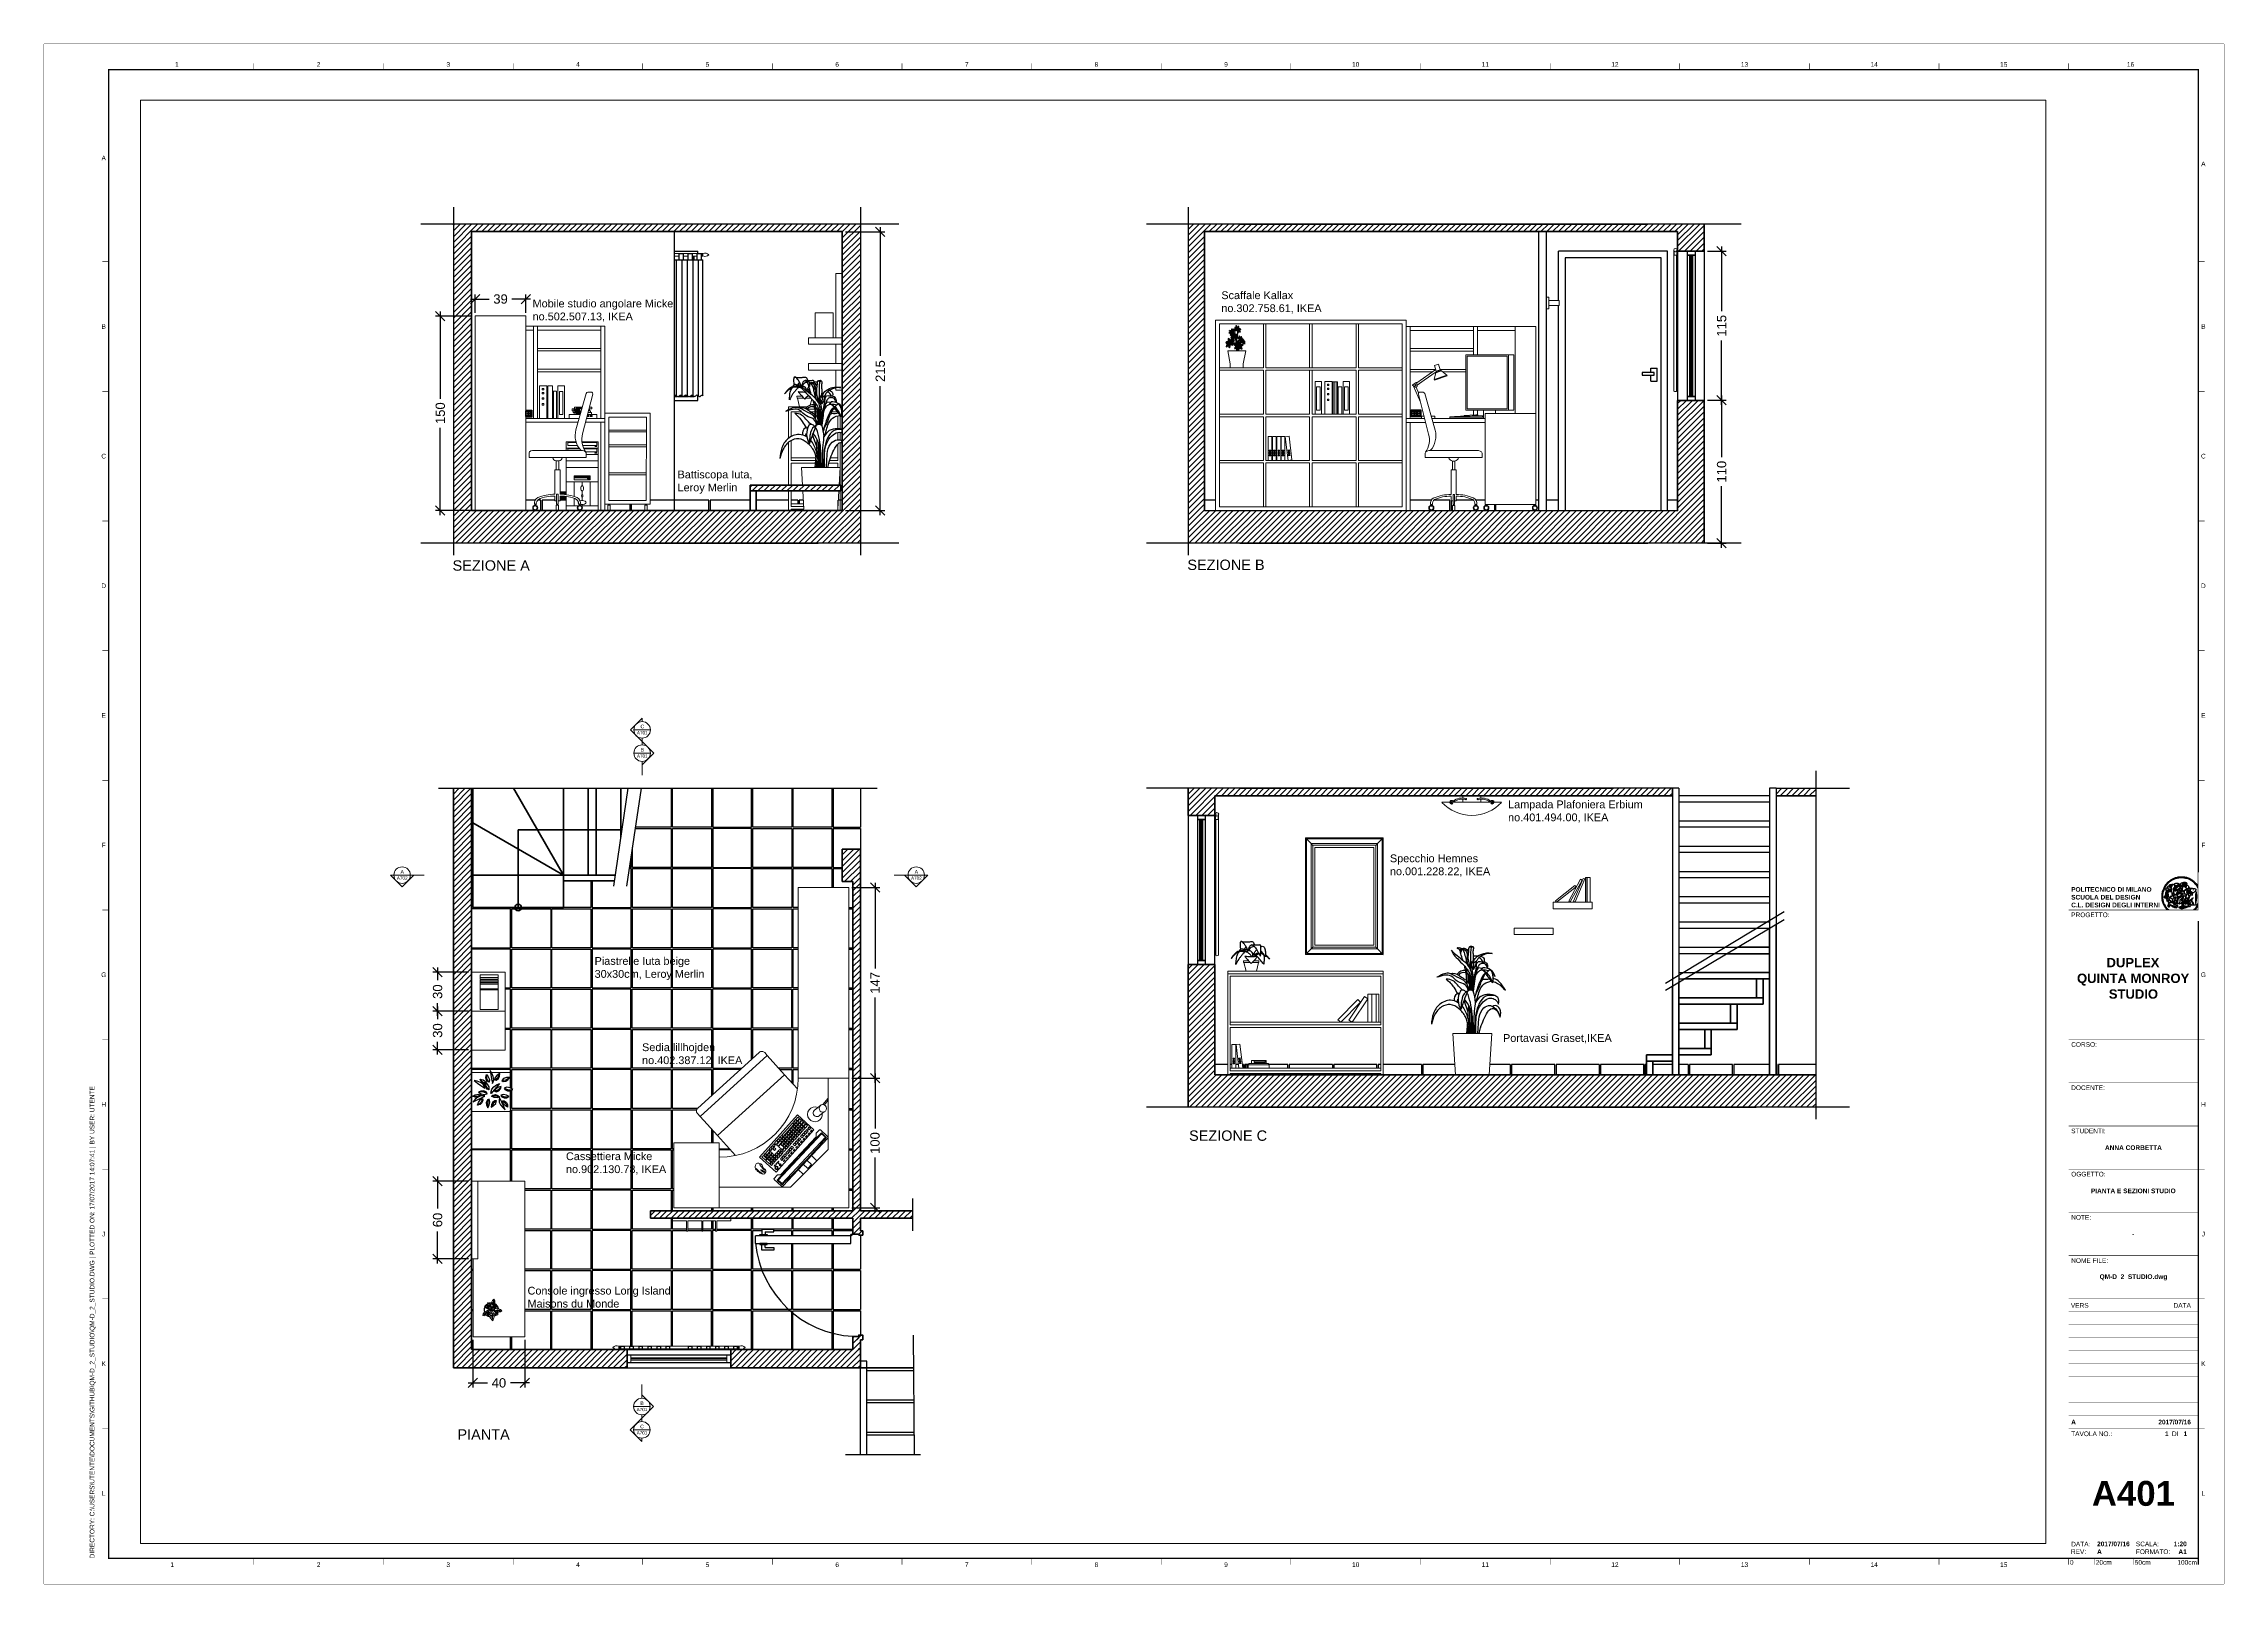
# Paper-space layout 'A401' of a CAD drawing. Header units: millimetres. Extents: x 0 to 841, y 0 to 594.
# The model-space entities are those that its viewports show. They can reach past a viewport. Long polylines and large blocks are cut down to what shows.
import ezdxf
from ezdxf.enums import TextEntityAlignment as Align

# ---------------------------------------------------------------- set-up
doc = ezdxf.new("R2010")
doc.units = ezdxf.units.MM
doc.set_wipeout_variables(frame=1)
doc.layers.get('Defpoints').update_dxf_attribs({"color": 214})
for name, color, linetype, lineweight in [('A-ELEV-MBE2', 4, 'Continuous', 25), ('A-FLOR-LEVL', 7, 'Continuous', 35), ('A-GLAZ-FURR', 4, 'Continuous', 18), ('arredo', 8, 'Continuous', 18), ('finestre', 130, 'Continuous', 35), ('Linee e simboli', 1, 'Continuous', 18), ('MURI', 7, 'Continuous', 35), ('muri sottili', 161, 'Continuous', 25), ('scale', 180, 'Continuous', 35)]:
    doc.layers.add(name, color=color, linetype=linetype, lineweight=lineweight)
for name, color, linetype in [('G-ANNO-LOGO', 214, 'Continuous'), ('G-ANNO-TEXT', 214, 'Continuous'), ('G-ANNO-TTLB', 214, 'Continuous'), ('IMPIANTO', 2, 'Continuous'), ('linee tratteggio', 6, 'Continuous'), ('pavimento', 51, 'Continuous'), ('PIANTE', 94, 'Continuous'), ('porte', 150, 'Continuous'), ('scritte', 30, 'Continuous'), ('tessuti', 31, 'Continuous'), ('tratteggio sottile', 13, 'Continuous')]:
    doc.layers.add(name, color=color, linetype=linetype)
doc.layers.add('G-ANNO-NPLT', color=214, linetype='Continuous', plot=False)
doc.styles.add('ARIAL', font='arial.ttf')
doc.styles.add('ARIAL-BOLD', font='')
doc.styles.add('E-ARIAL', font='arial.ttf')
doc.styles.get("Standard").update_dxf_attribs({"font": 'arial.ttf'})
doc.styles.get('ARIAL-BOLD').set_extended_font_data('Arial', bold=True)
doc.dimstyles.new('TICK_36', dxfattribs={"dimtxt": 3.6, "dimasz": 3.6, "dimexe": 1.8, "dimexo": 1.2, "dimgap": 1.8, "dimtad": 0, "dimdec": 0, "dimzin": 0, "dimdsep": 46, "dimtxsty": 'ARIAL', "dimblk": 'OBLIQUE', "dimcen": 1.8, "dimdle": 1.8, "dimclrd": 256, "dimclrt": 256, "dimadec": 0, "dimazin": 0, "dimtfac": 1, "dimtdec": 0, "dimtmove": 1, "dimatfit": 3, "dimldrblk": 'OPEN90', "dimfxl": 1, "dimtfill": 1, "dimtolj": 1, "dimtzin": 0, "dimarcsym": 0})
pattern_1 = [(45, (0, 247.989), (-2.245064, 2.245064), [])]

# ---------------------------------------------------------------- blocks, each defined once
blk = doc.blocks.new('A1_GRID_LAYOUT')
at = {"layer": 'G-ANNO-NPLT', "const_width": 0.18}
for points in [[(841, 594), (0, 594)], [(0, 0), (0, 594)], [(841, 0), (841, 594)], [(841, 0), (0, 0)]]:
    blk.add_lwpolyline(points, dxfattribs=at)
at = {"layer": 'G-ANNO-TTLB', "const_width": 0.5, "flags": 128}
blk.add_lwpolyline([(25, 584), (25, 10), (831, 10), (831, 584)], close=True, dxfattribs=at)
at = {"layer": 'G-ANNO-TTLB', "const_width": 0.18, "flags": 128}
for points in [[(81, 586.5), (81, 584)], [(131, 586.5), (131, 584)], [(181, 586.5), (181, 584)], [(231, 586.5), (231, 584)], [(281, 586.5), (281, 584)], [(331, 586.5), (331, 584)], [(381, 586.5), (381, 584)], [(431, 586.5), (431, 584)], [(481, 586.5), (481, 584)], [(531, 586.5), (531, 584)], [(581, 586.5), (581, 584)], [(631, 586.5), (631, 584)], [(681, 586.5), (681, 584)], [(731, 586.5), (731, 584)], [(781, 586.5), (781, 584)], [(0, 578.5), (0, 576)], [(25, 510), (22.5, 510)], [(833.5, 510), (831, 510)], [(25, 460), (22.5, 460)], [(833.5, 460), (831, 460)], [(25, 410), (22.5, 410)], [(833.5, 410), (831, 410)], [(25, 360), (22.5, 360)], [(833.5, 360), (831, 360)], [(25, 310), (22.5, 310)], [(833.5, 310), (831, 310)], [(25, 260), (22.5, 260)], [(833.5, 260), (831, 260)], [(25, 210), (22.5, 210)], [(833.5, 210), (831, 210)], [(25, 160), (22.5, 160)], [(833.5, 160), (831, 160)], [(25, 110), (22.5, 110)], [(833.5, 110), (831, 110)], [(833.5, 110), (831, 110)], [(25, 60), (22.5, 60)], [(833.5, 60), (831, 60)], [(833.5, 60), (831, 60)], [(81, 10), (81, 7.5)], [(131, 10), (131, 7.5)], [(181, 10), (181, 7.5)], [(231, 10), (231, 7.5)], [(281, 10), (281, 7.5)], [(331, 10), (331, 7.5)], [(381, 10), (381, 7.5)], [(431, 10), (431, 7.5)], [(481, 10), (481, 7.5)], [(531, 10), (531, 7.5)], [(581, 10), (581, 7.5)], [(631, 10), (631, 7.5)], [(681, 10), (681, 7.5)], [(731, 10), (731, 7.5)], [(781, 10), (781, 7.5)]]:
    blk.add_lwpolyline(points, dxfattribs=at)
at = {"layer": 'G-ANNO-TTLB', "const_width": 0.18}
blk.add_lwpolyline([(716.5, 10), (776.5, 10)], dxfattribs=at)
at = {"layer": 'G-ANNO-TEXT', "style": 'ARIAL'}
for s, p in [('1', (51.35, 586.07)), ('2', (106, 586.07)), ('3', (156, 586.07)), ('4', (206, 586.07)), ('5', (256, 586.07)), ('6', (306, 586.07)), ('7', (356, 586.07)), ('8', (406, 586.07)), ('9', (456, 586.07)), ('10', (506, 586.07)), ('11', (556, 586.07)), ('12', (606, 586.07)), ('13', (656, 586.07)), ('14', (706, 586.07)), ('15', (756, 586.07)), ('16', (804.89, 586.07)), ('A', (23.09, 549.98)), ('A', (832.98, 547.71)), ('B', (23.09, 485)), ('B', (832.98, 485)), ('C', (23.09, 435)), ('C', (832.98, 435)), ('D', (23.09, 385)), ('D', (832.98, 385)), ('E', (23.09, 335)), ('E', (832.98, 335)), ('F', (23.09, 285)), ('F', (832.98, 285)), ('G', (23.09, 235)), ('G', (832.98, 235)), ('H', (23.09, 185)), ('H', (832.98, 185)), ('J', (23.09, 135)), ('J', (832.98, 135)), ('K', (23.09, 85)), ('K', (832.98, 85)), ('L', (23.09, 35)), ('L', (832.98, 35)), ('2', (106, 7.51)), ('3', (156, 7.51)), ('6', (306, 7.51)), ('8', (406, 7.51)), ('9', (456, 7.51)), ('10', (506, 7.51)), ('12', (606, 7.51)), ('13', (656, 7.51)), ('1', (49.49, 7.51)), ('4', (206, 7.51)), ('5', (256, 7.51)), ('7', (356, 7.51)), ('11', (556, 7.51)), ('14', (706, 7.51)), ('15', (756, 7.51))]:
    blk.add_text(s, height=1.8, dxfattribs=at).set_placement(p, align=Align.MIDDLE_CENTER)
at = {"layer": 'G-ANNO-TEXT', "insert": (17.7, 9.95), "char_height": 1.8, "attachment_point": 1, "rotation": 90, "style": 'ARIAL'}
blk.add_mtext_dynamic_manual_height_columns('DIRECTORY: C:\\\\USERS\\\\UTENTE\\\\DOCUMENTS\\\\GITHUB\\\\QM-D_2_STUDIO\\\\QM-D_2_STUDIO.DWG | PLOTTED ON: 17/07/2017 14:07:41 | BY USER: UTENTE', width=412.209, gutter_width=9, heights=[0], dxfattribs=at)
blk = doc.blocks.new('logoPolimi')
for p, q in [((-2.37, 0.12), (-2.16, 0.11)), ((-2.37, 0.01), (-2.16, 0.01)), ((-2.36, 0.23), (-2.15, 0.21)), ((-2.35, 0.34), (-2.14, 0.31)), ((-2.33, 0.45), (-2.12, 0.41)), ((-2.3, 0.55), (-2.1, 0.51)), ((-2.28, 0.66), (-2.07, 0.6)), ((-2.24, 0.77), (-2.04, 0.7)), ((-2.2, 0.87), (-2.01, 0.79)), ((-2.16, 0.97), (-1.97, 0.89)), ((-2.11, 1.07), (-1.93, 0.98)), ((-2.06, 1.17), (-1.88, 1.07)), ((-2.01, 1.26), (-1.83, 1.15)), ((-1.94, 1.36), (-1.77, 1.24)), ((-1.88, 1.45), (-1.71, 1.32)), ((-1.84, 0.03), (-1.82, 0.35)), ((-1.81, 1.53), (-1.65, 1.4)), ((-1.74, 1.61), (-1.58, 1.47)), ((-1.73, 0.59), (-1.73, 0.59)), ((-1.73, 0.59), (-1.73, 0.59)), ((-1.66, 1.69), (-1.51, 1.54)), ((-1.65, 0.57), (-1.65, 0.57)), ((-1.59, 1.12), (-1.59, 1.12)), ((-1.58, 1.77), (-1.44, 1.61)), ((-1.51, 0.55), (-1.51, 0.55)), ((-1.51, 0.55), (-1.51, 0.55)), ((-1.49, 1.84), (-1.36, 1.68)), ((-1.41, 1.91), (-1.28, 1.74)), ((-1.32, 1.97), (-1.2, 1.8)), ((-1.31, 0.79), (-1.21, 0.75)), ((-1.21, 0.75), (-1.31, 0.79)), ((-1.21, 0.75), (-1.31, 0.79)), ((-1.22, 2.03), (-1.11, 1.85)), ((-1.21, 0.75), (-1.21, 0.75)), ((-1.21, 0.75), (-1.21, 0.75)), ((-1.19, 0.76), (-1.19, 0.76)), ((-1.19, 0.76), (-1.19, 0.76)), ((-1.17, 0.99), (-1.18, 0.99)), ((-1.18, 0.99), (-1.17, 0.99)), ((-1.16, 0.57), (-1.16, 0.57)), ((-1.16, 0.57), (-1.16, 0.57)), ((-1.13, 2.09), (-1.03, 1.9)), ((-1.1, 0.01), (-0.99, 0.06)), ((-0.99, 0.06), (-1.1, 0.01)), ((-0.99, 0.06), (-1.1, 0.01)), ((-1.03, 2.14), (-0.94, 1.95)), ((-0.99, 0.06), (-0.99, 0.06)), ((-0.99, 0.06), (-0.99, 0.06)), ((-0.97, 0.79), (-0.98, 0.79)), ((-0.89, 0.84), (-0.97, 0.79)), ((-0.97, 0.79), (-0.89, 0.84)), ((-0.96, 1.41), (-0.96, 1.41)), ((-0.96, 1.41), (-0.96, 1.41)), ((-0.93, 2.18), (-0.84, 1.99)), ((-0.89, 0.84), (-0.82, 0.87)), ((-0.82, 0.87), (-0.89, 0.84)), ((-0.89, 0.84), (-0.82, 0.87)), ((-0.88, 0.83), (-0.89, 0.84)), ((-0.85, 1.39), (-0.85, 1.39)), ((-0.85, 1.39), (-0.85, 1.39)), ((-0.84, 0.14), (-0.84, 0.14)), ((-0.83, 2.22), (-0.75, 2.03)), ((-0.77, 1.08), (-0.78, 1.08)), ((-0.78, 1.08), (-0.77, 1.08)), ((-0.61, 1.12), (-0.77, 1.08)), ((-0.77, 1.08), (-0.61, 1.12)), ((-0.77, 1.08), (-0.61, 1.12)), ((-0.75, 1.3), (-0.76, 1.29)), ((-0.76, 1.29), (-0.75, 1.3)), ((-0.72, 2.26), (-0.66, 2.06)), ((-0.65, 0.99), (-0.7, 0.96)), ((-0.69, 0.18), (-0.68, 0.18)), ((-0.66, 0.93), (-0.66, 0.93)), ((-0.66, 0.93), (-0.64, 0.93)), ((-0.66, 0.93), (-0.66, 0.93)), ((-0.66, 0.93), (-0.66, 0.93)), ((-0.63, 1.01), (-0.63, 1.01)), ((-0.63, 1.01), (-0.62, 1.01)), ((-0.63, 0.66), (-0.63, 0.66)), ((-0.61, 2.29), (-0.56, 2.09)), ((-0.6, 1.12), (-0.61, 1.12)), ((-0.61, 1.12), (-0.6, 1.12)), ((-0.61, 1.12), (-0.6, 1.12)), ((-0.61, 0.86), (-0.57, 0.85)), ((-0.57, 0.85), (-0.61, 0.86)), ((-0.61, 0.86), (-0.57, 0.85)), ((-0.53, 1.08), (-0.6, 1.12)), ((-0.6, 1.12), (-0.6, 1.11)), ((-0.6, 1.12), (-0.53, 1.08)), ((-0.57, 0.8), (-0.59, 0.8)), ((-0.57, 0.85), (-0.53, 0.84)), ((-0.57, 0.85), (-0.57, 0.85)), ((-0.57, 0.85), (-0.57, 0.85)), ((-0.57, 0.85), (-0.53, 0.84)), ((-0.56, 0.29), (-0.49, 0.48)), ((-0.56, 0.14), (-0.56, 0.29)), ((-0.5, 0.11), (-0.56, 0.14)), ((-0.53, 0.84), (-0.51, 0.84)), ((-0.53, 0.84), (-0.51, 0.84)), ((-0.53, 0.84), (-0.53, 0.84)), ((-0.51, 2.32), (-0.46, 2.11)), ((-0.51, 0.11), (-0.51, 0.11)), ((-0.51, 0.11), (-0.51, 0.11)), ((-0.34, 0.33), (-0.5, 0.11)), ((-0.49, 0.48), (-0.41, 0.55)), ((-0.42, 0.8), (-0.47, 0.79)), ((-0.42, 0.8), (-0.47, 0.79)), ((-0.47, 0.79), (-0.45, 0.76)), ((-0.47, 0.79), (-0.45, 0.76)), ((-0.45, 1.14), (-0.42, 1.11)), ((-0.42, 1.26), (-0.36, 1.22)), ((-0.41, 0.55), (-0.34, 0.49)), ((-0.4, 2.34), (-0.36, 2.13)), ((-0.4, 1.37), (-0.38, 1.38)), ((-0.39, 1.37), (-0.4, 1.37)), ((-0.35, 1.33), (-0.4, 1.37)), ((-0.39, 1.24), (-0.4, 1.23)), ((-0.38, 1.14), (-0.38, 1.14)), ((-0.34, 0.49), (-0.09, 0.48)), ((-0.16, 0.32), (-0.34, 0.33)), ((-0.14, 0.32), (-0.31, 0.34)), ((-0.29, 2.35), (-0.26, 2.14)), ((-0.28, 1.3), (-0.29, 1.3)), ((-0.28, 1.3), (-0.28, 1.3)), ((-0.18, 2.36), (-0.16, 2.15)), ((-0.16, 1.24), (-0.16, 1.25)), ((-0.16, 1.25), (-0.16, 1.25)), ((-0.16, 0.49), (-0.14, 0.64)), ((-0.06, 0.27), (-0.16, 0.32)), ((-0.1, 0.88), (-0.09, 0.87)), ((-0.08, 1.37), (-0.08, 1.38)), ((-0.08, 1.23), (-0.05, 1.21)), ((-0.05, 1.21), (-0.08, 1.23)), ((-0.08, 1.23), (-0.05, 1.21)), ((-0.07, 2.37), (-0.06, 2.16)), ((-0.03, 0.26), (-0.06, 0.27)), ((-0.05, 1.21), (-0.04, 1.21)), ((-0.04, 1.21), (-0.05, 1.21)), ((-0.04, 1.21), (-0.04, 1.21)), ((-0.04, 1.21), (-0.04, 1.21)), ((-0.04, 0.48), (-0.03, 0.26)), ((0.03, 1.15), (0.03, 1.15)), ((0.03, 0.66), (0.03, 0.67)), ((0.04, 2.37), (0.04, 2.16)), ((0.07, 0.58), (0.07, 0.57)), ((0.1, 1.18), (0.1, 1.18)), ((0.1, 0.84), (0.1, 0.84)), ((0.13, 1.32), (0.17, 1.19)), ((0.15, 2.36), (0.14, 2.16)), ((0.14, 0.71), (0.34, 0.65)), ((0.31, 0.56), (0.17, 0.63)), ((0.26, 2.36), (0.24, 2.15)), ((0.27, 1.61), (0.27, 1.61)), ((0.27, 1.61), (0.27, 1.61)), ((0.27, 1.61), (0.27, 1.61)), ((0.29, 1.29), (0.29, 1.29)), ((0.29, 1.29), (0.29, 1.29)), ((0.29, 1.29), (0.29, 1.29)), ((0.29, 1.29), (0.29, 1.29)), ((0.33, 0.49), (0.34, 0.49)), ((0.33, 0.03), (0.35, 0.03)), ((0.33, 0.03), (0.35, 0.03)), ((0.37, 2.34), (0.34, 2.13)), ((0.34, 0.65), (0.34, 0.64)), ((0.35, 0.03), (0.57, 0.06)), ((0.35, 0.03), (0.57, 0.06)), ((0.35, 0.03), (0.35, 0.03)), ((0.35, 0.03), (0.35, 0.03)), ((0.38, 1.36), (0.37, 1.35)), ((0.38, 0.34), (0.37, 0.34)), ((0.38, 0.34), (0.38, 0.34)), ((0.43, 0.67), (0.39, 0.64)), ((0.48, 2.32), (0.44, 2.12)), ((0.49, 1.05), (0.51, 1.13)), ((0.51, 1.13), (0.49, 1.05)), ((0.49, 1.05), (0.51, 1.13)), ((0.51, 1.31), (0.5, 1.29)), ((0.51, 1.13), (0.52, 1.23)), ((0.52, 1.23), (0.51, 1.23)), ((0.51, 1.23), (0.52, 1.23)), ((0.52, 1.23), (0.51, 1.13)), ((0.51, 1.13), (0.52, 1.23)), ((0.52, 1.24), (0.6, 1.37)), ((0.52, 1.23), (0.6, 1.36)), ((0.6, 1.36), (0.52, 1.23)), ((0.52, 1.23), (0.52, 1.23)), ((0.52, 1.23), (0.52, 1.24)), ((0.52, 1.23), (0.52, 1.23)), ((0.55, 1.07), (0.53, 1.06)), ((0.53, 1.04), (0.53, 1.06)), ((0.53, 1.05), (0.53, 1.04)), ((0.59, 2.3), (0.54, 2.09)), ((0.54, 0.3), (0.63, 0.32)), ((0.54, -0.08), (0.61, 0.06)), ((0.61, 0.06), (0.54, -0.08)), ((0.54, -0.08), (0.61, 0.06)), ((0.56, 0.19), (0.59, 0.21)), ((0.57, 1.07), (0.57, 1.07)), ((0.57, 1.07), (0.57, 1.07)), ((0.57, 1.07), (0.57, 1.07)), ((0.57, 1.07), (0.57, 1.07)), ((0.57, 1.07), (0.57, 1.07)), ((0.57, 1.07), (0.57, 1.07)), ((0.57, 1.07), (0.57, 1.07)), ((0.58, 0.3), (0.59, 0.29)), ((0.59, 0.78), (0.59, 0.79)), ((0.59, 0.79), (0.59, 0.79)), ((0.59, 0.79), (0.59, 0.79)), ((0.59, 0.79), (0.59, 0.78)), ((0.61, 0.06), (0.6, 0.07)), ((0.6, 0.07), (0.61, 0.06)), ((0.61, 0.06), (0.61, 0.07)), ((0.62, 0.21), (0.65, 0.22)), ((0.69, 2.27), (0.63, 2.07)), ((0.64, 1.37), (0.65, 1.37)), ((0.69, 0.86), (0.68, 0.86)), ((0.68, 0.86), (0.69, 0.86)), ((0.68, 0.76), (0.68, 0.76)), ((0.8, 2.23), (0.73, 2.03)), ((0.76, 0.26), (0.76, 0.26)), ((0.9, 2.19), (0.82, 2)), ((0.82, 0.35), (0.84, 0.36)), ((0.82, 0.35), (0.82, 0.35)), ((0.84, 0.36), (0.84, 0.37)), ((0.85, 0.34), (1.05, 0.35)), ((1, 2.15), (0.91, 1.96)), ((0.93, 1.05), (0.93, 1.05)), ((0.93, 1.05), (0.93, 1.05)), ((0.93, 1.05), (0.93, 1.04)), ((0.93, 1.05), (0.93, 1.05)), ((0.97, 0.66), (0.96, 0.66)), ((1.01, 0.97), (0.98, 0.96)), ((1.1, 2.1), (1, 1.91)), ((1.2, 2.04), (1.09, 1.86)), ((1.17, 0.96), (1.17, 0.95)), ((1.17, 0.95), (1.17, 0.95)), ((1.29, 1.99), (1.18, 1.81)), ((1.38, 1.92), (1.26, 1.75)), ((1.34, 0.37), (1.26, 0.04)), ((1.27, 0.37), (1.27, 0.38)), ((1.28, 0.95), (1.28, 0.95)), ((1.47, 1.86), (1.34, 1.69)), ((1.37, 0.73), (1.46, 0.81)), ((1.41, 0.4), (1.41, 0.41)), ((1.56, 1.79), (1.42, 1.63)), ((1.64, 1.71), (1.49, 1.56)), ((1.49, 0.9), (1.57, 0.92)), ((1.72, 1.63), (1.56, 1.49)), ((1.67, 0.6), (1.57, 0.53)), ((1.79, 1.55), (1.63, 1.41)), ((1.86, 1.47), (1.7, 1.34)), ((1.93, 1.38), (1.76, 1.26)), ((1.99, 1.29), (1.81, 1.17)), ((2.05, 1.19), (1.87, 1.09)), ((2.1, 1.1), (1.92, 1)), ((2.15, 1), (1.96, 0.91)), ((2.19, 0.9), (2, 0.82)), ((2.23, 0.79), (2.04, 0.72)), ((2.27, 0.69), (2.07, 0.63)), ((2.3, 0.58), (2.09, 0.53)), ((2.32, 0.47), (2.12, 0.43)), ((2.34, 0.37), (2.13, 0.33)), ((2.36, 0.26), (2.15, 0.23)), ((2.37, 0.15), (2.16, 0.13)), ((2.37, 0.04), (2.16, 0.03)), ((-2.37, -0.1), (-2.16, -0.09)), ((-2.36, -0.21), (-2.15, -0.19)), ((-2.35, -0.32), (-2.14, -0.29)), ((-2.33, -0.43), (-2.12, -0.39)), ((-2.31, -0.54), (-2.1, -0.49)), ((-2.28, -0.65), (-2.08, -0.59)), ((-2.25, -0.75), (-2.05, -0.69)), ((-2.21, -0.86), (-2.02, -0.78)), ((-2.17, -0.96), (-1.98, -0.87)), ((-2.12, -1.06), (-1.93, -0.96)), ((-2.07, -1.16), (-1.89, -1.05)), ((-2.04, -0.15), (-1.97, -0.2)), ((-2.01, -1.25), (-1.84, -1.14)), ((-1.95, -1.34), (-1.78, -1.22)), ((-1.89, -1.43), (-1.72, -1.31)), ((-1.82, -1.52), (-1.66, -1.38)), ((-1.75, -1.6), (-1.59, -1.46)), ((-1.67, -1.68), (-1.52, -1.53)), ((-1.58, -0.12), (-1.6, -0.18)), ((-1.6, -0.18), (-1.58, -0.28)), ((-1.57, -0.54), (-1.59, -0.54)), ((-1.59, -0.54), (-1.59, -0.54)), ((-1.59, -1.76), (-1.45, -1.6)), ((-1.56, -0.32), (-1.56, -0.31)), ((-1.56, -0.31), (-1.56, -0.31)), ((-1.53, -0.65), (-1.53, -0.65)), ((-1.53, -0.65), (-1.53, -0.65)), ((-1.51, -1.83), (-1.37, -1.67)), ((-1.48, -0.86), (-1.48, -0.85)), ((-1.42, -0.37), (-1.42, -0.37)), ((-1.42, -1.9), (-1.29, -1.73)), ((-1.38, -0.46), (-1.38, -0.46)), ((-1.33, -1.96), (-1.21, -1.79)), ((-1.31, -0.24), (-1.31, -0.23)), ((-1.31, -0.23), (-1.31, -0.24)), ((-1.24, -2.02), (-1.13, -1.84)), ((-1.23, -0.19), (-1.23, -0.19)), ((-1.23, -0.19), (-1.23, -0.19)), ((-1.23, -0.19), (-1.23, -0.19)), ((-1.23, -0.19), (-1.23, -0.19)), ((-1.14, -2.08), (-1.04, -1.89)), ((-1.04, -2.13), (-0.95, -1.94)), ((-1.01, -0.39), (-1.02, -0.39)), ((-1.02, -0.39), (-1.01, -0.39)), ((-1.02, -0.7), (-1.02, -0.7)), ((-1.02, -0.7), (-1.02, -0.7)), ((-1.02, -0.7), (-1.02, -0.7)), ((-0.94, -2.18), (-0.86, -1.98)), ((-0.84, -2.22), (-0.77, -2.02)), ((-0.79, -0.51), (-0.83, -0.58)), ((-0.83, -0.58), (-0.79, -0.51)), ((-0.83, -0.58), (-0.79, -0.51)), ((-0.78, -1.05), (-0.83, -0.94)), ((-0.83, -0.94), (-0.78, -1.05)), ((-0.83, -0.94), (-0.83, -0.94)), ((-0.83, -0.94), (-0.78, -1.05)), ((-0.82, -1.23), (-0.82, -1.23)), ((-0.82, -1.23), (-0.77, -1.23)), ((-0.77, -1.23), (-0.82, -1.23)), ((-0.82, -1.23), (-0.82, -1.23)), ((-0.77, -1.23), (-0.82, -1.23)), ((-0.75, -0.96), (-0.8, -0.89)), ((-0.8, -0.89), (-0.79, -0.92)), ((-0.79, -0.92), (-0.8, -0.89)), ((-0.8, -0.89), (-0.75, -0.96)), ((-0.79, -0.92), (-0.8, -0.89)), ((-0.8, -0.89), (-0.8, -0.89)), ((-0.8, -0.89), (-0.75, -0.96)), ((-0.79, -0.92), (-0.78, -0.95)), ((-0.78, -0.95), (-0.79, -0.92)), ((-0.78, -0.95), (-0.79, -0.92)), ((-0.77, -0.49), (-0.78, -0.48)), ((-0.78, -0.48), (-0.77, -0.49)), ((-0.78, -0.95), (-0.76, -1)), ((-0.76, -1), (-0.78, -0.95)), ((-0.76, -1), (-0.78, -0.95)), ((-0.71, -0.89), (-0.75, -0.87)), ((-0.75, -0.87), (-0.71, -0.89)), ((-0.75, -0.87), (-0.71, -0.89)), ((-0.72, -1.01), (-0.75, -0.96)), ((-0.75, -0.96), (-0.72, -1.01)), ((-0.75, -0.96), (-0.72, -1.01)), ((-0.74, -2.25), (-0.67, -2.05)), ((-0.64, -0.93), (-0.71, -0.89)), ((-0.71, -0.89), (-0.64, -0.93)), ((-0.71, -0.89), (-0.64, -0.93)), ((-0.66, -0.53), (-0.66, -0.53)), ((-0.66, -0.53), (-0.66, -0.53)), ((-0.66, -0.53), (-0.66, -0.53)), ((-0.63, -2.29), (-0.57, -2.08)), ((-0.52, -2.31), (-0.48, -2.11)), ((-0.39, -0.81), (-0.51, -0.69)), ((-0.51, -1.04), (-0.5, -1.04)), ((-0.48, -0.42), (-0.48, -0.42)), ((-0.48, -0.42), (-0.48, -0.42)), ((-0.48, -0.42), (-0.48, -0.42)), ((-0.42, -2.33), (-0.38, -2.13)), ((-0.41, -0.51), (-0.41, -0.51)), ((-0.38, -0.05), (-0.39, -0.12)), ((-0.39, -0.12), (-0.37, -0.1)), ((-0.35, -0.14), (-0.37, -0.08)), ((-0.37, -0.09), (-0.37, -0.09)), ((-0.33, -0.12), (-0.35, -0.14)), ((-0.32, -0.14), (-0.35, -0.14)), ((-0.35, -0.18), (-0.34, -0.22)), ((-0.34, -0.08), (-0.29, -0.16)), ((-0.34, -0.22), (-0.34, -0.22)), ((-0.27, -0.17), (-0.32, -0.14)), ((-0.31, -2.35), (-0.28, -2.14)), ((-0.25, -0.91), (-0.26, -0.9)), ((-0.26, -1.29), (0.1, -1.2)), ((0.1, -1.2), (-0.26, -1.29)), ((0.08, -1.4), (-0.26, -1.29)), ((-0.26, -1.29), (0.08, -1.4)), ((-0.26, -1.38), (-0.26, -1.29)), ((-0.26, -1.29), (-0.26, -1.29)), ((-0.26, -1.29), (-0.26, -1.38)), ((-0.26, -1.29), (0.08, -1.4)), ((-0.26, -1.29), (-0.26, -1.29)), ((0.08, -1.49), (-0.26, -1.38)), ((-0.26, -1.38), (0.09, -1.49)), ((-0.2, -2.36), (-0.18, -2.15)), ((-0.14, -0.15), (-0.16, -0.13)), ((-0.11, -0.04), (-0.12, -0.05)), ((-0.09, -2.37), (-0.08, -2.16)), ((-0.04, -0.41), (-0.01, -0.44)), ((-0.01, -0.44), (-0.04, -0.41)), ((-0.04, -0.41), (-0.01, -0.44)), ((0.03, -2.37), (0.02, -2.16)), ((0.07, -0.84), (0.07, -0.84)), ((0.07, -0.84), (0.07, -0.84)), ((0.1, -1.2), (0.08, -1.32)), ((0.08, -1.32), (0.13, -1.2)), ((0.08, -1.4), (0.72, -1.22)), ((0.72, -1.22), (0.08, -1.4)), ((0.08, -1.4), (0.72, -1.22)), ((0.72, -1.31), (0.08, -1.49)), ((0.08, -1.44), (0.08, -1.4)), ((0.08, -1.4), (0.08, -1.44)), ((0.08, -1.4), (0.08, -1.49)), ((0.08, -1.49), (0.08, -1.44)), ((0.08, -1.44), (0.08, -1.44)), ((0.08, -1.44), (0.08, -1.45)), ((0.08, -1.45), (0.08, -1.46)), ((0.08, -1.46), (0.08, -1.49)), ((0.1, -1.01), (0.09, -0.86)), ((0.1, -1.01), (0.09, -0.86)), ((0.09, -1.49), (0.72, -1.31)), ((0.1, -1.2), (0.12, -1.04)), ((0.12, -1.04), (0.1, -1.2)), ((0.13, -1.2), (0.1, -1.2)), ((0.1, -1.2), (0.13, -1.2)), ((0.13, -1.2), (0.1, -1.2)), ((0.1, -1.2), (0.1, -1.2)), ((0.11, -0.44), (0.11, -0.44)), ((0.11, -0.44), (0.11, -0.44)), ((0.12, -0.21), (0.12, -0.21)), ((0.12, -0.21), (0.12, -0.21)), ((0.12, -0.21), (0.12, -0.21)), ((0.12, -0.21), (0.12, -0.21)), ((0.12, -0.21), (0.12, -0.21)), ((0.12, -0.21), (0.12, -0.21)), ((0.12, -0.21), (0.12, -0.21)), ((0.12, -0.21), (0.12, -0.21)), ((0.12, -0.21), (0.12, -0.21)), ((0.12, -0.21), (0.12, -0.21)), ((0.12, -0.21), (0.12, -0.21)), ((0.12, -0.21), (0.12, -0.21)), ((0.12, -0.21), (0.12, -0.21)), ((0.12, -0.56), (0.14, -0.53)), ((0.14, -0.53), (0.12, -0.56)), ((0.12, -0.56), (0.14, -0.53)), ((0.12, -1.04), (0.12, -1.04)), ((0.12, -1.04), (0.12, -1.04)), ((0.12, -1.04), (0.12, -1.04)), ((0.14, -2.37), (0.12, -2.16)), ((0.21, -0.99), (0.13, -1.2)), ((0.13, -1.2), (0.21, -0.99)), ((0.36, -1.14), (0.13, -1.2)), ((0.13, -1.2), (0.26, -1.17)), ((0.14, -0.53), (0.16, -0.49)), ((0.16, -0.49), (0.14, -0.53)), ((0.14, -0.53), (0.16, -0.49)), ((0.16, -0.49), (0.16, -0.49)), ((0.16, -0.49), (0.16, -0.49)), ((0.28, -1.19), (0.21, -0.99)), ((0.21, -0.99), (0.31, -1.27)), ((0.25, -2.36), (0.22, -2.15)), ((0.24, -0.17), (0.24, -0.16)), ((0.24, -0.16), (0.24, -0.17)), ((0.25, -0.84), (0.25, -0.88)), ((0.25, -0.88), (0.25, -0.84)), ((0.25, -0.88), (0.25, -0.84)), ((0.25, -0.88), (0.29, -1.17)), ((0.26, -0.88), (0.25, -0.88)), ((0.31, -1.27), (0.25, -0.88)), ((0.26, -1.17), (0.28, -1.16)), ((0.28, -1.16), (0.36, -1.14)), ((0.29, -1.17), (0.28, -1.19)), ((0.35, -2.34), (0.32, -2.14)), ((0.36, -1.14), (0.72, -1.22)), ((0.72, -1.22), (0.36, -1.14)), ((0.46, -2.32), (0.42, -2.12)), ((0.49, -0.31), (0.49, -0.31)), ((0.49, -0.31), (0.49, -0.31)), ((0.5, -0.27), (0.5, -0.27)), ((0.51, -0.27), (0.51, -0.27)), ((0.57, -2.3), (0.52, -2.1)), ((0.68, -2.27), (0.62, -2.07)), ((0.78, -2.24), (0.71, -2.04)), ((0.72, -0.81), (0.75, -0.89)), ((0.72, -1.22), (0.72, -1.31)), ((0.72, -1.31), (0.72, -1.22)), ((0.74, -0.23), (0.74, -0.23)), ((0.74, -0.23), (0.75, -0.24)), ((0.75, -0.23), (0.75, -0.23)), ((0.89, -2.2), (0.81, -2)), ((0.86, -0.25), (0.82, -0.34)), ((0.87, -0.22), (0.86, -0.23)), ((0.87, -0.22), (0.86, -0.25)), ((0.99, -2.15), (0.9, -1.96)), ((0.96, -0.58), (0.96, -0.57)), ((1.09, -2.11), (0.99, -1.92)), ((1.05, -1.05), (1.04, -1.05)), ((1.19, -2.05), (1.08, -1.87)), ((1.28, -2), (1.17, -1.82)), ((1.37, -1.93), (1.25, -1.76)), ((1.31, -0.27), (1.3, -0.26)), ((1.3, -0.26), (1.3, -0.26)), ((1.3, -0.26), (1.3, -0.26)), ((1.3, -0.26), (1.31, -0.27)), ((1.3, -0.26), (1.3, -0.26)), ((1.46, -1.87), (1.33, -1.7)), ((1.54, -1.8), (1.41, -1.64)), ((1.63, -1.72), (1.48, -1.57)), ((1.71, -1.65), (1.55, -1.5)), ((1.78, -1.57), (1.62, -1.43)), ((1.85, -1.48), (1.69, -1.35)), ((1.92, -1.39), (1.75, -1.27)), ((1.98, -1.3), (1.81, -1.19)), ((2.04, -1.21), (1.86, -1.1)), ((2.09, -1.11), (1.91, -1.01)), ((2.14, -1.01), (1.95, -0.92)), ((2.19, -0.91), (1.99, -0.83)), ((2.23, -0.81), (2.03, -0.74)), ((2.26, -0.7), (2.06, -0.64)), ((2.29, -0.6), (2.09, -0.55)), ((2.32, -0.49), (2.11, -0.45)), ((2.34, -0.38), (2.13, -0.35)), ((2.35, -0.27), (2.15, -0.25)), ((2.37, -0.08), (2.16, -0.07)), ((2.36, -0.16), (2.16, -0.15))]:
    blk.add_line(p, q)
for points in [[(-1.9, 0.12), (-1.94, 0.02), (-2.05, -0.09), (-2.05, -0.09)], [(-1.86, 0.38), (-1.86, 0.38), (-1.87, 0.19), (-1.9, 0.12)], [(-1.76, 0.6), (-1.76, 0.6), (-1.84, 0.57), (-1.86, 0.38)], [(-1.86, -0.04), (-1.84, 0.02), (-1.84, 0.03), (-1.84, 0.03)], [(-1.82, 0.78), (-1.83, 0.8), (-1.85, 0.86), (-1.83, 0.88)], [(-1.82, 0.78), (-1.83, 0.8), (-1.85, 0.86), (-1.83, 0.88)], [(-1.83, 0.88), (-1.81, 0.9), (-1.76, 0.96), (-1.76, 0.96)], [(-1.83, 0.88), (-1.81, 0.9), (-1.76, 0.96), (-1.76, 0.96)], [(-1.76, 0.6), (-1.83, 0.7), (-1.78, 0.74), (-1.78, 0.74)], [(-1.78, 0.74), (-1.79, 0.74), (-1.83, 0.7), (-1.76, 0.6)], [(-1.78, 0.74), (-1.8, 0.76), (-1.81, 0.78), (-1.82, 0.78)], [(-1.78, 0.74), (-1.8, 0.76), (-1.81, 0.78), (-1.82, 0.78)], [(-1.82, 0.35), (-1.81, 0.5), (-1.73, 0.59), (-1.73, 0.59)], [(-1.82, -0.19), (-1.73, -0.07), (-1.75, 0.14), (-1.75, 0.3)], [(-1.75, 0.33), (-1.75, 0.17), (-1.73, -0.05), (-1.8, -0.17)], [(-1.78, 0.74), (-1.75, 0.72), (-1.72, 0.69), (-1.68, 0.7)], [(-1.68, 0.7), (-1.72, 0.69), (-1.75, 0.72), (-1.78, 0.74)], [(-1.68, 0.7), (-1.72, 0.69), (-1.75, 0.72), (-1.78, 0.74)], [(-1.78, 0.74), (-1.78, 0.74), (-1.78, 0.74), (-1.78, 0.74)], [(-1.76, 0.96), (-1.68, 1.1), (-1.59, 1.12), (-1.59, 1.12)], [(-1.76, 0.96), (-1.68, 1.1), (-1.6, 1.12), (-1.6, 1.12)], [(-1.73, 0.59), (-1.74, 0.59), (-1.75, 0.6), (-1.76, 0.6)], [(-1.73, 0.59), (-1.74, 0.59), (-1.75, 0.6), (-1.76, 0.6)], [(-1.75, 0.3), (-1.76, 0.47), (-1.65, 0.57), (-1.65, 0.57)], [(-1.65, 0.57), (-1.65, 0.57), (-1.76, 0.5), (-1.75, 0.33)], [(-1.65, 0.57), (-1.68, 0.58), (-1.7, 0.58), (-1.73, 0.59)], [(-1.65, 0.57), (-1.68, 0.58), (-1.7, 0.58), (-1.73, 0.59)], [(-1.5, 0.71), (-1.53, 0.74), (-1.61, 0.71), (-1.68, 0.7)], [(-1.68, 0.7), (-1.61, 0.71), (-1.53, 0.73), (-1.5, 0.71)], [(-1.5, 0.71), (-1.53, 0.73), (-1.61, 0.71), (-1.68, 0.7)], [(-1.51, 0.55), (-1.56, 0.56), (-1.61, 0.56), (-1.65, 0.57)], [(-1.65, 0.57), (-1.61, 0.56), (-1.56, 0.56), (-1.51, 0.55)], [(-1.51, 0.55), (-1.56, 0.56), (-1.61, 0.56), (-1.65, 0.57)], [(-1.59, 1.12), (-1.6, 1.06), (-1.61, 0.99), (-1.61, 0.97)], [(-1.61, 0.97), (-1.61, 0.99), (-1.6, 1.06), (-1.59, 1.12)], [(-1.61, 0.97), (-1.61, 0.99), (-1.6, 1.06), (-1.59, 1.12)], [(-1.61, 0.97), (-1.61, 0.95), (-1.56, 0.88), (-1.54, 0.87)], [(-1.54, 0.87), (-1.56, 0.88), (-1.61, 0.95), (-1.61, 0.97)], [(-1.54, 0.87), (-1.56, 0.88), (-1.61, 0.96), (-1.61, 0.97)], [(-1.59, 1.12), (-1.59, 1.13), (-1.59, 1.15), (-1.58, 1.16)], [(-1.59, 1.12), (-1.59, 1.13), (-1.59, 1.15), (-1.58, 1.16)], [(-1.58, 1.16), (-1.57, 1.21), (-1.52, 1.23), (-1.49, 1.25)], [(-1.58, 1.16), (-1.57, 1.21), (-1.52, 1.23), (-1.49, 1.25)], [(-1.58, 0.36), (-1.58, 0.48), (-1.51, 0.55), (-1.51, 0.55)], [(-1.51, 0.55), (-1.51, 0.55), (-1.58, 0.48), (-1.58, 0.36)], [(-1.51, 0.55), (-1.51, 0.55), (-1.58, 0.48), (-1.58, 0.36)], [(-1.55, 0.04), (-1.55, 0.08), (-1.58, 0.25), (-1.58, 0.36)], [(-1.58, 0.36), (-1.58, 0.25), (-1.55, 0.08), (-1.55, 0.04)], [(-1.58, 0.36), (-1.58, 0.25), (-1.55, 0.08), (-1.55, 0.04)], [(-1.58, -0.12), (-1.57, -0.06), (-1.55, 0.02), (-1.55, 0.04)], [(-1.55, 0.04), (-1.55, 0.02), (-1.57, -0.06), (-1.58, -0.12)], [(-1.55, 0.04), (-1.55, 0.02), (-1.56, -0.04), (-1.57, -0.1)], [(-1.54, 0.87), (-1.52, 0.85), (-1.47, 0.83), (-1.44, 0.83)], [(-1.44, 0.83), (-1.47, 0.83), (-1.52, 0.85), (-1.54, 0.87)], [(-1.45, 0.83), (-1.47, 0.83), (-1.52, 0.85), (-1.54, 0.87)], [(-1.51, 0.55), (-1.33, 0.54), (-1.16, 0.57), (-1.16, 0.57)], [(-1.16, 0.57), (-1.16, 0.57), (-1.33, 0.54), (-1.51, 0.55)], [(-1.16, 0.57), (-1.16, 0.57), (-1.33, 0.54), (-1.51, 0.55)], [(-1.5, 0.71), (-1.46, 0.68), (-1.4, 0.62), (-1.33, 0.66)], [(-1.33, 0.66), (-1.4, 0.62), (-1.46, 0.68), (-1.5, 0.71)], [(-1.33, 0.66), (-1.4, 0.62), (-1.46, 0.68), (-1.5, 0.71)], [(-1.49, 1.25), (-1.46, 1.26), (-1.42, 1.33), (-1.39, 1.36)], [(-1.49, 1.25), (-1.46, 1.27), (-1.43, 1.34), (-1.39, 1.36)], [(-1.31, 0.79), (-1.33, 0.79), (-1.42, 0.83), (-1.45, 0.83)], [(-1.44, 0.83), (-1.42, 0.83), (-1.33, 0.79), (-1.31, 0.79)], [(-1.31, 0.79), (-1.33, 0.79), (-1.42, 0.83), (-1.44, 0.83)], [(-1.35, 1.1), (-1.4, 1.17), (-1.36, 1.23), (-1.29, 1.31)], [(-1.29, 1.31), (-1.36, 1.23), (-1.4, 1.17), (-1.35, 1.1)], [(-1.35, 1.1), (-1.4, 1.17), (-1.36, 1.23), (-1.29, 1.31)], [(-1.39, 1.36), (-1.35, 1.38), (-1.26, 1.4), (-1.19, 1.41)], [(-1.39, 1.36), (-1.35, 1.38), (-1.26, 1.4), (-1.19, 1.41)], [(-1.18, 0.99), (-1.24, 0.97), (-1.3, 1.03), (-1.35, 1.1)], [(-1.35, 1.1), (-1.3, 1.03), (-1.24, 0.97), (-1.18, 0.99)], [(-1.18, 1), (-1.24, 0.97), (-1.3, 1.03), (-1.35, 1.1)], [(-1.33, 0.66), (-1.28, 0.7), (-1.23, 0.73), (-1.21, 0.75)], [(-1.21, 0.75), (-1.23, 0.73), (-1.28, 0.7), (-1.33, 0.66)], [(-1.21, 0.75), (-1.23, 0.73), (-1.28, 0.7), (-1.33, 0.66)], [(-1.29, 1.31), (-1.22, 1.39), (-1.01, 1.41), (-0.96, 1.41)], [(-0.96, 1.41), (-1.01, 1.41), (-1.22, 1.39), (-1.29, 1.31)], [(-1.29, 1.31), (-1.22, 1.39), (-1.01, 1.41), (-0.96, 1.41)], [(-1.24, -0.02), (-1.21, -0.01), (-1.1, 0.01), (-1.1, 0.01)], [(-1.1, 0.01), (-1.1, 0.01), (-1.21, -0.01), (-1.24, -0.02)], [(-1.1, 0.01), (-1.1, 0.01), (-1.21, -0.01), (-1.24, -0.02)], [(-1.21, 0.75), (-1.2, 0.75), (-1.19, 0.76), (-1.19, 0.76)], [(-1.19, 0.76), (-1.19, 0.76), (-1.2, 0.75), (-1.21, 0.75)], [(-1.19, 0.76), (-1.19, 0.76), (-1.2, 0.76), (-1.21, 0.75)], [(-1.19, 1.41), (-1.11, 1.43), (-0.97, 1.41), (-0.97, 1.41)], [(-1.19, 1.41), (-1.12, 1.43), (-0.98, 1.41), (-0.98, 1.41)], [(-1.19, 0.76), (-1.19, 0.77), (-1.18, 0.78), (-1.18, 0.79)], [(-1.18, 0.79), (-1.18, 0.78), (-1.19, 0.77), (-1.19, 0.76)], [(-1.19, 0.76), (-1.19, 0.77), (-1.19, 0.78), (-1.18, 0.79)], [(-1.18, 0.68), (-1.18, 0.68), (-1.19, 0.71), (-1.19, 0.76)], [(-1.19, 0.76), (-1.19, 0.71), (-1.18, 0.68), (-1.18, 0.68)], [(-1.18, 0.68), (-1.18, 0.68), (-1.19, 0.71), (-1.19, 0.76)], [(-1.18, 0.97), (-1.18, 0.97), (-1.18, 0.98), (-1.17, 0.99)], [(-1.17, 0.99), (-1.18, 0.98), (-1.18, 0.97), (-1.18, 0.97)], [(-1.18, 0.97), (-1.18, 0.97), (-1.18, 0.98), (-1.17, 0.99)], [(-1.18, 0.79), (-1.17, 0.86), (-1.18, 0.95), (-1.18, 0.97)], [(-1.18, 0.97), (-1.18, 0.95), (-1.17, 0.86), (-1.18, 0.79)], [(-1.18, 0.79), (-1.17, 0.86), (-1.18, 0.95), (-1.18, 0.97)], [(-1.16, 0.57), (-1.17, 0.6), (-1.18, 0.64), (-1.18, 0.68)], [(-1.18, 0.68), (-1.18, 0.64), (-1.17, 0.6), (-1.16, 0.57)], [(-1.16, 0.57), (-1.17, 0.6), (-1.18, 0.64), (-1.18, 0.68)], [(-1.17, 0.99), (-1.17, 1.03), (-1.16, 1.09), (-1.14, 1.13)], [(-1.09, 0.42), (-1.1, 0.44), (-1.14, 0.48), (-1.16, 0.57)], [(-1.16, 0.57), (-1.14, 0.48), (-1.1, 0.44), (-1.09, 0.42)], [(-1.09, 0.42), (-1.1, 0.44), (-1.14, 0.48), (-1.16, 0.57)], [(-1.14, 1.13), (-1.12, 1.18), (-1.05, 1.31), (-1.05, 1.31)], [(-1.12, 0.46), (-1.12, 0.46), (-1.13, 0.38), (-1.11, 0.26)], [(-1.11, 0.26), (-1.08, 0.14), (-1.05, 0.03), (-1.05, 0.03)], [(-1.02, 0.32), (-1.02, 0.32), (-1.08, 0.4), (-1.09, 0.42)], [(-1.09, 0.42), (-1.08, 0.4), (-1.02, 0.32), (-1.02, 0.32)], [(-1.02, 0.32), (-1.02, 0.32), (-1.08, 0.4), (-1.09, 0.42)], [(-0.98, 0.2), (-0.98, 0.21), (-1.02, 0.32), (-1.02, 0.32)], [(-1.02, 0.32), (-1.02, 0.32), (-0.98, 0.21), (-0.98, 0.2)], [(-0.98, 0.2), (-0.98, 0.21), (-1.02, 0.32), (-1.02, 0.32)], [(-1.01, 0.12), (-1, 0.16), (-0.98, 0.19), (-0.98, 0.2)], [(-0.98, 0.2), (-0.98, 0.19), (-1, 0.16), (-1.01, 0.12)], [(-1.01, 0.12), (-1, 0.16), (-0.98, 0.19), (-0.98, 0.2)], [(-0.99, 0.06), (-1, 0.07), (-1.01, 0.1), (-1.01, 0.12)], [(-1.01, 0.12), (-1.01, 0.1), (-1, 0.07), (-0.99, 0.06)], [(-0.99, 0.06), (-1, 0.07), (-1.01, 0.1), (-1.01, 0.12)], [(-0.99, 0.06), (-0.99, 0.06), (-0.99, 0.06), (-0.98, 0.05)], [(-0.98, 0.05), (-0.99, 0.06), (-0.99, 0.06), (-0.99, 0.06)], [(-0.99, 0.05), (-0.99, 0.06), (-0.99, 0.06), (-0.99, 0.06)], [(-0.95, 0.02), (-0.96, 0.03), (-0.97, 0.04), (-0.99, 0.05)], [(-0.98, 1.41), (-0.98, 1.41), (-0.97, 1.41), (-0.96, 1.41)], [(-0.98, 0.81), (-0.94, 0.85), (-0.92, 0.93), (-0.91, 0.97)], [(-0.91, 0.97), (-0.92, 0.93), (-0.94, 0.85), (-0.98, 0.81)], [(-0.91, 0.97), (-0.92, 0.93), (-0.94, 0.85), (-0.98, 0.81)], [(-0.98, 0.79), (-0.98, 0.81), (-0.98, 0.81), (-0.98, 0.81)], [(-0.98, 0.81), (-0.98, 0.81), (-0.98, 0.81), (-0.98, 0.79)], [(-0.98, 0.81), (-0.98, 0.81), (-0.98, 0.81), (-0.98, 0.79)], [(-0.98, 0.79), (-0.98, 0.79), (-0.98, 0.78), (-0.97, 0.77)], [(-0.98, 0.79), (-0.98, 0.79), (-0.98, 0.78), (-0.97, 0.77)], [(-0.98, 0.05), (-0.97, 0.04), (-0.96, 0.03), (-0.95, 0.02)], [(-0.95, 0.02), (-0.96, 0.03), (-0.97, 0.04), (-0.98, 0.05)], [(-0.97, 1.41), (-0.97, 1.41), (-0.97, 1.41), (-0.96, 1.41)], [(-0.97, 0.77), (-0.96, 0.74), (-0.91, 0.64), (-0.91, 0.57)], [(-0.97, 0.77), (-0.96, 0.74), (-0.91, 0.64), (-0.91, 0.57)], [(-0.96, 1.41), (-0.94, 1.41), (-0.9, 1.41), (-0.85, 1.39)], [(-0.96, 1.41), (-0.94, 1.41), (-0.9, 1.41), (-0.85, 1.39)], [(-0.95, 0.02), (-0.94, 0.01), (-0.92, 0.01), (-0.9, 0.01)], [(-0.9, 0.01), (-0.92, 0.01), (-0.94, 0.01), (-0.95, 0.02)], [(-0.91, 0.01), (-0.92, 0.01), (-0.94, 0.01), (-0.95, 0.02)], [(-0.91, 0.97), (-0.89, 1), (-0.87, 1.01), (-0.84, 1.02)], [(-0.84, 1.02), (-0.87, 1.01), (-0.89, 1), (-0.91, 0.97)], [(-0.84, 1.02), (-0.87, 1.01), (-0.89, 1.01), (-0.91, 0.97)], [(-0.91, 0.57), (-0.91, 0.5), (-0.9, 0.43), (-0.88, 0.37)], [(-0.91, 0.57), (-0.91, 0.5), (-0.9, 0.43), (-0.88, 0.37)], [(-0.87, 0.03), (-0.87, 0.03), (-0.89, 0.01), (-0.91, 0.01)], [(-0.9, 0.01), (-0.89, 0.01), (-0.87, 0.03), (-0.87, 0.03)], [(-0.87, 0.03), (-0.87, 0.03), (-0.89, 0.01), (-0.9, 0.01)], [(-0.88, 0.84), (-0.88, 0.84), (-0.89, 0.79), (-0.88, 0.77)], [(-0.88, 0.77), (-0.89, 0.79), (-0.88, 0.83), (-0.88, 0.83)], [(-0.74, 0.66), (-0.85, 0.67), (-0.88, 0.77), (-0.88, 0.77)], [(-0.88, 0.77), (-0.88, 0.77), (-0.85, 0.67), (-0.74, 0.66)], [(-0.88, 0.37), (-0.86, 0.32), (-0.83, 0.25), (-0.82, 0.25)], [(-0.88, 0.37), (-0.86, 0.32), (-0.83, 0.25), (-0.82, 0.25)], [(-0.87, 0.03), (-0.86, 0.03), (-0.86, 0.05), (-0.86, 0.06)], [(-0.86, 0.06), (-0.86, 0.05), (-0.86, 0.03), (-0.87, 0.03)], [(-0.86, 0.06), (-0.86, 0.05), (-0.86, 0.03), (-0.87, 0.03)], [(-0.85, 1.39), (-0.86, 1.42), (-0.8, 1.45), (-0.8, 1.46)], [(-0.85, 1.39), (-0.86, 1.42), (-0.83, 1.44), (-0.82, 1.45)], [(-0.86, 0.06), (-0.86, 0.07), (-0.86, 0.1), (-0.85, 0.11)], [(-0.85, 0.11), (-0.86, 0.1), (-0.86, 0.07), (-0.86, 0.06)], [(-0.85, 0.11), (-0.86, 0.1), (-0.86, 0.07), (-0.86, 0.06)], [(-0.81, 1.36), (-0.83, 1.37), (-0.84, 1.38), (-0.85, 1.39)], [(-0.85, 1.39), (-0.84, 1.38), (-0.83, 1.37), (-0.81, 1.36)], [(-0.85, 1.39), (-0.84, 1.38), (-0.83, 1.37), (-0.81, 1.36)], [(-0.85, 0.11), (-0.85, 0.12), (-0.84, 0.14), (-0.84, 0.14)], [(-0.84, 0.14), (-0.84, 0.14), (-0.85, 0.12), (-0.85, 0.11)], [(-0.84, 0.14), (-0.84, 0.14), (-0.85, 0.12), (-0.85, 0.11)], [(-0.84, 1.02), (-0.83, 1.03), (-0.81, 1.05), (-0.78, 1.08)], [(-0.78, 1.08), (-0.81, 1.05), (-0.83, 1.03), (-0.84, 1.02)], [(-0.78, 1.08), (-0.81, 1.05), (-0.83, 1.03), (-0.84, 1.02)], [(-0.84, 0.14), (-0.83, 0.15), (-0.81, 0.16), (-0.81, 0.16)], [(-0.81, 0.16), (-0.81, 0.16), (-0.83, 0.15), (-0.84, 0.14)], [(-0.81, 0.16), (-0.81, 0.16), (-0.84, 0.15), (-0.84, 0.14)], [(-0.84, 0.15), (-0.84, 0.15), (-0.84, 0.15), (-0.84, 0.14)], [(-0.84, 0.14), (-0.84, 0.14), (-0.84, 0.14), (-0.84, 0.14)], [(-0.84, 0.14), (-0.84, 0.14), (-0.84, 0.14), (-0.84, 0.14)], [(-0.84, 0.14), (-0.84, 0.14), (-0.84, 0.14), (-0.84, 0.14)], [(-0.82, 1.45), (-0.82, 1.45), (-0.8, 1.45), (-0.8, 1.45)], [(-0.82, 0.87), (-0.82, 0.87), (-0.72, 0.91), (-0.66, 0.93)], [(-0.66, 0.93), (-0.72, 0.91), (-0.82, 0.87), (-0.82, 0.87)], [(-0.82, 0.87), (-0.82, 0.87), (-0.72, 0.91), (-0.66, 0.93)], [(-0.82, 0.25), (-0.8, 0.25), (-0.77, 0.24), (-0.77, 0.23)], [(-0.82, 0.25), (-0.8, 0.25), (-0.78, 0.24), (-0.77, 0.23)], [(-0.76, 1.29), (-0.77, 1.32), (-0.79, 1.34), (-0.81, 1.36)], [(-0.81, 1.36), (-0.79, 1.34), (-0.77, 1.32), (-0.76, 1.29)], [(-0.81, 1.36), (-0.79, 1.34), (-0.77, 1.32), (-0.76, 1.3)], [(-0.81, 0.16), (-0.8, 0.17), (-0.8, 0.17), (-0.79, 0.18)], [(-0.79, 0.18), (-0.8, 0.17), (-0.8, 0.17), (-0.81, 0.16)], [(-0.79, 0.18), (-0.8, 0.17), (-0.8, 0.17), (-0.81, 0.16)], [(-0.8, 1.46), (-0.8, 1.49), (-0.69, 1.51), (-0.69, 1.51)], [(-0.8, 1.46), (-0.8, 1.49), (-0.75, 1.49), (-0.75, 1.49)], [(-0.8, 1.45), (-0.8, 1.45), (-0.8, 1.46), (-0.8, 1.46)], [(-0.79, 0.18), (-0.78, 0.18), (-0.77, 0.16), (-0.77, 0.16)], [(-0.77, 0.16), (-0.77, 0.16), (-0.78, 0.18), (-0.79, 0.18)], [(-0.77, 0.16), (-0.77, 0.16), (-0.78, 0.18), (-0.79, 0.18)], [(-0.78, 1.08), (-0.77, 1.1), (-0.76, 1.13), (-0.75, 1.16)], [(-0.75, 1.16), (-0.76, 1.13), (-0.77, 1.1), (-0.78, 1.08)], [(-0.75, 1.16), (-0.76, 1.13), (-0.77, 1.1), (-0.78, 1.08)], [(-0.77, 0.23), (-0.76, 0.22), (-0.72, 0.2), (-0.71, 0.2)], [(-0.77, 0.23), (-0.76, 0.22), (-0.72, 0.2), (-0.71, 0.2)], [(-0.77, 0.16), (-0.77, 0.16), (-0.74, 0.16), (-0.7, 0.17)], [(-0.7, 0.17), (-0.74, 0.16), (-0.77, 0.16), (-0.77, 0.16)], [(-0.7, 0.17), (-0.74, 0.16), (-0.77, 0.16), (-0.77, 0.16)], [(-0.76, 1.3), (-0.74, 1.25), (-0.73, 1.2), (-0.75, 1.16)], [(-0.75, 1.16), (-0.73, 1.2), (-0.74, 1.25), (-0.76, 1.29)], [(-0.76, 1.29), (-0.74, 1.25), (-0.73, 1.2), (-0.75, 1.16)], [(-0.75, 1.49), (-0.75, 1.52), (-0.69, 1.51), (-0.69, 1.51)], [(-0.7, 1.26), (-0.7, 1.28), (-0.73, 1.28), (-0.75, 1.3)], [(-0.75, 1.3), (-0.73, 1.28), (-0.7, 1.28), (-0.7, 1.26)], [(-0.71, 1.24), (-0.72, 1.25), (-0.73, 1.27), (-0.75, 1.28)], [(-0.63, 0.66), (-0.63, 0.66), (-0.73, 0.66), (-0.74, 0.66)], [(-0.74, 0.66), (-0.73, 0.66), (-0.63, 0.66), (-0.63, 0.66)], [(-0.65, 1.23), (-0.67, 1.24), (-0.71, 1.23), (-0.71, 1.24)], [(-0.71, 0.2), (-0.7, 0.2), (-0.69, 0.19), (-0.69, 0.18)], [(-0.71, 0.2), (-0.7, 0.2), (-0.69, 0.19), (-0.69, 0.18)], [(-0.65, 1.23), (-0.67, 1.24), (-0.7, 1.25), (-0.7, 1.26)], [(-0.7, 1.26), (-0.7, 1.25), (-0.67, 1.24), (-0.65, 1.23)], [(-0.7, 0.17), (-0.69, 0.17), (-0.68, 0.18), (-0.69, 0.18)], [(-0.69, 0.18), (-0.68, 0.18), (-0.69, 0.17), (-0.7, 0.17)], [(-0.69, 0.18), (-0.68, 0.18), (-0.69, 0.17), (-0.7, 0.17)], [(-0.69, 1.51), (-0.69, 1.59), (-0.51, 1.55), (-0.51, 1.55)], [(-0.69, 1.51), (-0.66, 1.55), (-0.66, 1.55), (-0.66, 1.55)], [(-0.66, 0.67), (-0.69, 0.69), (-0.68, 0.72), (-0.68, 0.76)], [(-0.68, 0.76), (-0.68, 0.72), (-0.69, 0.69), (-0.66, 0.67)], [(-0.66, 0.68), (-0.69, 0.69), (-0.68, 0.72), (-0.68, 0.76)], [(-0.68, 0.76), (-0.68, 0.79), (-0.67, 0.82), (-0.66, 0.83)], [(-0.66, 0.83), (-0.67, 0.82), (-0.68, 0.79), (-0.68, 0.76)], [(-0.68, 0.76), (-0.68, 0.79), (-0.67, 0.82), (-0.66, 0.83)], [(-0.68, 0.18), (-0.68, 0.18), (-0.56, 0.15), (-0.51, 0.11)], [(-0.68, 0.18), (-0.68, 0.18), (-0.56, 0.15), (-0.51, 0.11)], [(-0.66, 1.55), (-0.63, 1.57), (-0.51, 1.55), (-0.51, 1.55)], [(-0.62, 0.95), (-0.63, 0.95), (-0.64, 0.94), (-0.66, 0.93)], [(-0.66, 0.93), (-0.64, 0.94), (-0.63, 0.95), (-0.62, 0.95)], [(-0.66, 0.83), (-0.65, 0.85), (-0.61, 0.86), (-0.61, 0.86)], [(-0.61, 0.86), (-0.61, 0.86), (-0.65, 0.84), (-0.66, 0.83)], [(-0.66, 0.83), (-0.65, 0.84), (-0.61, 0.86), (-0.61, 0.86)], [(-0.63, 0.66), (-0.64, 0.67), (-0.65, 0.67), (-0.66, 0.68)], [(-0.63, 0.66), (-0.64, 0.67), (-0.65, 0.67), (-0.66, 0.67)], [(-0.66, 0.67), (-0.65, 0.67), (-0.64, 0.67), (-0.63, 0.66)], [(-0.59, 1.24), (-0.6, 1.23), (-0.63, 1.22), (-0.65, 1.23)], [(-0.65, 1.23), (-0.63, 1.22), (-0.6, 1.23), (-0.59, 1.24)], [(-0.56, 1.24), (-0.56, 1.24), (-0.63, 1.22), (-0.65, 1.23)], [(-0.63, 1.01), (-0.63, 1.01), (-0.64, 1), (-0.65, 0.99)], [(-0.64, 0.93), (-0.64, 0.93), (-0.58, 0.88), (-0.57, 0.85)], [(-0.64, 0.93), (-0.64, 0.93), (-0.58, 0.88), (-0.57, 0.85)], [(-0.6, 1.11), (-0.6, 1.11), (-0.59, 1.05), (-0.63, 1.01)], [(-0.6, 1.11), (-0.6, 1.11), (-0.59, 1.05), (-0.63, 1.01)], [(-0.5, 0.65), (-0.55, 0.61), (-0.6, 0.64), (-0.63, 0.66)], [(-0.5, 0.65), (-0.55, 0.61), (-0.6, 0.64), (-0.63, 0.66)], [(-0.62, 1.01), (-0.62, 1.01), (-0.62, 0.97), (-0.62, 0.95)], [(-0.62, 0.95), (-0.62, 0.97), (-0.62, 1.01), (-0.62, 1.01)], [(-0.56, 1.24), (-0.56, 1.24), (-0.57, 1.25), (-0.59, 1.24)], [(-0.59, 1.24), (-0.57, 1.25), (-0.56, 1.24), (-0.56, 1.24)], [(-0.41, 0.55), (-0.41, 0.55), (-0.59, 0.44), (-0.56, 0.15)], [(-0.52, 0.81), (-0.53, 0.8), (-0.56, 0.79), (-0.57, 0.8)], [(-0.57, 0.01), (-0.57, 0.01), (-0.38, -0.06), (-0.35, -0.15)], [(-0.49, 1.27), (-0.5, 1.26), (-0.53, 1.24), (-0.56, 1.24)], [(-0.52, 1.26), (-0.53, 1.26), (-0.54, 1.22), (-0.56, 1.24)], [(-0.56, 1.24), (-0.54, 1.22), (-0.53, 1.26), (-0.52, 1.26)], [(-0.47, 1.06), (-0.49, 1.06), (-0.53, 1.08), (-0.53, 1.08)], [(-0.53, 1.08), (-0.53, 1.08), (-0.49, 1.06), (-0.47, 1.06)], [(-0.53, 0.84), (-0.53, 0.84), (-0.52, 0.81), (-0.52, 0.81)], [(-0.49, 1.27), (-0.5, 1.26), (-0.51, 1.26), (-0.52, 1.26)], [(-0.52, 1.26), (-0.51, 1.26), (-0.5, 1.26), (-0.49, 1.27)], [(-0.51, 0.12), (-0.51, 0.12), (-0.52, 0.19), (-0.49, 0.21)], [(-0.51, 0.19), (-0.51, 0.18), (-0.52, 0.15), (-0.51, 0.14)], [(-0.51, 1.55), (-0.43, 1.57), (-0.43, 1.53), (-0.43, 1.53)], [(-0.51, 1.55), (-0.43, 1.57), (-0.35, 1.51), (-0.35, 1.51)], [(-0.51, 0.84), (-0.51, 0.84), (-0.46, 0.83), (-0.45, 0.83)], [(-0.51, 0.84), (-0.51, 0.84), (-0.46, 0.83), (-0.45, 0.83)], [(-0.42, 0.27), (-0.43, 0.27), (-0.5, 0.2), (-0.51, 0.19)], [(-0.51, 0.14), (-0.51, 0.13), (-0.47, 0.05), (-0.47, 0.04)], [(-0.51, 0.11), (-0.51, 0.11), (-0.51, 0.11), (-0.51, 0.11)], [(-0.51, 0.11), (-0.51, 0.11), (-0.47, 0.1), (-0.46, 0.04)], [(-0.51, 0.11), (-0.51, 0.11), (-0.51, 0.11), (-0.51, 0.11)], [(-0.51, 0.11), (-0.5, 0.11), (-0.5, 0.1), (-0.49, 0.1)], [(-0.47, 0.71), (-0.46, 0.66), (-0.5, 0.65), (-0.5, 0.65)], [(-0.47, 0.71), (-0.46, 0.66), (-0.5, 0.65), (-0.5, 0.65)], [(-0.44, 1.3), (-0.45, 1.3), (-0.47, 1.28), (-0.49, 1.27)], [(-0.49, 1.27), (-0.47, 1.28), (-0.45, 1.3), (-0.44, 1.3)], [(-0.44, 1.3), (-0.45, 1.3), (-0.47, 1.28), (-0.49, 1.27)], [(-0.49, 0.21), (-0.48, 0.21), (-0.47, 0.22), (-0.47, 0.23)], [(-0.49, 0.21), (-0.49, 0.21), (-0.49, 0.21), (-0.49, 0.21)], [(-0.37, -0.09), (-0.37, -0.07), (-0.49, 0.1), (-0.49, 0.1)], [(-0.46, 1.08), (-0.46, 1.07), (-0.46, 1.06), (-0.47, 1.06)], [(-0.47, 1.06), (-0.46, 1.06), (-0.46, 1.07), (-0.46, 1.08)], [(-0.45, 0.76), (-0.44, 0.74), (-0.47, 0.71), (-0.47, 0.71)], [(-0.45, 0.76), (-0.44, 0.74), (-0.47, 0.71), (-0.47, 0.71)], [(-0.47, 0.23), (-0.46, 0.24), (-0.44, 0.27), (-0.42, 0.27)], [(-0.47, 0.04), (-0.47, 0.03), (-0.44, 0.02), (-0.44, 0.01)], [(-0.44, 1.1), (-0.45, 1.1), (-0.46, 1.08), (-0.46, 1.08)], [(-0.46, 1.08), (-0.46, 1.09), (-0.45, 1.1), (-0.44, 1.1)], [(-0.46, 0.04), (-0.46, 0.03), (-0.45, 0.03), (-0.44, 0.02)], [(-0.45, 0.83), (-0.44, 0.83), (-0.39, 0.82), (-0.39, 0.82)], [(-0.45, 0.83), (-0.44, 0.83), (-0.39, 0.82), (-0.39, 0.82)], [(-0.36, 0.68), (-0.36, 0.66), (-0.45, 0.58), (-0.41, 0.55)], [(-0.41, 0.55), (-0.45, 0.58), (-0.4, 0.62), (-0.39, 0.62)], [(-0.41, 1.32), (-0.42, 1.3), (-0.43, 1.3), (-0.44, 1.3)], [(-0.44, 1.3), (-0.43, 1.3), (-0.42, 1.3), (-0.41, 1.32)], [(-0.41, 1.32), (-0.42, 1.3), (-0.43, 1.3), (-0.44, 1.3)], [(-0.42, 1.11), (-0.42, 1.11), (-0.44, 1.1), (-0.44, 1.1)], [(-0.44, 1.1), (-0.44, 1.1), (-0.42, 1.11), (-0.42, 1.11)], [(-0.44, 0.02), (-0.43, 0.01), (-0.44, 0.01), (-0.43, 0)], [(-0.44, 0.01), (-0.43, 0), (-0.43, -0.02), (-0.38, -0.05)], [(-0.43, 1.53), (-0.37, 1.53), (-0.35, 1.5), (-0.35, 1.5)], [(-0.4, 1.12), (-0.4, 1.11), (-0.42, 1.11), (-0.42, 1.11)], [(-0.42, 1.11), (-0.42, 1.11), (-0.4, 1.11), (-0.4, 1.12)], [(-0.39, 0.82), (-0.39, 0.81), (-0.42, 0.8), (-0.42, 0.8)], [(-0.39, 0.82), (-0.39, 0.81), (-0.42, 0.8), (-0.42, 0.8)], [(-0.35, 0.32), (-0.36, 0.31), (-0.41, 0.28), (-0.42, 0.27)], [(-0.42, 0.27), (-0.41, 0.27), (-0.39, 0.28), (-0.38, 0.3)], [(-0.4, 1.37), (-0.4, 1.37), (-0.39, 1.33), (-0.41, 1.32)], [(-0.41, 1.32), (-0.39, 1.33), (-0.4, 1.37), (-0.4, 1.37)], [(-0.4, 1.37), (-0.4, 1.37), (-0.39, 1.33), (-0.41, 1.32)], [(-0.34, 0.49), (-0.35, 0.51), (-0.36, 0.52), (-0.41, 0.55)], [(-0.41, 0.55), (-0.36, 0.52), (-0.35, 0.51), (-0.34, 0.49)], [(-0.38, 1.14), (-0.38, 1.14), (-0.39, 1.12), (-0.4, 1.12)], [(-0.4, 1.12), (-0.39, 1.12), (-0.38, 1.14), (-0.38, 1.14)], [(-0.37, 1.36), (-0.38, 1.36), (-0.38, 1.35), (-0.39, 1.37)], [(-0.39, 0.63), (-0.39, 0.64), (-0.38, 0.65), (-0.36, 0.67)], [(-0.39, 0.62), (-0.38, 0.63), (-0.39, 0.63), (-0.39, 0.63)], [(-0.38, 1.38), (-0.38, 1.38), (-0.38, 1.36), (-0.36, 1.36)], [(-0.38, 1.14), (-0.38, 1.14), (-0.35, 1.11), (-0.35, 1.15)], [(-0.35, 1.14), (-0.35, 1.11), (-0.38, 1.14), (-0.38, 1.14)], [(-0.38, 0.3), (-0.37, 0.31), (-0.34, 0.35), (-0.3, 0.34)], [(-0.35, 1.34), (-0.37, 1.35), (-0.37, 1.36), (-0.37, 1.36)], [(-0.36, 1.36), (-0.36, 1.36), (-0.37, 1.35), (-0.35, 1.34)], [(-0.36, 0.67), (-0.34, 0.68), (-0.35, 0.68), (-0.35, 0.73)], [(-0.35, 0.73), (-0.36, 0.68), (-0.35, 0.69), (-0.36, 0.68)], [(-0.35, 1.5), (-0.33, 1.52), (-0.31, 1.5), (-0.31, 1.5)], [(-0.35, 1.51), (-0.28, 1.52), (-0.25, 1.44), (-0.25, 1.44)], [(-0.28, 1.3), (-0.31, 1.32), (-0.34, 1.34), (-0.35, 1.34)], [(-0.35, 1.34), (-0.34, 1.34), (-0.31, 1.32), (-0.28, 1.3)], [(-0.28, 1.31), (-0.31, 1.32), (-0.31, 1.31), (-0.35, 1.33)], [(-0.3, 1.28), (-0.3, 1.26), (-0.34, 1.18), (-0.35, 1.14)], [(-0.35, 1.15), (-0.34, 1.18), (-0.3, 1.26), (-0.3, 1.28)], [(-0.3, 0.9), (-0.3, 0.9), (-0.34, 0.77), (-0.35, 0.73)], [(-0.35, 0.73), (-0.34, 0.78), (-0.32, 0.79), (-0.32, 0.79)], [(-0.31, 0.34), (-0.31, 0.34), (-0.34, 0.33), (-0.35, 0.32)], [(-0.25, 0.48), (-0.27, 0.49), (-0.33, 0.47), (-0.34, 0.49)], [(-0.34, 0.49), (-0.33, 0.47), (-0.21, 0.46), (-0.18, 0.47)], [(-0.32, 0.79), (-0.33, 0.84), (-0.31, 0.88), (-0.31, 0.88)], [(-0.31, 1.5), (-0.26, 1.48), (-0.25, 1.44), (-0.25, 1.44)], [(-0.31, 0.88), (-0.31, 0.91), (-0.26, 0.94), (-0.26, 0.94)], [(-0.29, 1.3), (-0.29, 1.3), (-0.29, 1.29), (-0.3, 1.28)], [(-0.3, 1.28), (-0.29, 1.29), (-0.29, 1.3), (-0.29, 1.3)], [(-0.3, 1.19), (-0.3, 1.2), (-0.26, 1.22), (-0.26, 1.22)], [(-0.3, 1.19), (-0.3, 1.2), (-0.26, 1.22), (-0.26, 1.22)], [(-0.25, 1.17), (-0.28, 1.17), (-0.29, 1.18), (-0.3, 1.19)], [(-0.25, 1.17), (-0.28, 1.17), (-0.29, 1.19), (-0.3, 1.19)], [(-0.26, 0.94), (-0.26, 0.94), (-0.29, 0.92), (-0.3, 0.9)], [(-0.3, 0.34), (-0.25, 0.33), (-0.15, 0.33), (-0.14, 0.32)], [(-0.25, 1.3), (-0.26, 1.3), (-0.27, 1.3), (-0.28, 1.31)], [(-0.25, 1.3), (-0.26, 1.3), (-0.27, 1.3), (-0.28, 1.3)], [(-0.26, 1.22), (-0.26, 1.22), (-0.22, 1.24), (-0.18, 1.24)], [(-0.26, 1.22), (-0.26, 1.22), (-0.22, 1.24), (-0.18, 1.24)], [(-0.26, 0.94), (-0.23, 1), (-0.18, 0.98), (-0.18, 0.98)], [(-0.18, 0.98), (-0.18, 0.98), (-0.23, 1), (-0.26, 0.94)], [(-0.25, 1.44), (-0.19, 1.42), (-0.22, 1.38), (-0.22, 1.38)], [(-0.25, 1.44), (-0.19, 1.42), (-0.21, 1.33), (-0.22, 1.33)], [(-0.22, 1.33), (-0.22, 1.32), (-0.22, 1.3), (-0.25, 1.3)], [(-0.22, 1.32), (-0.22, 1.32), (-0.22, 1.3), (-0.25, 1.3)], [(-0.22, 1.18), (-0.23, 1.17), (-0.23, 1.17), (-0.25, 1.17)], [(-0.22, 1.18), (-0.23, 1.17), (-0.23, 1.17), (-0.25, 1.17)], [(-0.18, 0.47), (-0.18, 0.47), (-0.23, 0.46), (-0.25, 0.48)], [(-0.22, 1.38), (-0.18, 1.35), (-0.21, 1.33), (-0.22, 1.32)], [(-0.21, 1.18), (-0.21, 1.19), (-0.22, 1.18), (-0.22, 1.18)], [(-0.21, 1.18), (-0.21, 1.18), (-0.22, 1.18), (-0.22, 1.18)], [(-0.22, 0.88), (-0.21, 0.91), (-0.19, 0.95), (-0.17, 0.96)], [(-0.17, 0.96), (-0.19, 0.95), (-0.21, 0.91), (-0.22, 0.88)], [(-0.22, 0.88), (-0.21, 0.91), (-0.19, 0.96), (-0.17, 0.96)], [(-0.19, 0.81), (-0.21, 0.83), (-0.22, 0.85), (-0.22, 0.88)], [(-0.22, 0.88), (-0.22, 0.85), (-0.21, 0.83), (-0.19, 0.81)], [(-0.19, 0.82), (-0.21, 0.83), (-0.22, 0.85), (-0.22, 0.88)], [(-0.13, 1.11), (-0.13, 1.11), (-0.2, 1.17), (-0.21, 1.18)], [(-0.13, 1.11), (-0.13, 1.11), (-0.2, 1.17), (-0.21, 1.18)], [(-0.16, 0), (-0.16, -0.01), (-0.17, -0.02), (-0.21, -0.04)], [(-0.17, 0.75), (-0.17, 0.77), (-0.18, 0.8), (-0.19, 0.82)], [(-0.17, 0.75), (-0.17, 0.77), (-0.18, 0.8), (-0.19, 0.81)], [(-0.19, 0.81), (-0.18, 0.8), (-0.17, 0.77), (-0.17, 0.75)], [(-0.19, -0.02), (-0.18, -0.02), (-0.16, -0.01), (-0.16, 0)], [(-0.18, 1.24), (-0.17, 1.24), (-0.17, 1.24), (-0.16, 1.25)], [(-0.18, 1.24), (-0.17, 1.24), (-0.17, 1.24), (-0.16, 1.24)], [(-0.18, 0.98), (-0.15, 0.99), (-0.13, 1), (-0.13, 1)], [(-0.13, 0.99), (-0.13, 0.99), (-0.15, 0.99), (-0.18, 0.98)], [(-0.18, 0.47), (-0.15, 0.48), (-0.14, 0.57), (-0.14, 0.57)], [(-0.15, 0.51), (-0.15, 0.49), (-0.18, 0.47), (-0.18, 0.47)], [(-0.17, 0.96), (-0.16, 0.96), (-0.13, 0.99), (-0.06, 0.97)], [(-0.06, 0.97), (-0.13, 0.99), (-0.16, 0.96), (-0.17, 0.96)], [(-0.17, 0.96), (-0.16, 0.97), (-0.13, 0.99), (-0.06, 0.97)], [(-0.15, 0.67), (-0.17, 0.7), (-0.17, 0.74), (-0.17, 0.75)], [(-0.17, 0.75), (-0.17, 0.74), (-0.17, 0.7), (-0.15, 0.67)], [(-0.15, 0.67), (-0.17, 0.7), (-0.17, 0.74), (-0.17, 0.75)], [(-0.17, -0.01), (-0.15, 0), (-0.08, 0.04), (-0.06, 0.05)], [(-0.16, 1.25), (-0.16, 1.25), (-0.16, 1.31), (-0.14, 1.33)], [(-0.16, 1.25), (-0.16, 1.25), (-0.16, 1.32), (-0.14, 1.33)], [(-0.16, 1.24), (-0.13, 1.25), (-0.11, 1.25), (-0.08, 1.23)], [(-0.08, 1.23), (-0.11, 1.25), (-0.13, 1.25), (-0.16, 1.24)], [(-0.16, 1.25), (-0.13, 1.25), (-0.11, 1.25), (-0.08, 1.23)], [(0.03, 0.66), (-0.09, 0.66), (-0.16, 0.69), (-0.16, 0.69)], [(-0.16, 0.49), (-0.16, 0.49), (0.03, 0.44), (0.07, 0.57)], [(0, 0.49), (-0.07, 0.47), (-0.16, 0.49), (-0.16, 0.49)], [(-0.16, 0), (-0.16, 0.01), (-0.14, 0.01), (-0.13, 0.01)], [(-0.13, 0.01), (-0.14, 0.01), (-0.16, 0.01), (-0.16, 0)], [(-0.14, 0.64), (-0.15, 0.65), (-0.15, 0.66), (-0.15, 0.67)], [(-0.15, 0.67), (-0.15, 0.66), (-0.15, 0.65), (-0.14, 0.64)], [(-0.14, 0.64), (-0.15, 0.65), (-0.15, 0.66), (-0.15, 0.67)], [(-0.14, 0.57), (-0.15, 0.56), (-0.15, 0.52), (-0.15, 0.51)], [(-0.14, 1.33), (-0.13, 1.34), (-0.1, 1.36), (-0.08, 1.37)], [(-0.14, 1.33), (-0.13, 1.34), (-0.1, 1.36), (-0.08, 1.37)], [(-0.14, 0.64), (-0.14, 0.61), (-0.13, 0.58), (-0.14, 0.57)], [(-0.14, 0.57), (-0.14, 0.59), (-0.14, 0.61), (-0.14, 0.64)], [(-0.06, 0.27), (-0.11, 0.27), (-0.14, 0.32), (-0.14, 0.32)], [(-0.14, 0.32), (-0.13, 0.31), (-0.07, 0.26), (-0.06, 0.26)], [(-0.04, 1.1), (-0.09, 1.08), (-0.13, 1.11), (-0.13, 1.11)], [(-0.04, 1.11), (-0.09, 1.08), (-0.13, 1.11), (-0.13, 1.11)], [(-0.06, 1.01), (-0.07, 1.01), (-0.13, 0.99), (-0.13, 0.99)], [(-0.13, 1), (-0.13, 1), (-0.11, 1), (-0.1, 1)], [(-0.13, 0.86), (-0.13, 0.86), (-0.1, 0.91), (-0.08, 0.89)], [(-0.13, 0.01), (-0.11, 0.02), (-0.07, 0.04), (-0.06, 0.05)], [(-0.06, 0.05), (-0.07, 0.04), (-0.11, 0.02), (-0.13, 0.01)], [(-0.08, 1.38), (-0.08, 1.38), (-0.12, 1.44), (-0.06, 1.51)], [(-0.08, 1.38), (-0.08, 1.38), (-0.12, 1.44), (-0.06, 1.51)], [(-0.1, 1), (-0.09, 1), (-0.06, 1.01), (-0.05, 1)], [(-0.09, 0.48), (-0.09, 0.48), (0, 0.47), (0.01, 0.49)], [(-0.05, 1.36), (-0.06, 1.37), (-0.07, 1.37), (-0.08, 1.37)], [(-0.08, 1.37), (-0.07, 1.37), (-0.06, 1.37), (-0.05, 1.36)], [(-0.08, 1.37), (-0.07, 1.37), (-0.06, 1.37), (-0.05, 1.36)], [(-0.06, 1.51), (0, 1.58), (0.02, 1.59), (0.04, 1.59)], [(-0.06, 1.51), (0, 1.58), (0.02, 1.59), (0.04, 1.59)], [(-0.05, 1.23), (-0.05, 1.23), (-0.06, 1.24), (-0.05, 1.25)], [(-0.05, 1.25), (-0.06, 1.24), (-0.05, 1.23), (-0.05, 1.23)], [(-0.05, 1.23), (-0.05, 1.23), (-0.06, 1.24), (-0.05, 1.25)], [(-0.01, 0.98), (-0.02, 1), (-0.06, 1.01), (-0.06, 1.01)], [(-0.06, 0.97), (-0.06, 0.97), (-0.03, 0.95), (-0.03, 0.95)], [(-0.03, 0.95), (-0.03, 0.95), (-0.06, 0.97), (-0.06, 0.97)], [(-0.06, 0.97), (-0.06, 0.97), (-0.03, 0.95), (-0.03, 0.95)], [(0.02, 0.2), (0.02, 0.21), (0, 0.26), (-0.06, 0.27)], [(-0.06, 0.26), (-0.05, 0.26), (-0.04, 0.26), (-0.03, 0.26)], [(-0.06, 0.05), (-0.04, 0.06), (0, 0.03), (0.01, 0.03)], [(-0.06, 0.05), (-0.05, 0.06), (-0.04, 0.06), (-0.03, 0.06)], [(-0.03, 0.06), (-0.04, 0.06), (-0.05, 0.06), (-0.06, 0.05)], [(0.1, 1.25), (0.08, 1.31), (-0.02, 1.35), (-0.05, 1.36)], [(-0.05, 1.36), (-0.02, 1.35), (0.08, 1.31), (0.1, 1.25)], [(-0.05, 1.36), (-0.02, 1.35), (0.08, 1.31), (0.1, 1.25)], [(-0.05, 1.25), (-0.04, 1.26), (-0.03, 1.25), (-0.03, 1.25)], [(-0.03, 1.25), (-0.03, 1.25), (-0.04, 1.26), (-0.05, 1.25)], [(-0.05, 1.25), (-0.04, 1.26), (-0.03, 1.25), (-0.03, 1.25)], [(-0.04, 1.21), (-0.05, 1.22), (-0.05, 1.23), (-0.05, 1.23)], [(-0.05, 1.23), (-0.05, 1.23), (-0.05, 1.22), (-0.04, 1.21)], [(-0.04, 1.21), (-0.05, 1.22), (-0.05, 1.23), (-0.05, 1.23)], [(-0.05, 1), (-0.05, 1), (-0.03, 1), (-0.02, 0.98)], [(-0.05, -0.03), (-0.05, -0.03), (-0.02, -0.01), (-0.01, 0.03)], [(-0.01, 0.03), (-0.02, -0.01), (-0.05, -0.03), (-0.05, -0.03)], [(-0.05, -0.03), (-0.05, -0.03), (-0.02, -0.01), (-0.01, 0.03)], [(-0.03, 1.18), (-0.03, 1.18), (-0.04, 1.2), (-0.04, 1.21)], [(0.03, 1.15), (0.02, 1.12), (-0.01, 1.12), (-0.04, 1.1)], [(0.03, 1.15), (0.02, 1.12), (-0.01, 1.13), (-0.04, 1.11)], [(-0.01, 0.9), (-0.04, 0.91), (-0.01, 0.93), (-0.01, 0.93)], [(-0.03, 1.25), (-0.02, 1.25), (-0.01, 1.24), (0, 1.23)], [(0, 1.23), (-0.01, 1.24), (-0.02, 1.25), (-0.03, 1.25)], [(-0.03, 1.25), (-0.02, 1.25), (-0.01, 1.24), (0, 1.23)], [(-0.03, 0.95), (-0.02, 0.94), (0, 0.93), (0.01, 0.92)], [(0.01, 0.92), (0, 0.93), (-0.02, 0.94), (-0.03, 0.95)], [(-0.03, 0.95), (-0.02, 0.94), (0, 0.93), (0.01, 0.92)], [(0.01, 0.23), (0.01, 0.25), (-0.02, 0.26), (-0.03, 0.26)], [(-0.03, 0.26), (-0.02, 0.26), (0.01, 0.25), (0.01, 0.23)], [(-0.03, 0.06), (-0.02, 0.05), (-0.01, 0.03), (-0.01, 0.03)], [(-0.01, 0.03), (-0.01, 0.03), (-0.02, 0.05), (-0.03, 0.06)], [(-0.02, 0.98), (-0.02, 0.98), (0.01, 0.98), (0.02, 0.97)], [(0.03, 0.95), (0.02, 0.97), (-0.01, 0.98), (-0.01, 0.98)], [(0.07, 0.85), (0.07, 0.85), (0.02, 0.89), (-0.01, 0.9)], [(-0.01, 0.03), (0, 0.03), (0.05, 0.04), (0.05, 0.04)], [(0.05, 0.04), (0.05, 0.04), (0, 0.03), (-0.01, 0.03)], [(0, 1.23), (0.01, 1.21), (0.01, 1.22), (0.02, 1.17)], [(0.02, 1.17), (0.01, 1.22), (0.01, 1.21), (0, 1.23)], [(0, 1.23), (0.01, 1.22), (0.01, 1.23), (0.02, 1.17)], [(0.06, 0.57), (0.04, 0.54), (0.03, 0.5), (0, 0.49)], [(0.01, 0.92), (0.03, 0.91), (0.03, 0.9), (0.03, 0.89)], [(0.03, 0.89), (0.03, 0.9), (0.03, 0.91), (0.01, 0.92)], [(0.01, 0.92), (0.03, 0.91), (0.03, 0.89), (0.03, 0.89)], [(0.01, 0.76), (0.01, 0.76), (0.04, 0.77), (0.06, 0.78)], [(0.01, 0.49), (0.03, 0.53), (0.07, 0.58), (0.07, 0.58)], [(0.02, 0.17), (0.04, 0.21), (0.01, 0.23), (0.01, 0.23)], [(0.01, 0.23), (0.01, 0.23), (0.04, 0.21), (0.02, 0.17)], [(0.01, 0.03), (0.02, 0.03), (0.12, 0.05), (0.08, 0.11)], [(0.02, 1.17), (0.03, 1.16), (0.03, 1.15), (0.03, 1.15)], [(0.03, 1.15), (0.03, 1.15), (0.03, 1.16), (0.02, 1.17)], [(0.02, 1.17), (0.03, 1.16), (0.03, 1.16), (0.03, 1.15)], [(0.02, 0.97), (0.02, 0.95), (0.05, 0.96), (0.05, 0.92)], [(0.08, 0.11), (0.04, 0.16), (0.02, 0.19), (0.02, 0.2)], [(0.07, 0.12), (0.07, 0.14), (0.02, 0.17), (0.02, 0.17)], [(0.02, 0.17), (0.02, 0.17), (0.07, 0.14), (0.07, 0.12)], [(0.21, 0.03), (0.21, 0.03), (0.02, -0.05), (0.1, -0.22)], [(0.08, 1.16), (0.07, 1.15), (0.03, 1.15), (0.03, 1.15)], [(0.08, 1.16), (0.07, 1.16), (0.03, 1.15), (0.03, 1.15)], [(0.06, 0.9), (0.07, 0.94), (0.03, 0.93), (0.03, 0.95)], [(0.03, 0.89), (0.03, 0.89), (0.05, 0.87), (0.05, 0.86)], [(0.05, 0.86), (0.05, 0.87), (0.03, 0.89), (0.03, 0.89)], [(0.03, 0.81), (0.06, 0.83), (0.07, 0.85), (0.07, 0.85)], [(0.03, 0.67), (0.04, 0.67), (0.06, 0.68), (0.08, 0.7)], [(0.08, 0.69), (0.07, 0.68), (0.04, 0.67), (0.03, 0.66)], [(0.04, 0.59), (0.04, 0.6), (0.03, 0.6), (0.03, 0.66)], [(0.03, 0.66), (0.03, 0.6), (0.06, 0.59), (0.06, 0.58)], [(0.04, 1.59), (0.07, 1.59), (0.11, 1.6), (0.11, 1.6)], [(0.04, 1.59), (0.07, 1.59), (0.11, 1.6), (0.11, 1.6)], [(0.06, 0.58), (0.05, 0.58), (0.05, 0.59), (0.04, 0.59)], [(0.05, 0.92), (0.05, 0.92), (0.07, 0.89), (0.07, 0.88)], [(0.05, 0.86), (0.05, 0.86), (0.07, 0.81), (0.07, 0.81)], [(0.06, 0.85), (0.05, 0.86), (0.05, 0.86), (0.05, 0.86)], [(0.05, 0.04), (0.09, 0.05), (0.08, 0.1), (0.07, 0.12)], [(0.07, 0.12), (0.08, 0.1), (0.09, 0.05), (0.05, 0.04)], [(0.08, 0.87), (0.08, 0.89), (0.06, 0.9), (0.06, 0.9)], [(0.07, 0.81), (0.07, 0.81), (0.06, 0.84), (0.06, 0.85)], [(0.08, 0.7), (0.06, 0.68), (0.08, 0.58), (0.06, 0.57)], [(0.08, 0.57), (0.08, 0.57), (0.07, 0.57), (0.06, 0.58)], [(0.06, 0.58), (0.07, 0.57), (0.07, 0.56), (0.07, 0.56)], [(0.07, 0.88), (0.07, 0.86), (0.1, 0.87), (0.1, 0.84)], [(0.07, 0.84), (0.07, 0.83), (0.08, 0.76), (0.08, 0.76)], [(0.07, 0.81), (0.07, 0.8), (0.08, 0.76), (0.08, 0.76)], [(0.08, 0.76), (0.08, 0.76), (0.07, 0.8), (0.07, 0.81)], [(0.07, 0.57), (0.08, 0.57), (0.08, 0.56), (0.08, 0.56)], [(0.07, 0.56), (0.07, 0.56), (0.09, 0.56), (0.11, 0.56)], [(0.1, 1.18), (0.1, 1.17), (0.09, 1.17), (0.08, 1.16)], [(0.1, 1.18), (0.1, 1.17), (0.09, 1.17), (0.08, 1.16)], [(0.11, 0.84), (0.1, 0.87), (0.08, 0.87), (0.08, 0.87)], [(0.08, 0.76), (0.08, 0.75), (0.09, 0.71), (0.08, 0.7)], [(0.08, 0.7), (0.09, 0.71), (0.08, 0.75), (0.08, 0.76)], [(0.08, 0.76), (0.08, 0.75), (0.1, 0.7), (0.08, 0.69)], [(0.11, 0.56), (0.1, 0.56), (0.08, 0.57), (0.08, 0.57)], [(0.08, 0.56), (0.08, 0.56), (0.1, 0.56), (0.11, 0.56)], [(0.1, 1.18), (0.11, 1.2), (0.12, 1.22), (0.1, 1.25)], [(0.1, 1.25), (0.12, 1.22), (0.11, 1.2), (0.1, 1.18)], [(0.1, 1.25), (0.12, 1.22), (0.11, 1.2), (0.1, 1.18)], [(0.16, 1.21), (0.15, 1.24), (0.11, 1.18), (0.1, 1.18)], [(0.16, 1.21), (0.15, 1.23), (0.11, 1.18), (0.1, 1.18)], [(0.1, 1.18), (0.1, 1.18), (0.1, 1.18), (0.1, 1.18)], [(0.1, 0.84), (0.1, 0.84), (0.15, 0.92), (0.16, 0.93)], [(0.11, 0.83), (0.1, 0.83), (0.1, 0.84), (0.1, 0.84)], [(0.1, 0.84), (0.1, 0.84), (0.1, 0.83), (0.11, 0.83)], [(0.11, 1.6), (0.11, 1.6), (0.19, 1.66), (0.27, 1.61)], [(0.11, 1.6), (0.11, 1.6), (0.19, 1.65), (0.27, 1.61)], [(0.11, 0.83), (0.11, 0.83), (0.16, 0.92), (0.16, 0.93)], [(0.12, 0.81), (0.12, 0.81), (0.11, 0.84), (0.11, 0.84)], [(0.12, 0.79), (0.11, 0.8), (0.11, 0.83), (0.11, 0.83)], [(0.11, 0.83), (0.11, 0.83), (0.11, 0.8), (0.12, 0.79)], [(0.11, 0.56), (0.11, 0.56), (0.12, 0.57), (0.14, 0.59)], [(0.14, 0.59), (0.12, 0.57), (0.11, 0.56), (0.11, 0.56)], [(0.11, 0.56), (0.13, 0.57), (0.15, 0.59), (0.15, 0.59)], [(0.12, -0.03), (0.12, -0.03), (0.11, 0.09), (0.12, 0.13)], [(0.13, 0.77), (0.12, 0.78), (0.12, 0.81), (0.12, 0.81)], [(0.12, 0.76), (0.12, 0.76), (0.12, 0.77), (0.12, 0.79)], [(0.12, 0.79), (0.12, 0.77), (0.12, 0.76), (0.12, 0.76)], [(0.15, 0.73), (0.15, 0.74), (0.12, 0.76), (0.12, 0.76)], [(0.12, 0.76), (0.12, 0.76), (0.15, 0.74), (0.15, 0.73)], [(0.12, 0.13), (0.12, 0.16), (0.15, 0.28), (0.17, 0.39)], [(0.12, 0.1), (0.12, 0.1), (0.2, 0.35), (0.25, 0.37)], [(0.13, 0.74), (0.13, 0.74), (0.14, 0.76), (0.13, 0.77)], [(0.16, 0.71), (0.16, 0.72), (0.14, 0.74), (0.13, 0.74)], [(0.14, 0.71), (0.14, 0.71), (0.15, 0.72), (0.15, 0.73)], [(0.15, 0.73), (0.15, 0.72), (0.14, 0.71), (0.14, 0.71)], [(0.16, 0.66), (0.16, 0.68), (0.14, 0.71), (0.14, 0.71)], [(0.14, 0.71), (0.14, 0.71), (0.16, 0.68), (0.16, 0.66)], [(0.14, 0.59), (0.17, 0.61), (0.15, 0.64), (0.16, 0.66)], [(0.16, 0.66), (0.15, 0.64), (0.17, 0.61), (0.14, 0.59)], [(0.16, 0.66), (0.17, 0.68), (0.15, 0.71), (0.15, 0.71)], [(0.15, 0.71), (0.15, 0.71), (0.16, 0.71), (0.16, 0.71)], [(0.15, 0.59), (0.18, 0.61), (0.16, 0.64), (0.16, 0.66)], [(0.16, 0.93), (0.16, 0.93), (0.23, 1.03), (0.16, 1.21)], [(0.16, 0.93), (0.16, 0.93), (0.23, 1.03), (0.16, 1.21)], [(0.18, 1.38), (0.18, 1.41), (0.21, 1.48), (0.21, 1.49)], [(0.21, 1.49), (0.21, 1.48), (0.18, 1.41), (0.18, 1.38)], [(0.18, 1.38), (0.18, 1.41), (0.21, 1.48), (0.21, 1.49)], [(0.2, 1.23), (0.2, 1.25), (0.18, 1.36), (0.18, 1.38)], [(0.18, 1.38), (0.18, 1.36), (0.2, 1.25), (0.2, 1.23)], [(0.2, 1.23), (0.2, 1.25), (0.18, 1.36), (0.18, 1.38)], [(0.23, 1.16), (0.23, 1.17), (0.21, 1.22), (0.2, 1.23)], [(0.2, 1.23), (0.21, 1.22), (0.23, 1.17), (0.23, 1.16)], [(0.23, 1.16), (0.23, 1.17), (0.21, 1.22), (0.2, 1.23)], [(0.21, 1.49), (0.21, 1.5), (0.23, 1.55), (0.24, 1.58)], [(0.24, 1.58), (0.23, 1.55), (0.21, 1.5), (0.21, 1.49)], [(0.21, 1.49), (0.21, 1.5), (0.23, 1.55), (0.24, 1.58)], [(0.22, 1.12), (0.22, 1.12), (0.22, 1.16), (0.23, 1.16)], [(0.23, 1.16), (0.22, 1.16), (0.22, 1.12), (0.22, 1.12)], [(0.22, 1.12), (0.22, 1.12), (0.23, 1.16), (0.23, 1.16)], [(0.25, 1.14), (0.24, 1.14), (0.22, 1.12), (0.22, 1.12)], [(0.22, 1.12), (0.22, 1.12), (0.24, 1.14), (0.25, 1.14)], [(0.25, 1.14), (0.24, 1.14), (0.22, 1.12), (0.22, 1.12)], [(0.24, 1.58), (0.25, 1.58), (0.26, 1.59), (0.27, 1.61)], [(0.27, 1.61), (0.26, 1.59), (0.25, 1.58), (0.24, 1.58)], [(0.24, 1.58), (0.25, 1.58), (0.26, 1.59), (0.27, 1.61)], [(0.28, 1.15), (0.27, 1.14), (0.25, 1.14), (0.25, 1.14)], [(0.25, 1.14), (0.25, 1.14), (0.27, 1.14), (0.28, 1.15)], [(0.28, 1.15), (0.27, 1.14), (0.25, 1.14), (0.25, 1.14)], [(0.27, 1.61), (0.28, 1.63), (0.31, 1.65), (0.32, 1.66)], [(0.27, 1.61), (0.29, 1.63), (0.31, 1.65), (0.32, 1.66)], [(0.27, 1.61), (0.27, 1.61), (0.27, 1.61), (0.27, 1.61)], [(0.28, 1.27), (0.27, 1.26), (0.28, 1.24), (0.28, 1.22)], [(0.28, 1.22), (0.28, 1.24), (0.27, 1.26), (0.28, 1.27)], [(0.28, 1.27), (0.27, 1.26), (0.28, 1.25), (0.28, 1.22)], [(0.29, 1.3), (0.28, 1.29), (0.28, 1.28), (0.28, 1.27)], [(0.29, 1.29), (0.28, 1.29), (0.28, 1.28), (0.28, 1.27)], [(0.28, 1.27), (0.28, 1.28), (0.28, 1.29), (0.29, 1.29)], [(0.28, 1.22), (0.28, 1.2), (0.28, 1.16), (0.28, 1.15)], [(0.28, 1.15), (0.28, 1.16), (0.28, 1.2), (0.28, 1.22)], [(0.28, 1.22), (0.28, 1.2), (0.28, 1.16), (0.28, 1.15)], [(0.35, 0.29), (0.34, 0.29), (0.28, 0.21), (0.29, 0.16)], [(0.35, 0.29), (0.34, 0.29), (0.28, 0.21), (0.29, 0.16)], [(0.3, 1.32), (0.3, 1.31), (0.29, 1.3), (0.29, 1.29)], [(0.29, 1.29), (0.29, 1.3), (0.3, 1.31), (0.3, 1.32)], [(0.3, 1.32), (0.3, 1.31), (0.29, 1.3), (0.29, 1.3)], [(0.37, 1.18), (0.32, 1.2), (0.29, 1.29), (0.29, 1.29)], [(0.29, 1.29), (0.29, 1.29), (0.32, 1.2), (0.37, 1.18)], [(0.29, 1.29), (0.29, 1.29), (0.32, 1.2), (0.37, 1.19)], [(0.29, 0.16), (0.3, 0.11), (0.33, 0.03), (0.33, 0.03)], [(0.29, 0.16), (0.3, 0.11), (0.33, 0.03), (0.33, 0.03)], [(0.31, 1.4), (0.31, 1.39), (0.3, 1.34), (0.3, 1.32)], [(0.31, 1.39), (0.31, 1.39), (0.3, 1.34), (0.3, 1.32)], [(0.3, 1.32), (0.3, 1.34), (0.31, 1.39), (0.31, 1.39)], [(0.32, 0.59), (0.3, 0.58), (0.32, 0.54), (0.32, 0.53)], [(0.32, 0.53), (0.32, 0.54), (0.3, 0.58), (0.32, 0.59)], [(0.35, 1.46), (0.34, 1.44), (0.32, 1.4), (0.31, 1.39)], [(0.31, 1.39), (0.32, 1.4), (0.34, 1.44), (0.35, 1.46)], [(0.35, 1.46), (0.34, 1.45), (0.32, 1.4), (0.31, 1.4)], [(0.32, 0.57), (0.31, 0.56), (0.31, 0.51), (0.32, 0.5)], [(0.32, 0.53), (0.31, 0.51), (0.33, 0.49), (0.33, 0.49)], [(0.33, 0.49), (0.33, 0.49), (0.31, 0.51), (0.32, 0.53)], [(0.32, 1.66), (0.33, 1.67), (0.41, 1.69), (0.41, 1.69)], [(0.32, 1.66), (0.33, 1.67), (0.4, 1.68), (0.4, 1.68)], [(0.34, 0.64), (0.33, 0.62), (0.33, 0.6), (0.32, 0.59)], [(0.34, 0.64), (0.34, 0.63), (0.32, 0.58), (0.32, 0.57)], [(0.32, 0.59), (0.33, 0.6), (0.33, 0.62), (0.34, 0.64)], [(0.32, 0.5), (0.33, 0.49), (0.33, 0.44), (0.34, 0.43)], [(0.35, 0.03), (0.35, 0.03), (0.33, -0.03), (0.32, -0.04)], [(0.32, -0.04), (0.33, -0.03), (0.35, 0.03), (0.35, 0.03)], [(0.32, -0.04), (0.33, -0.03), (0.35, 0.03), (0.35, 0.03)], [(0.4, 0.68), (0.39, 0.67), (0.34, 0.65), (0.34, 0.64)], [(0.37, 0.67), (0.36, 0.66), (0.35, 0.65), (0.34, 0.64)], [(0.34, 0.64), (0.35, 0.65), (0.36, 0.66), (0.37, 0.67)], [(0.39, 0.64), (0.39, 0.64), (0.35, 0.59), (0.34, 0.49)], [(0.34, 0.49), (0.34, 0.47), (0.34, 0.45), (0.34, 0.42)], [(0.34, 0.49), (0.34, 0.47), (0.34, 0.45), (0.35, 0.42)], [(0.34, 0.43), (0.35, 0.41), (0.37, 0.34), (0.4, 0.32)], [(0.34, 0.42), (0.34, 0.42), (0.35, 0.37), (0.38, 0.34)], [(0.39, 1.48), (0.38, 1.48), (0.35, 1.47), (0.35, 1.46)], [(0.35, 1.46), (0.35, 1.47), (0.38, 1.48), (0.39, 1.48)], [(0.39, 1.48), (0.38, 1.48), (0.35, 1.47), (0.35, 1.46)], [(0.35, 1.38), (0.35, 1.38), (0.38, 1.36), (0.41, 1.36)], [(0.35, 0.42), (0.35, 0.42), (0.35, 0.37), (0.38, 0.34)], [(0.37, 0.34), (0.37, 0.34), (0.36, 0.3), (0.35, 0.29)], [(0.37, 0.34), (0.37, 0.34), (0.36, 0.3), (0.35, 0.29)], [(0.37, 1.24), (0.37, 1.24), (0.39, 1.22), (0.41, 1.22)], [(0.51, 1.23), (0.45, 1.18), (0.37, 1.18), (0.37, 1.18)], [(0.37, 1.18), (0.37, 1.18), (0.45, 1.18), (0.51, 1.23)], [(0.37, 1.19), (0.37, 1.19), (0.45, 1.18), (0.52, 1.23)], [(0.43, 0.72), (0.4, 0.71), (0.41, 0.67), (0.37, 0.67)], [(0.37, 0.67), (0.41, 0.67), (0.4, 0.71), (0.43, 0.72)], [(0.38, 0.34), (0.39, 0.33), (0.44, 0.29), (0.44, 0.29)], [(0.46, 1.48), (0.45, 1.47), (0.4, 1.48), (0.39, 1.48)], [(0.39, 1.48), (0.4, 1.48), (0.45, 1.47), (0.46, 1.48)], [(0.46, 1.48), (0.45, 1.47), (0.4, 1.48), (0.39, 1.48)], [(0.4, 1.27), (0.4, 1.27), (0.39, 1.26), (0.42, 1.26)], [(0.4, 1.68), (0.4, 1.68), (0.5, 1.69), (0.55, 1.64)], [(0.46, 0.74), (0.42, 0.71), (0.4, 0.7), (0.4, 0.68)], [(0.4, 0.32), (0.44, 0.29), (0.49, 0.28), (0.5, 0.27)], [(0.41, 1.69), (0.41, 1.69), (0.5, 1.69), (0.55, 1.64)], [(0.5, 0.76), (0.49, 0.76), (0.46, 0.73), (0.43, 0.72)], [(0.43, 0.72), (0.46, 0.73), (0.49, 0.76), (0.5, 0.76)], [(0.47, 0.7), (0.46, 0.7), (0.43, 0.67), (0.43, 0.67)], [(0.44, 0.29), (0.44, 0.29), (0.47, 0.28), (0.47, 0.28)], [(0.53, 1.53), (0.53, 1.53), (0.47, 1.48), (0.46, 1.48)], [(0.46, 1.48), (0.47, 1.48), (0.53, 1.53), (0.53, 1.53)], [(0.53, 1.53), (0.53, 1.53), (0.47, 1.48), (0.46, 1.48)], [(0.64, 0.78), (0.61, 0.78), (0.5, 0.76), (0.46, 0.74)], [(0.53, 0.73), (0.51, 0.72), (0.48, 0.71), (0.47, 0.7)], [(0.47, 0.28), (0.48, 0.28), (0.5, 0.27), (0.5, 0.26)], [(0.48, 1.32), (0.48, 1.32), (0.52, 1.3), (0.55, 1.3)], [(0.52, 1.01), (0.51, 1.01), (0.49, 1.05), (0.49, 1.05)], [(0.49, 1.05), (0.49, 1.05), (0.51, 1.01), (0.52, 1.01)], [(0.52, 1.01), (0.51, 1.01), (0.49, 1.05), (0.49, 1.05)], [(0.56, 0.77), (0.55, 0.77), (0.51, 0.75), (0.5, 0.76)], [(0.5, 0.76), (0.51, 0.75), (0.55, 0.77), (0.56, 0.77)], [(0.5, 0.27), (0.5, 0.25), (0.54, 0.18), (0.56, 0.19)], [(0.5, 0.26), (0.51, 0.24), (0.53, 0.18), (0.56, 0.19)], [(0.53, 1.06), (0.53, 1.06), (0.52, 1), (0.52, 1.01)], [(0.53, 1.04), (0.53, 1.04), (0.52, 1), (0.52, 1.01)], [(0.52, 1.01), (0.52, 1), (0.53, 1.04), (0.53, 1.04)], [(0.54, 1.48), (0.54, 1.49), (0.53, 1.53), (0.53, 1.53)], [(0.53, 1.53), (0.53, 1.53), (0.54, 1.49), (0.54, 1.48)], [(0.54, 1.48), (0.54, 1.49), (0.53, 1.53), (0.53, 1.53)], [(0.55, 1.07), (0.54, 1.07), (0.53, 1.05), (0.53, 1.05)], [(0.53, 1.06), (0.53, 1.06), (0.54, 1.07), (0.55, 1.07)], [(0.59, 0.74), (0.58, 0.74), (0.54, 0.74), (0.53, 0.73)], [(0.58, 1.43), (0.57, 1.44), (0.54, 1.47), (0.54, 1.48)], [(0.54, 1.48), (0.54, 1.47), (0.57, 1.44), (0.58, 1.43)], [(0.58, 1.43), (0.57, 1.44), (0.54, 1.47), (0.54, 1.48)], [(0.68, 0.86), (0.54, 0.97), (0.57, 1.07), (0.57, 1.07)], [(0.57, 1.07), (0.57, 1.07), (0.54, 0.97), (0.68, 0.86)], [(0.57, 1.07), (0.57, 1.07), (0.54, 0.97), (0.68, 0.86)], [(0.55, 1.64), (0.55, 1.64), (0.6, 1.64), (0.62, 1.61)], [(0.55, 1.64), (0.55, 1.64), (0.6, 1.64), (0.62, 1.61)], [(0.57, 1.07), (0.56, 1.06), (0.55, 1.06), (0.55, 1.07)], [(0.55, 1.07), (0.55, 1.06), (0.56, 1.06), (0.57, 1.07)], [(0.57, 1.07), (0.56, 1.07), (0.55, 1.07), (0.55, 1.07)], [(0.59, 0.78), (0.58, 0.78), (0.57, 0.77), (0.56, 0.77)], [(0.56, 0.77), (0.57, 0.78), (0.58, 0.78), (0.59, 0.78)], [(0.56, 0.19), (0.57, 0.2), (0.59, 0.22), (0.61, 0.21)], [(0.57, 1.07), (0.57, 1.07), (0.58, 1.08), (0.58, 1.09)], [(0.58, 1.09), (0.58, 1.08), (0.57, 1.07), (0.57, 1.07)], [(0.58, 1.09), (0.58, 1.08), (0.57, 1.07), (0.57, 1.07)], [(0.57, 0.06), (0.57, 0.06), (0.58, 0.06), (0.6, 0.07)], [(0.57, 0.06), (0.57, 0.06), (0.58, 0.06), (0.6, 0.07)], [(0.6, 1.36), (0.6, 1.37), (0.59, 1.42), (0.58, 1.43)], [(0.58, 1.43), (0.59, 1.42), (0.6, 1.37), (0.6, 1.36)], [(0.6, 1.37), (0.6, 1.37), (0.59, 1.42), (0.58, 1.43)], [(0.58, 1.09), (0.6, 1.11), (0.59, 1.16), (0.59, 1.16)], [(0.59, 1.16), (0.59, 1.16), (0.6, 1.11), (0.58, 1.09)], [(0.59, 1.16), (0.59, 1.16), (0.6, 1.11), (0.58, 1.09)], [(0.59, 1.16), (0.59, 1.17), (0.59, 1.18), (0.6, 1.19)], [(0.6, 1.19), (0.59, 1.18), (0.59, 1.17), (0.59, 1.16)], [(0.61, 1.19), (0.59, 1.18), (0.59, 1.17), (0.59, 1.16)], [(0.59, 0.79), (0.59, 0.79), (0.63, 0.84), (0.69, 0.86)], [(0.69, 0.86), (0.63, 0.84), (0.59, 0.79), (0.59, 0.79)], [(0.59, 0.79), (0.59, 0.79), (0.63, 0.84), (0.69, 0.86)], [(0.63, 0.78), (0.63, 0.78), (0.61, 0.78), (0.59, 0.78)], [(0.59, 0.78), (0.61, 0.78), (0.63, 0.78), (0.63, 0.78)], [(0.66, 0.72), (0.66, 0.73), (0.6, 0.74), (0.59, 0.74)], [(0.59, 0.21), (0.59, 0.21), (0.62, 0.2), (0.63, 0.2)], [(0.6, 1.19), (0.62, 1.2), (0.62, 1.24), (0.62, 1.25)], [(0.62, 1.25), (0.62, 1.24), (0.62, 1.2), (0.6, 1.19)], [(0.6, 0.07), (0.62, 0.08), (0.65, 0.09), (0.66, 0.11)], [(0.6, 0.07), (0.62, 0.08), (0.65, 0.09), (0.66, 0.11)], [(0.62, 1.25), (0.62, 1.24), (0.62, 1.2), (0.61, 1.19)], [(0.61, 0.21), (0.63, 0.2), (0.69, 0.18), (0.72, 0.21)], [(0.62, 1.61), (0.63, 1.57), (0.66, 1.51), (0.66, 1.5)], [(0.62, 1.61), (0.63, 1.57), (0.66, 1.51), (0.66, 1.5)], [(0.62, 1.25), (0.62, 1.26), (0.63, 1.26), (0.64, 1.27)], [(0.64, 1.27), (0.63, 1.26), (0.62, 1.26), (0.62, 1.25)], [(0.64, 1.27), (0.63, 1.27), (0.62, 1.26), (0.62, 1.25)], [(0.63, 1.34), (0.63, 1.35), (0.63, 1.36), (0.64, 1.37)], [(0.64, 1.37), (0.63, 1.36), (0.63, 1.35), (0.63, 1.34)], [(0.64, 1.37), (0.63, 1.36), (0.63, 1.35), (0.63, 1.34)], [(0.64, 1.27), (0.65, 1.28), (0.63, 1.32), (0.63, 1.34)], [(0.63, 1.34), (0.63, 1.32), (0.65, 1.28), (0.64, 1.27)], [(0.63, 1.34), (0.63, 1.32), (0.65, 1.28), (0.64, 1.27)], [(0.68, 0.76), (0.66, 0.76), (0.64, 0.77), (0.63, 0.78)], [(0.63, 0.78), (0.64, 0.77), (0.66, 0.77), (0.68, 0.76)], [(0.63, 0.2), (0.64, 0.19), (0.7, 0.16), (0.76, 0.26)], [(0.65, 1.45), (0.65, 1.44), (0.65, 1.39), (0.64, 1.37)], [(0.65, 1.45), (0.65, 1.44), (0.65, 1.39), (0.64, 1.38)], [(0.64, 1.38), (0.64, 1.37), (0.64, 1.37), (0.64, 1.37)], [(0.64, 1.37), (0.64, 1.37), (0.64, 1.37), (0.64, 1.37)], [(0.76, 0.73), (0.76, 0.73), (0.67, 0.77), (0.64, 0.78)], [(0.66, 1.5), (0.66, 1.48), (0.65, 1.46), (0.65, 1.45)], [(0.66, 1.5), (0.66, 1.48), (0.65, 1.46), (0.65, 1.45)], [(0.65, 1.37), (0.65, 1.37), (0.8, 1.31), (0.89, 1.15)], [(0.65, 1.37), (0.65, 1.37), (0.8, 1.31), (0.89, 1.15)], [(0.67, 0.51), (0.67, 0.51), (0.65, 0.53), (0.66, 0.55)], [(0.65, 0.45), (0.66, 0.46), (0.67, 0.47), (0.67, 0.48)], [(0.66, 0.4), (0.65, 0.41), (0.65, 0.44), (0.65, 0.45)], [(0.72, 0.69), (0.72, 0.69), (0.67, 0.72), (0.66, 0.72)], [(0.66, 0.55), (0.68, 0.57), (0.72, 0.63), (0.72, 0.65)], [(0.72, 0.41), (0.71, 0.41), (0.66, 0.38), (0.66, 0.4)], [(0.66, 0.11), (0.69, 0.14), (0.76, 0.26), (0.76, 0.26)], [(0.66, 0.11), (0.69, 0.14), (0.77, 0.26), (0.77, 0.26)], [(0.67, 0.48), (0.68, 0.49), (0.67, 0.5), (0.67, 0.51)], [(0.91, 0.71), (0.83, 0.74), (0.75, 0.73), (0.68, 0.76)], [(0.68, 0.76), (0.69, 0.75), (0.71, 0.75), (0.71, 0.75)], [(0.69, 0.86), (0.7, 0.87), (0.96, 1.01), (1.2, 0.96)], [(0.69, 0.86), (0.7, 0.87), (0.71, 0.87), (0.73, 0.87)], [(0.73, 0.87), (0.71, 0.87), (0.7, 0.87), (0.69, 0.86)], [(0.71, 0.75), (0.73, 0.75), (0.78, 0.72), (0.79, 0.72)], [(0.72, 0.65), (0.73, 0.67), (0.72, 0.69), (0.72, 0.69)], [(0.76, 0.43), (0.76, 0.42), (0.72, 0.41), (0.72, 0.41)], [(0.72, 0.21), (0.76, 0.25), (0.79, 0.32), (0.83, 0.34)], [(0.73, 0.87), (0.79, 0.91), (0.91, 0.96), (1.02, 0.96)], [(0.98, 0.96), (0.87, 0.94), (0.79, 0.91), (0.73, 0.87)], [(0.88, 0.71), (0.86, 0.71), (0.76, 0.73), (0.76, 0.73)], [(0.8, 0.44), (0.79, 0.44), (0.76, 0.44), (0.76, 0.43)], [(0.76, 0.26), (0.77, 0.27), (0.78, 0.28), (0.79, 0.3)], [(0.76, 0.26), (0.77, 0.27), (0.78, 0.28), (0.79, 0.3)], [(0.79, 0.3), (0.79, 0.3), (0.78, 0.31), (0.82, 0.35)], [(0.79, 0.72), (0.8, 0.72), (0.83, 0.72), (0.83, 0.71)], [(0.82, 0.42), (0.82, 0.42), (0.81, 0.35), (0.79, 0.3)], [(0.79, 0.3), (0.79, 0.3), (0.81, 0.36), (0.84, 0.41)], [(0.83, 0.48), (0.82, 0.48), (0.81, 0.45), (0.8, 0.44)], [(0.82, 0.72), (0.82, 0.72), (0.97, 0.75), (0.97, 0.59)], [(0.83, 0.71), (0.82, 0.7), (0.82, 0.69), (0.82, 0.68)], [(0.82, 0.68), (0.83, 0.68), (0.85, 0.67), (0.85, 0.66)], [(0.93, 1.04), (0.9, 1.06), (0.87, 1.08), (0.83, 1.1)], [(0.85, 0.51), (0.84, 0.51), (0.84, 0.49), (0.83, 0.48)], [(0.83, 0.34), (0.87, 0.36), (0.92, 0.39), (0.94, 0.45)], [(0.85, 0.66), (0.85, 0.66), (0.84, 0.64), (0.84, 0.63)], [(0.84, 0.63), (0.84, 0.62), (0.86, 0.59), (0.87, 0.58)], [(0.84, 0.41), (0.84, 0.41), (0.86, 0.42), (0.87, 0.43)], [(0.84, -0.7), (0.84, -0.7), (0.87, -0.1), (1.27, 0.37)], [(0.84, 0.37), (0.84, 0.37), (0.91, 0.36), (0.91, 0.34)], [(0.84, -0.7), (0.84, -0.7), (0.87, -0.1), (1.27, 0.37)], [(0.86, 0.55), (0.86, 0.55), (0.85, 0.54), (0.85, 0.54)], [(0.85, 0.54), (0.86, 0.53), (0.86, 0.52), (0.85, 0.51)], [(0.87, 0.58), (0.87, 0.57), (0.87, 0.56), (0.86, 0.55)], [(0.87, 0.18), (0.87, 0.16), (0.86, 0.13), (0.88, 0.1)], [(0.87, 0.18), (0.87, 0.16), (0.86, 0.13), (0.88, 0.1)], [(0.87, 0.43), (0.95, 0.45), (0.98, 0.56), (0.98, 0.56)], [(0.91, 0.34), (0.9, 0.32), (0.87, 0.2), (0.87, 0.18)], [(0.91, 0.34), (0.9, 0.32), (0.87, 0.2), (0.87, 0.18)], [(1.41, 0.41), (0.88, 0.55), (1.23, 0.9), (1.28, 0.95)], [(1.41, 0.41), (0.88, 0.55), (1.23, 0.9), (1.28, 0.95)], [(0.97, 0.64), (0.95, 0.69), (0.91, 0.71), (0.88, 0.71)], [(0.88, 0.1), (0.89, 0.07), (0.9, 0), (0.9, -0.03)], [(0.88, 0.1), (0.89, 0.07), (0.9, 0), (0.9, -0.03)], [(0.89, 1.15), (0.89, 1.15), (0.93, 1.09), (0.93, 1.06)], [(0.89, 1.15), (0.89, 1.15), (0.93, 1.09), (0.93, 1.06)], [(0.96, 0.66), (0.95, 0.7), (0.94, 0.7), (0.91, 0.71)], [(0.93, 1.06), (0.93, 1.05), (0.93, 1.05), (0.93, 1.05)], [(0.93, 1.06), (0.93, 1.05), (0.93, 1.05), (0.93, 1.05)], [(0.93, 1.05), (0.93, 1.05), (0.93, 1.06), (0.93, 1.06)], [(0.93, 1.04), (0.98, 1), (1.01, 0.97), (1.01, 0.97)], [(1, 0.97), (1, 0.97), (0.98, 1), (0.93, 1.04)], [(0.94, 0.45), (0.96, 0.5), (0.99, 0.59), (0.97, 0.64)], [(1.17, 0.95), (1.04, 0.89), (0.97, 0.67), (0.97, 0.66)], [(0.97, 0.66), (0.97, 0.67), (1.04, 0.89), (1.18, 0.95)], [(0.98, 0.56), (0.98, 0.56), (0.98, 0.57), (0.97, 0.59)], [(1.27, 0.38), (1.12, 0.41), (0.98, 0.59), (0.98, 0.59)], [(0.99, 0.11), (0.99, 0.11), (0.99, 0.04), (1, -0.06)], [(1.02, 0.96), (1.06, 0.97), (1.14, 0.97), (1.17, 0.96)], [(1.05, 0.35), (1.05, 0.35), (1.1, 0.36), (1.13, 0.37)], [(1.18, 0.95), (1.23, 0.98), (1.28, 0.95), (1.28, 0.95)], [(1.41, 0.4), (1.37, 0.37), (1.32, 0.37), (1.27, 0.38)], [(1.27, 0.38), (1.32, 0.37), (1.37, 0.37), (1.41, 0.4)], [(1.28, 0.95), (1.32, 0.94), (1.36, 0.97), (1.5, 0.9)], [(1.28, 0.95), (1.31, 0.94), (1.4, 0.97), (1.49, 0.9)], [(1.57, 0.53), (1.54, 0.48), (1.44, 0.43), (1.41, 0.4)], [(1.5, 0.9), (1.51, 0.89), (1.58, 0.93), (1.6, 0.93)], [(1.57, 0.92), (1.7, 0.95), (1.76, 0.83), (1.76, 0.76)], [(1.6, 0.93), (1.64, 0.94), (1.74, 0.84), (1.76, 0.82)], [(1.76, 0.76), (1.76, 0.69), (1.67, 0.6), (1.67, 0.6)], [(1.71, 0.01), (1.68, -0.15), (1.74, -0.62), (1.73, -0.71)], [(1.75, 0.72), (1.74, 0.69), (1.71, 0.67), (1.71, 0.65)], [(1.71, 0.65), (1.75, 0.57), (1.78, 0.49), (1.79, 0.34)], [(1.71, 0.31), (1.71, 0.31), (1.74, 0.17), (1.71, 0.01)], [(1.72, 0.66), (1.77, 0.55), (1.79, 0.39), (1.82, 0.18)], [(1.82, 0.18), (1.86, -0.22), (1.76, -0.58), (1.73, -0.71)], [(1.76, 0.82), (1.76, 0.8), (1.77, 0.76), (1.75, 0.72)], [(1.79, 0.34), (1.79, 0.34), (1.82, 0.21), (1.82, 0.07)], [(1.82, 0.07), (1.83, -0.04), (1.82, -0.16), (1.82, -0.24)], [(-2.05, -0.09), (-2.05, -0.09), (-2.07, -0.12), (-2.04, -0.15)], [(-1.95, -0.22), (-1.95, -0.22), (-1.96, -0.21), (-1.95, -0.2)], [(-1.95, -0.2), (-1.94, -0.2), (-1.93, -0.18), (-1.92, -0.16)], [(-1.84, -0.25), (-1.84, -0.26), (-1.95, -0.23), (-1.95, -0.22)], [(-1.92, -0.16), (-1.92, -0.16), (-1.92, -0.16), (-1.9, -0.13)], [(-1.9, -0.13), (-1.89, -0.1), (-1.86, -0.04), (-1.86, -0.04)], [(-1.81, -0.2), (-1.81, -0.2), (-1.86, -0.26), (-1.82, -0.26)], [(-1.81, -0.25), (-1.85, -0.25), (-1.84, -0.23), (-1.84, -0.23)], [(-1.84, -0.23), (-1.83, -0.22), (-1.82, -0.2), (-1.82, -0.19)], [(-1.82, -0.26), (-1.78, -0.26), (-1.75, -0.26), (-1.73, -0.28)], [(-1.8, -0.17), (-1.8, -0.18), (-1.81, -0.19), (-1.81, -0.2)], [(-1.73, -0.29), (-1.75, -0.26), (-1.77, -0.26), (-1.81, -0.25)], [(-1.73, -0.41), (-1.73, -0.46), (-1.77, -0.58), (-1.65, -0.58)], [(-1.73, -0.28), (-1.72, -0.29), (-1.71, -0.3), (-1.7, -0.31)], [(-1.63, -0.31), (-1.66, -0.33), (-1.71, -0.31), (-1.73, -0.29)], [(-1.62, -0.31), (-1.64, -0.31), (-1.72, -0.36), (-1.73, -0.41)], [(-1.7, -0.31), (-1.7, -0.31), (-1.66, -0.32), (-1.61, -0.31)], [(-1.65, -0.58), (-1.65, -0.58), (-1.61, -0.56), (-1.59, -0.54)], [(-1.58, -0.28), (-1.58, -0.28), (-1.56, -0.32), (-1.63, -0.31)], [(-1.56, -0.32), (-1.58, -0.31), (-1.61, -0.31), (-1.62, -0.31)], [(-1.57, -0.1), (-1.58, -0.14), (-1.6, -0.22), (-1.57, -0.31)], [(-1.59, -0.19), (-1.59, -0.18), (-1.59, -0.15), (-1.58, -0.12)], [(-1.56, -0.31), (-1.59, -0.26), (-1.59, -0.21), (-1.59, -0.19)], [(-1.59, -0.54), (-1.58, -0.53), (-1.58, -0.53), (-1.58, -0.53)], [(-1.59, -0.54), (-1.58, -0.53), (-1.58, -0.53), (-1.58, -0.53)], [(-1.58, -0.53), (-1.56, -0.51), (-1.48, -0.46), (-1.46, -0.46)], [(-1.58, -0.53), (-1.56, -0.51), (-1.48, -0.46), (-1.46, -0.46)], [(-1.58, -1.15), (-1.58, -1.13), (-1.54, -1.04), (-1.52, -1)], [(-1.53, -1), (-1.54, -1.04), (-1.58, -1.13), (-1.58, -1.15)], [(-1.52, -1.26), (-1.52, -1.26), (-1.57, -1.17), (-1.58, -1.15)], [(-1.58, -1.15), (-1.57, -1.18), (-1.53, -1.26), (-1.52, -1.27)], [(-1.54, -0.64), (-1.57, -0.61), (-1.57, -0.54), (-1.57, -0.54)], [(-1.57, -0.54), (-1.57, -0.54), (-1.57, -0.61), (-1.54, -0.64)], [(-1.51, -0.32), (-1.51, -0.32), (-1.53, -0.32), (-1.56, -0.32)], [(-1.51, -0.32), (-1.52, -0.32), (-1.54, -0.32), (-1.56, -0.32)], [(-1.48, -0.85), (-1.56, -0.77), (-1.53, -0.65), (-1.53, -0.65)], [(-1.53, -0.65), (-1.53, -0.65), (-1.56, -0.78), (-1.48, -0.85)], [(-1.53, -0.65), (-1.53, -0.64), (-1.54, -0.64), (-1.54, -0.64)], [(-1.54, -0.64), (-1.54, -0.64), (-1.54, -0.64), (-1.53, -0.65)], [(-1.53, -0.65), (-1.5, -0.68), (-1.41, -0.73), (-1.31, -0.74)], [(-1.31, -0.74), (-1.41, -0.73), (-1.5, -0.68), (-1.53, -0.65)], [(-1.53, -0.65), (-1.5, -0.68), (-1.41, -0.73), (-1.31, -0.74)], [(-1.51, -0.9), (-1.51, -0.92), (-1.51, -0.96), (-1.53, -1)], [(-1.52, -1), (-1.51, -0.96), (-1.51, -0.92), (-1.5, -0.9)], [(-1.51, -1.28), (-1.51, -1.28), (-1.52, -1.27), (-1.52, -1.26)], [(-1.52, -1.27), (-1.52, -1.27), (-1.51, -1.28), (-1.51, -1.28)], [(-1.42, -0.37), (-1.42, -0.37), (-1.5, -0.32), (-1.51, -0.32)], [(-1.42, -0.37), (-1.42, -0.37), (-1.5, -0.32), (-1.51, -0.32)], [(-1.48, -0.86), (-1.48, -0.86), (-1.5, -0.87), (-1.51, -0.9)], [(-1.48, -1.29), (-1.48, -1.29), (-1.5, -1.28), (-1.51, -1.28)], [(-1.51, -1.28), (-1.51, -1.29), (-1.48, -1.29), (-1.48, -1.29)], [(-1.5, -0.9), (-1.5, -0.87), (-1.48, -0.86), (-1.48, -0.86)], [(-1.48, -0.85), (-1.48, -0.85), (-1.48, -0.85), (-1.48, -0.86)], [(-1.48, -0.86), (-1.48, -0.85), (-1.48, -0.85), (-1.48, -0.85)], [(-1.48, -0.85), (-1.48, -0.85), (-1.48, -0.85), (-1.48, -0.86)], [(-1.48, -0.86), (-1.39, -0.93), (-1.31, -1.02), (-1.2, -1.07)], [(-1.2, -1.07), (-1.31, -1.02), (-1.39, -0.93), (-1.48, -0.86)], [(-1.48, -0.86), (-1.39, -0.93), (-1.31, -1.02), (-1.21, -1.07)], [(-1.47, -1.17), (-1.48, -1.18), (-1.47, -1.19), (-1.47, -1.2)], [(-1.47, -1.2), (-1.47, -1.19), (-1.48, -1.18), (-1.47, -1.17)], [(-1.45, -1.29), (-1.46, -1.29), (-1.47, -1.29), (-1.48, -1.29)], [(-1.48, -1.29), (-1.48, -1.29), (-1.46, -1.29), (-1.46, -1.29)], [(-1.45, -1.14), (-1.45, -1.15), (-1.47, -1.16), (-1.47, -1.17)], [(-1.47, -1.17), (-1.47, -1.16), (-1.46, -1.15), (-1.45, -1.14)], [(-1.47, -1.2), (-1.46, -1.21), (-1.45, -1.21), (-1.44, -1.21)], [(-1.44, -1.21), (-1.45, -1.21), (-1.46, -1.21), (-1.47, -1.2)], [(-1.46, -0.46), (-1.45, -0.46), (-1.41, -0.46), (-1.38, -0.46)], [(-1.46, -0.46), (-1.45, -0.46), (-1.41, -0.46), (-1.38, -0.46)], [(-1.46, -1.29), (-1.45, -1.29), (-1.44, -1.28), (-1.44, -1.28)], [(-1.33, -1.07), (-1.34, -1.07), (-1.44, -1.14), (-1.45, -1.14)], [(-1.45, -1.14), (-1.44, -1.14), (-1.34, -1.07), (-1.33, -1.07)], [(-1.43, -1.28), (-1.44, -1.28), (-1.45, -1.29), (-1.45, -1.29)], [(-1.44, -1.21), (-1.43, -1.21), (-1.42, -1.22), (-1.41, -1.22)], [(-1.41, -1.22), (-1.42, -1.22), (-1.43, -1.21), (-1.44, -1.21)], [(-1.43, -1.26), (-1.44, -1.26), (-1.43, -1.27), (-1.43, -1.28)], [(-1.44, -1.28), (-1.44, -1.27), (-1.44, -1.26), (-1.43, -1.26)], [(-1.41, -1.22), (-1.4, -1.22), (-1.43, -1.25), (-1.43, -1.26)], [(-1.43, -1.26), (-1.43, -1.26), (-1.4, -1.22), (-1.41, -1.22)], [(-1.36, -0.27), (-1.39, -0.31), (-1.41, -0.34), (-1.42, -0.37)], [(-1.42, -0.37), (-1.41, -0.34), (-1.39, -0.31), (-1.36, -0.27)], [(-1.36, -0.27), (-1.39, -0.31), (-1.41, -0.34), (-1.42, -0.37)], [(-1.42, -0.39), (-1.42, -0.38), (-1.42, -0.38), (-1.42, -0.37)], [(-1.42, -0.37), (-1.42, -0.38), (-1.42, -0.38), (-1.42, -0.39)], [(-1.38, -0.46), (-1.39, -0.45), (-1.42, -0.42), (-1.42, -0.39)], [(-1.42, -0.39), (-1.42, -0.42), (-1.39, -0.45), (-1.38, -0.46)], [(-1.36, -0.21), (-1.38, -0.19), (-1.37, -0.17), (-1.37, -0.1)], [(-1.37, -0.1), (-1.37, -0.17), (-1.38, -0.19), (-1.36, -0.21)], [(-1.37, -0.1), (-1.37, -0.17), (-1.38, -0.19), (-1.36, -0.21)], [(-1.38, -0.46), (-1.36, -0.47), (-1.34, -0.47), (-1.33, -0.48)], [(-1.37, -0.1), (-1.37, -0.04), (-1.27, -0.02), (-1.24, -0.02)], [(-1.24, -0.02), (-1.27, -0.02), (-1.37, -0.04), (-1.37, -0.1)], [(-1.24, -0.02), (-1.27, -0.02), (-1.37, -0.04), (-1.37, -0.1)], [(-1.31, -0.23), (-1.31, -0.23), (-1.33, -0.22), (-1.36, -0.21)], [(-1.36, -0.21), (-1.33, -0.22), (-1.31, -0.23), (-1.31, -0.23)], [(-1.36, -0.21), (-1.34, -0.22), (-1.32, -0.23), (-1.32, -0.23)], [(-1.31, -0.24), (-1.33, -0.25), (-1.35, -0.26), (-1.36, -0.27)], [(-1.36, -0.27), (-1.35, -0.26), (-1.33, -0.25), (-1.31, -0.24)], [(-1.31, -0.24), (-1.33, -0.25), (-1.35, -0.26), (-1.36, -0.27)], [(-1.33, -0.48), (-1.31, -0.5), (-1.31, -0.56), (-1.3, -0.57)], [(-1.26, -1.1), (-1.27, -1.08), (-1.31, -1.07), (-1.33, -1.07)], [(-1.33, -1.07), (-1.31, -1.07), (-1.27, -1.08), (-1.26, -1.1)], [(-1.23, -0.19), (-1.23, -0.19), (-1.27, -0.21), (-1.31, -0.24)], [(-1.31, -0.24), (-1.27, -0.21), (-1.23, -0.19), (-1.23, -0.19)], [(-1.23, -0.19), (-1.23, -0.19), (-1.28, -0.21), (-1.31, -0.24)], [(-1.31, -0.74), (-1.2, -0.75), (-1.08, -0.76), (-1.02, -0.7)], [(-1.02, -0.7), (-1.08, -0.76), (-1.2, -0.75), (-1.31, -0.74)], [(-1.31, -0.74), (-1.2, -0.75), (-1.08, -0.76), (-1.02, -0.7)], [(-1.3, -0.57), (-1.29, -0.58), (-1.22, -0.63), (-1.22, -0.63)], [(-1.26, -0.16), (-1.26, -0.16), (-1.25, -0.17), (-1.23, -0.19)], [(-1.08, -1.23), (-1.11, -1.22), (-1.24, -1.11), (-1.26, -1.1)], [(-1.26, -1.1), (-1.24, -1.11), (-1.11, -1.22), (-1.08, -1.24)], [(-1.02, -0.39), (-1.07, -0.36), (-1.18, -0.24), (-1.23, -0.19)], [(-1.23, -0.19), (-1.18, -0.24), (-1.07, -0.36), (-1.02, -0.39)], [(-1.23, -0.19), (-1.18, -0.24), (-1.07, -0.36), (-1.02, -0.39)], [(-1.21, -1.07), (-1.1, -1.12), (-0.87, -1.21), (-0.85, -1.22)], [(-1.2, -1.07), (-1.1, -1.12), (-0.87, -1.21), (-0.85, -1.22)], [(-0.85, -1.22), (-0.87, -1.21), (-1.1, -1.12), (-1.2, -1.07)], [(-0.88, -1.32), (-0.94, -1.32), (-1.05, -1.25), (-1.08, -1.23)], [(-1.08, -1.24), (-1.06, -1.25), (-0.94, -1.32), (-0.88, -1.32)], [(-1.03, -0.55), (-1.03, -0.49), (-1.02, -0.44), (-1.01, -0.39)], [(-1.01, -0.39), (-1.02, -0.44), (-1.03, -0.49), (-1.03, -0.55)], [(-1.01, -0.39), (-1.02, -0.44), (-1.03, -0.49), (-1.03, -0.55)], [(-1.02, -0.7), (-1.02, -0.65), (-1.02, -0.6), (-1.03, -0.55)], [(-1.03, -0.55), (-1.02, -0.6), (-1.02, -0.65), (-1.02, -0.7)], [(-1.03, -0.55), (-1.02, -0.6), (-1.02, -0.65), (-1.02, -0.7)], [(-0.97, -0.86), (-1, -0.84), (-1.01, -0.78), (-1.02, -0.7)], [(-1.02, -0.7), (-1.01, -0.78), (-1, -0.84), (-0.97, -0.86)], [(-1.02, -0.7), (-1.02, -0.7), (-1.02, -0.7), (-1.02, -0.7)], [(-1.02, -0.7), (-1.01, -0.78), (-1, -0.84), (-0.97, -0.86)], [(-0.96, -0.26), (-0.98, -0.3), (-0.99, -0.34), (-1.01, -0.39)], [(-1.01, -0.39), (-0.99, -0.34), (-0.98, -0.3), (-0.96, -0.26)], [(-0.96, -0.26), (-0.98, -0.3), (-1, -0.34), (-1.01, -0.39)], [(-0.93, -0.9), (-0.94, -0.89), (-0.97, -0.86), (-0.97, -0.86)], [(-0.97, -0.86), (-0.97, -0.86), (-0.94, -0.89), (-0.93, -0.9)], [(-0.97, -0.86), (-0.97, -0.86), (-0.94, -0.89), (-0.93, -0.9)], [(-0.86, -0.15), (-0.86, -0.15), (-0.93, -0.19), (-0.96, -0.26)], [(-0.96, -0.26), (-0.93, -0.19), (-0.86, -0.15), (-0.86, -0.15)], [(-0.86, -0.15), (-0.86, -0.15), (-0.93, -0.19), (-0.96, -0.26)], [(-0.89, -0.93), (-0.9, -0.92), (-0.93, -0.9), (-0.93, -0.9)], [(-0.93, -0.9), (-0.93, -0.9), (-0.9, -0.92), (-0.89, -0.93)], [(-0.93, -0.9), (-0.93, -0.9), (-0.9, -0.92), (-0.89, -0.93)], [(-0.91, -1.01), (-0.92, -1), (-0.91, -0.98), (-0.91, -0.98)], [(-0.91, -0.98), (-0.91, -0.98), (-0.92, -1), (-0.91, -1.01)], [(-0.91, -0.98), (-0.91, -0.98), (-0.92, -1), (-0.91, -1.01)], [(-0.91, -0.98), (-0.91, -0.98), (-0.89, -0.97), (-0.89, -0.96)], [(-0.89, -0.96), (-0.89, -0.97), (-0.91, -0.98), (-0.91, -0.98)], [(-0.89, -0.96), (-0.89, -0.97), (-0.91, -0.98), (-0.91, -0.98)], [(-0.89, -1.01), (-0.9, -1.01), (-0.91, -1.01), (-0.91, -1.01)], [(-0.91, -1.01), (-0.91, -1.01), (-0.9, -1.01), (-0.89, -1.01)], [(-0.91, -1.01), (-0.91, -1.01), (-0.9, -1.01), (-0.9, -1.01)], [(-0.9, -1.01), (-0.89, -1), (-0.88, -1), (-0.87, -0.99)], [(-0.89, -0.96), (-0.88, -0.96), (-0.89, -0.93), (-0.89, -0.93)], [(-0.89, -0.93), (-0.89, -0.93), (-0.88, -0.96), (-0.89, -0.96)], [(-0.89, -0.93), (-0.89, -0.93), (-0.88, -0.96), (-0.89, -0.96)], [(-0.87, -0.99), (-0.88, -0.99), (-0.89, -1), (-0.89, -1.01)], [(-0.89, -1.01), (-0.89, -1), (-0.88, -0.99), (-0.87, -0.99)], [(-0.83, -0.58), (-0.83, -0.58), (-0.87, -0.69), (-0.88, -0.71)], [(-0.88, -0.71), (-0.87, -0.69), (-0.83, -0.58), (-0.83, -0.58)], [(-0.88, -0.71), (-0.87, -0.69), (-0.83, -0.58), (-0.83, -0.58)], [(-0.88, -0.71), (-0.88, -0.73), (-0.84, -0.73), (-0.83, -0.74)], [(-0.83, -0.74), (-0.84, -0.73), (-0.88, -0.73), (-0.88, -0.71)], [(-0.83, -0.74), (-0.84, -0.73), (-0.88, -0.73), (-0.88, -0.71)], [(-0.68, -1.36), (-0.73, -1.35), (-0.83, -1.33), (-0.88, -1.32)], [(-0.88, -1.32), (-0.83, -1.33), (-0.73, -1.35), (-0.68, -1.36)], [(-0.83, -0.96), (-0.84, -0.98), (-0.87, -0.99), (-0.87, -0.99)], [(-0.87, -0.99), (-0.87, -0.99), (-0.84, -0.98), (-0.83, -0.96)], [(-0.87, -0.99), (-0.87, -0.99), (-0.84, -0.98), (-0.83, -0.97)], [(-0.86, -0.15), (-0.86, -0.15), (-0.81, -0.09), (-0.7, -0.09)], [(-0.66, -0.33), (-0.65, -0.29), (-0.63, -0.23), (-0.86, -0.15)], [(-0.86, -0.15), (-0.63, -0.23), (-0.65, -0.29), (-0.66, -0.33)], [(-0.66, -0.33), (-0.65, -0.29), (-0.63, -0.23), (-0.86, -0.15)], [(-0.85, -1.22), (-0.84, -1.22), (-0.83, -1.22), (-0.82, -1.23)], [(-0.82, -1.23), (-0.83, -1.22), (-0.84, -1.22), (-0.85, -1.22)], [(-0.85, -1.22), (-0.84, -1.22), (-0.83, -1.22), (-0.82, -1.23)], [(-0.83, -0.74), (-0.81, -0.74), (-0.77, -0.77), (-0.76, -0.77)], [(-0.76, -0.77), (-0.77, -0.77), (-0.81, -0.74), (-0.83, -0.74)], [(-0.76, -0.77), (-0.77, -0.77), (-0.81, -0.74), (-0.83, -0.74)], [(-0.83, -0.94), (-0.83, -0.94), (-0.83, -0.95), (-0.83, -0.96)], [(-0.83, -0.96), (-0.83, -0.95), (-0.83, -0.94), (-0.83, -0.94)], [(-0.83, -0.97), (-0.83, -0.95), (-0.83, -0.94), (-0.83, -0.94)], [(-0.82, -1.23), (-0.77, -1.25), (-0.69, -1.28), (-0.68, -1.3)], [(-0.78, -0.48), (-0.79, -0.5), (-0.79, -0.51), (-0.79, -0.51)], [(-0.79, -0.51), (-0.79, -0.51), (-0.79, -0.5), (-0.78, -0.48)], [(-0.79, -0.51), (-0.79, -0.51), (-0.79, -0.5), (-0.78, -0.48)], [(-0.78, -0.48), (-0.76, -0.45), (-0.74, -0.4), (-0.74, -0.38)], [(-0.74, -0.38), (-0.74, -0.4), (-0.76, -0.45), (-0.78, -0.48)], [(-0.78, -0.48), (-0.76, -0.45), (-0.74, -0.4), (-0.74, -0.38)], [(-0.76, -1.05), (-0.76, -1.06), (-0.78, -1.05), (-0.78, -1.05)], [(-0.78, -1.05), (-0.78, -1.05), (-0.76, -1.06), (-0.76, -1.05)], [(-0.78, -1.05), (-0.78, -1.05), (-0.76, -1.06), (-0.76, -1.05)], [(-0.66, -0.53), (-0.73, -0.53), (-0.77, -0.49), (-0.77, -0.49)], [(-0.77, -0.49), (-0.77, -0.49), (-0.73, -0.53), (-0.66, -0.53)], [(-0.77, -0.49), (-0.77, -0.49), (-0.73, -0.53), (-0.66, -0.53)], [(-0.77, -1.23), (-0.57, -1.24), (-0.56, -1.15), (-0.52, -1.07)], [(-0.52, -1.07), (-0.56, -1.15), (-0.57, -1.24), (-0.77, -1.23)], [(-0.52, -1.07), (-0.56, -1.15), (-0.57, -1.24), (-0.77, -1.23)], [(-0.76, -0.77), (-0.76, -0.78), (-0.73, -0.8), (-0.73, -0.81)], [(-0.73, -0.81), (-0.73, -0.8), (-0.76, -0.78), (-0.76, -0.77)], [(-0.73, -0.81), (-0.73, -0.8), (-0.76, -0.78), (-0.76, -0.77)], [(-0.76, -1), (-0.76, -1), (-0.75, -1.03), (-0.75, -1.04)], [(-0.75, -1.04), (-0.75, -1.03), (-0.76, -1), (-0.76, -1)], [(-0.75, -1.04), (-0.76, -1.03), (-0.76, -1), (-0.76, -1)], [(-0.75, -1.04), (-0.75, -1.04), (-0.76, -1.05), (-0.76, -1.05)], [(-0.76, -1.05), (-0.76, -1.05), (-0.75, -1.04), (-0.75, -1.04)], [(-0.76, -1.05), (-0.76, -1.05), (-0.75, -1.05), (-0.75, -1.04)], [(-0.75, -0.87), (-0.73, -0.89), (-0.71, -0.94), (-0.71, -0.94)], [(-0.71, -0.94), (-0.71, -0.94), (-0.73, -0.89), (-0.75, -0.87)], [(-0.71, -0.94), (-0.71, -0.94), (-0.73, -0.89), (-0.75, -0.87)], [(-0.74, -0.38), (-0.74, -0.38), (-0.66, -0.37), (-0.66, -0.33)], [(-0.66, -0.33), (-0.66, -0.37), (-0.74, -0.38), (-0.74, -0.38)], [(-0.74, -0.38), (-0.74, -0.38), (-0.66, -0.37), (-0.66, -0.33)], [(-0.73, -0.81), (-0.73, -0.81), (-0.72, -0.82), (-0.72, -0.82)], [(-0.72, -0.82), (-0.72, -0.82), (-0.73, -0.81), (-0.73, -0.81)], [(-0.72, -0.82), (-0.72, -0.82), (-0.73, -0.81), (-0.73, -0.81)], [(-0.72, -0.82), (-0.71, -0.83), (-0.69, -0.84), (-0.69, -0.84)], [(-0.69, -0.84), (-0.69, -0.84), (-0.71, -0.83), (-0.72, -0.82)], [(-0.69, -0.84), (-0.69, -0.84), (-0.71, -0.83), (-0.72, -0.82)], [(-0.7, -1.02), (-0.71, -1.02), (-0.72, -1.01), (-0.72, -1.01)], [(-0.72, -1.01), (-0.72, -1.01), (-0.71, -1.02), (-0.7, -1.02)], [(-0.72, -1.01), (-0.72, -1.01), (-0.71, -1.02), (-0.7, -1.02)], [(-0.71, -0.94), (-0.71, -0.94), (-0.69, -0.97), (-0.69, -0.99)], [(-0.69, -0.99), (-0.69, -0.97), (-0.71, -0.94), (-0.71, -0.94)], [(-0.69, -0.99), (-0.69, -0.97), (-0.71, -0.94), (-0.71, -0.94)], [(-0.7, -0.09), (-0.7, -0.09), (-0.66, -0.09), (-0.62, -0.09)], [(-0.69, -0.99), (-0.68, -1.01), (-0.69, -1.01), (-0.7, -1.02)], [(-0.7, -1.02), (-0.69, -1.01), (-0.68, -1.01), (-0.69, -0.99)], [(-0.7, -1.02), (-0.69, -1.01), (-0.68, -1.01), (-0.69, -0.99)], [(-0.69, -0.84), (-0.69, -0.84), (-0.64, -0.9), (-0.63, -0.91)], [(-0.63, -0.91), (-0.64, -0.9), (-0.69, -0.84), (-0.69, -0.84)], [(-0.63, -0.91), (-0.64, -0.9), (-0.69, -0.84), (-0.69, -0.84)], [(-0.51, -1.34), (-0.55, -1.39), (-0.64, -1.37), (-0.68, -1.36)], [(-0.68, -1.36), (-0.64, -1.37), (-0.55, -1.39), (-0.51, -1.35)], [(-0.66, -0.53), (-0.57, -0.51), (-0.51, -0.46), (-0.48, -0.42)], [(-0.54, -0.48), (-0.59, -0.51), (-0.63, -0.52), (-0.66, -0.53)], [(-0.66, -0.53), (-0.66, -0.53), (-0.61, -0.63), (-0.61, -0.66)], [(-0.66, -0.53), (-0.66, -0.53), (-0.61, -0.63), (-0.61, -0.66)], [(-0.63, -0.93), (-0.63, -0.93), (-0.64, -0.93), (-0.64, -0.93)], [(-0.64, -0.93), (-0.64, -0.93), (-0.63, -0.93), (-0.63, -0.93)], [(-0.64, -0.93), (-0.64, -0.93), (-0.63, -0.93), (-0.63, -0.93)], [(-0.63, -0.91), (-0.63, -0.91), (-0.62, -0.92), (-0.63, -0.93)], [(-0.63, -0.93), (-0.62, -0.92), (-0.63, -0.91), (-0.63, -0.91)], [(-0.63, -0.93), (-0.62, -0.92), (-0.63, -0.91), (-0.63, -0.91)], [(-0.61, -0.66), (-0.6, -0.68), (-0.58, -0.77), (-0.56, -0.84)], [(-0.61, -0.66), (-0.6, -0.69), (-0.58, -0.77), (-0.56, -0.84)], [(-0.45, -0.6), (-0.46, -0.65), (-0.58, -0.75), (-0.58, -0.75)], [(-0.56, -0.84), (-0.54, -0.88), (-0.53, -0.92), (-0.53, -0.93)], [(-0.56, -0.84), (-0.54, -0.88), (-0.53, -0.92), (-0.53, -0.93)], [(-0.48, -0.42), (-0.51, -0.46), (-0.54, -0.48), (-0.54, -0.48)], [(-0.53, -0.93), (-0.52, -0.94), (-0.49, -0.97), (-0.5, -1.03)], [(-0.53, -0.93), (-0.52, -0.94), (-0.49, -0.98), (-0.5, -1.03)], [(-0.48, -0.42), (-0.45, -0.35), (-0.42, -0.26), (-0.52, -0.13)], [(-0.52, -1.07), (-0.51, -1.06), (-0.51, -1.05), (-0.51, -1.04)], [(-0.51, -1.04), (-0.51, -1.05), (-0.51, -1.06), (-0.52, -1.07)], [(-0.51, -1.04), (-0.51, -1.05), (-0.51, -1.06), (-0.52, -1.07)], [(-0.51, -0.69), (-0.48, -0.52), (-0.41, -0.51), (-0.41, -0.51)], [(-0.5, -1.03), (-0.5, -1.03), (-0.51, -1.04), (-0.51, -1.04)], [(-0.5, -1.03), (-0.5, -1.04), (-0.51, -1.04), (-0.51, -1.04)], [(-0.44, -1.27), (-0.45, -1.3), (-0.47, -1.3), (-0.51, -1.34)], [(-0.51, -1.35), (-0.47, -1.3), (-0.45, -1.3), (-0.45, -1.27)], [(-0.5, -0.69), (-0.5, -0.69), (-0.32, -0.89), (-0.25, -0.9)], [(-0.5, -1.04), (-0.5, -1.04), (-0.48, -1.07), (-0.45, -1.11)], [(-0.45, -1.11), (-0.48, -1.07), (-0.5, -1.04), (-0.5, -1.04)], [(-0.34, -0.22), (-0.34, -0.27), (-0.36, -0.41), (-0.48, -0.42)], [(-0.48, -0.42), (-0.36, -0.41), (-0.34, -0.26), (-0.34, -0.22)], [(-0.41, -0.51), (-0.41, -0.51), (-0.43, -0.56), (-0.45, -0.6)], [(-0.45, -1.11), (-0.43, -1.15), (-0.44, -1.24), (-0.44, -1.27)], [(-0.45, -1.27), (-0.44, -1.24), (-0.43, -1.16), (-0.45, -1.11)], [(-0.43, 0), (-0.42, -0.02), (-0.4, -0.03), (-0.39, -0.05)], [(-0.41, -0.51), (-0.38, -0.42), (-0.35, -0.28), (-0.34, -0.23)], [(-0.36, -0.33), (-0.38, -0.37), (-0.38, -0.42), (-0.41, -0.51)], [(-0.39, -0.8), (-0.39, -0.8), (-0.41, -0.54), (-0.41, -0.5)], [(-0.39, -0.05), (-0.38, -0.06), (-0.37, -0.09), (-0.37, -0.09)], [(-0.26, -0.9), (-0.32, -0.89), (-0.39, -0.81), (-0.39, -0.81)], [(-0.21, -0.04), (-0.21, -0.04), (-0.37, -0.08), (-0.37, -0.08)], [(-0.37, -0.08), (-0.37, -0.07), (-0.35, -0.09), (-0.34, -0.08)], [(-0.37, -0.08), (-0.36, -0.07), (-0.29, -0.08), (-0.28, -0.07)], [(-0.37, -0.1), (-0.37, -0.1), (-0.26, -0.11), (-0.25, -0.08)], [(-0.37, -0.09), (-0.36, -0.13), (-0.35, -0.18), (-0.35, -0.18)], [(-0.35, -0.17), (-0.35, -0.17), (-0.36, -0.13), (-0.37, -0.09)], [(-0.34, -0.22), (-0.34, -0.21), (-0.35, -0.17), (-0.35, -0.17)], [(-0.34, -0.23), (-0.34, -0.23), (-0.35, -0.19), (-0.34, -0.18)], [(-0.33, -0.1), (-0.33, -0.1), (-0.31, -0.13), (-0.29, -0.15)], [(-0.29, -0.15), (-0.28, -0.17), (-0.22, -0.2), (-0.18, -0.19)], [(-0.29, -0.16), (-0.29, -0.16), (-0.2, -0.21), (-0.19, -0.2)], [(-0.28, -0.07), (-0.27, -0.06), (-0.25, -0.07), (-0.25, -0.06)], [(-0.19, -0.19), (-0.21, -0.2), (-0.27, -0.17), (-0.27, -0.17)], [(-0.25, -0.08), (-0.24, -0.06), (-0.2, -0.03), (-0.17, -0.01)], [(-0.25, -0.06), (-0.24, -0.05), (-0.23, -0.05), (-0.21, -0.04)], [(-0.17, -0.58), (-0.18, -0.72), (-0.25, -0.9), (-0.25, -0.9)], [(-0.25, -0.9), (-0.25, -0.9), (-0.18, -0.9), (-0.11, -0.87)], [(-0.11, -0.88), (-0.18, -0.9), (-0.25, -0.91), (-0.25, -0.91)], [(-0.21, -0.04), (-0.2, -0.03), (-0.2, -0.02), (-0.19, -0.02)], [(-0.19, -0.2), (-0.17, -0.19), (-0.16, -0.17), (-0.15, -0.17)], [(-0.15, -0.17), (-0.16, -0.17), (-0.18, -0.18), (-0.19, -0.19)], [(-0.18, -0.19), (-0.16, -0.18), (-0.16, -0.17), (-0.15, -0.17)], [(-0.15, -0.41), (-0.16, -0.51), (-0.17, -0.58), (-0.17, -0.58)], [(-0.15, -0.17), (-0.14, -0.16), (-0.13, -0.15), (-0.12, -0.15)], [(-0.12, -0.15), (-0.13, -0.15), (-0.14, -0.16), (-0.15, -0.17)], [(-0.15, -0.17), (-0.14, -0.16), (-0.13, -0.15), (-0.12, -0.15)], [(-0.08, -0.05), (-0.08, -0.05), (-0.12, -0.04), (-0.13, -0.02)], [(-0.09, -0.12), (-0.09, -0.12), (-0.12, -0.11), (-0.12, -0.1)], [(-0.12, -0.15), (-0.11, -0.15), (-0.09, -0.12), (-0.09, -0.12)], [(-0.09, -0.12), (-0.09, -0.12), (-0.11, -0.15), (-0.12, -0.15)], [(-0.12, -0.15), (-0.11, -0.15), (-0.09, -0.12), (-0.09, -0.12)], [(0.07, -0.84), (0, -0.8), (-0.04, -0.86), (-0.11, -0.88)], [(-0.11, -0.87), (-0.04, -0.85), (0, -0.8), (0.07, -0.84)], [(-0.09, -0.12), (-0.09, -0.12), (-0.06, -0.13), (-0.05, -0.11)], [(-0.05, -0.11), (-0.06, -0.13), (-0.09, -0.12), (-0.09, -0.12)], [(-0.09, -0.12), (-0.09, -0.12), (-0.06, -0.13), (-0.05, -0.11)], [(-0.04, -0.37), (-0.03, -0.39), (-0.08, -0.38), (-0.04, -0.41)], [(-0.04, -0.41), (-0.08, -0.38), (-0.03, -0.39), (-0.04, -0.37)], [(-0.04, -0.37), (-0.03, -0.39), (-0.08, -0.38), (-0.04, -0.41)], [(-0.05, -0.11), (-0.05, -0.09), (-0.05, -0.03), (-0.05, -0.03)], [(-0.05, -0.03), (-0.05, -0.03), (-0.05, -0.09), (-0.05, -0.11)], [(-0.05, -0.11), (-0.05, -0.09), (-0.05, -0.03), (-0.05, -0.03)], [(-0.02, -0.36), (-0.03, -0.36), (-0.04, -0.36), (-0.04, -0.37)], [(-0.04, -0.37), (-0.04, -0.36), (-0.03, -0.36), (-0.02, -0.36)], [(-0.02, -0.36), (-0.03, -0.36), (-0.04, -0.36), (-0.04, -0.37)], [(0.02, -0.4), (0.02, -0.4), (0, -0.36), (-0.02, -0.36)], [(-0.02, -0.36), (0, -0.36), (0.02, -0.4), (0.02, -0.4)], [(0.02, -0.4), (0.02, -0.4), (0, -0.36), (-0.02, -0.36)], [(-0.01, -0.44), (-0.01, -0.44), (0.02, -0.46), (0.04, -0.47)], [(0.04, -0.47), (0.02, -0.46), (-0.01, -0.44), (-0.01, -0.44)], [(-0.01, -0.44), (-0.01, -0.44), (0.02, -0.46), (0.04, -0.47)], [(0.06, -0.38), (0.05, -0.38), (0.02, -0.4), (0.02, -0.4)], [(0.02, -0.4), (0.02, -0.4), (0.05, -0.38), (0.06, -0.38)], [(0.06, -0.38), (0.05, -0.39), (0.02, -0.4), (0.02, -0.4)], [(0.04, -0.47), (0.06, -0.47), (0.09, -0.47), (0.11, -0.44)], [(0.11, -0.44), (0.09, -0.47), (0.06, -0.47), (0.04, -0.47)], [(0.04, -0.47), (0.06, -0.47), (0.09, -0.47), (0.11, -0.44)], [(0.08, -0.27), (0.08, -0.28), (0.06, -0.34), (0.06, -0.35)], [(0.06, -0.35), (0.06, -0.34), (0.08, -0.28), (0.08, -0.27)], [(0.08, -0.27), (0.08, -0.28), (0.06, -0.34), (0.06, -0.35)], [(0.06, -0.35), (0.06, -0.36), (0.06, -0.38), (0.06, -0.38)], [(0.06, -0.38), (0.06, -0.38), (0.06, -0.36), (0.06, -0.35)], [(0.06, -0.35), (0.06, -0.36), (0.06, -0.38), (0.06, -0.38)], [(0.12, -0.63), (0.09, -0.68), (0.07, -0.72), (0.06, -0.75)], [(0.06, -0.75), (0.07, -0.72), (0.09, -0.68), (0.12, -0.63)], [(0.06, -0.75), (0.07, -0.72), (0.1, -0.68), (0.12, -0.63)], [(0.06, -0.75), (0.06, -0.78), (0.06, -0.81), (0.07, -0.84)], [(0.07, -0.84), (0.06, -0.81), (0.06, -0.78), (0.06, -0.75)], [(0.07, -0.84), (0.06, -0.81), (0.06, -0.78), (0.06, -0.75)], [(0.09, -0.86), (0.08, -0.86), (0.08, -0.85), (0.07, -0.84)], [(0.09, -0.86), (0.08, -0.86), (0.08, -0.85), (0.07, -0.84)], [(0.12, -0.21), (0.08, -0.26), (0.09, -0.25), (0.08, -0.27)], [(0.08, -0.27), (0.09, -0.25), (0.08, -0.26), (0.12, -0.21)], [(0.12, -0.21), (0.08, -0.26), (0.09, -0.25), (0.08, -0.27)], [(0.1, -0.49), (0.09, -0.5), (0.08, -0.54), (0.08, -0.55)], [(0.08, -0.55), (0.08, -0.54), (0.09, -0.5), (0.1, -0.49)], [(0.1, -0.49), (0.09, -0.5), (0.08, -0.54), (0.08, -0.55)], [(0.08, -0.55), (0.08, -0.55), (0.1, -0.59), (0.12, -0.56)], [(0.12, -0.56), (0.1, -0.59), (0.08, -0.55), (0.08, -0.55)], [(0.08, -0.55), (0.08, -0.55), (0.1, -0.59), (0.12, -0.56)], [(0.11, -0.34), (0.1, -0.35), (0.09, -0.39), (0.12, -0.4)], [(0.11, -0.44), (0.11, -0.46), (0.1, -0.48), (0.1, -0.49)], [(0.1, -0.49), (0.1, -0.48), (0.11, -0.46), (0.11, -0.44)], [(0.11, -0.44), (0.11, -0.46), (0.1, -0.48), (0.1, -0.49)], [(0.12, -1.04), (0.1, -1.04), (0.1, -1.01), (0.1, -1.01)], [(0.12, -1.04), (0.1, -1.04), (0.1, -1.01), (0.1, -1.01)], [(0.12, -0.4), (0.12, -0.4), (0.11, -0.42), (0.11, -0.44)], [(0.16, -0.18), (0.12, -0.21), (0.12, -0.21), (0.12, -0.21)], [(0.12, -0.21), (0.12, -0.21), (0.12, -0.21), (0.16, -0.18)], [(0.16, -0.18), (0.12, -0.21), (0.12, -0.21), (0.12, -0.21)], [(0.12, -0.21), (0.12, -0.21), (0.12, -0.21), (0.12, -0.21)], [(0.12, -0.21), (0.12, -0.21), (0.12, -0.21), (0.12, -0.21)], [(0.12, -0.21), (0.12, -0.21), (0.12, -0.21), (0.12, -0.21)], [(0.12, -0.21), (0.12, -0.21), (0.12, -0.21), (0.12, -0.21)], [(0.12, -0.21), (0.12, -0.21), (0.12, -0.21), (0.12, -0.21)], [(0.12, -0.21), (0.12, -0.21), (0.12, -0.21), (0.12, -0.21)], [(0.12, -0.21), (0.12, -0.21), (0.12, -0.21), (0.12, -0.21)], [(0.12, -0.21), (0.12, -0.21), (0.12, -0.21), (0.12, -0.21)], [(0.12, -0.21), (0.12, -0.21), (0.12, -0.21), (0.12, -0.21)], [(0.12, -0.4), (0.12, -0.4), (0.15, -0.4), (0.15, -0.37)], [(0.16, -0.49), (0.15, -0.55), (0.13, -0.61), (0.12, -0.63)], [(0.12, -0.63), (0.13, -0.61), (0.15, -0.55), (0.16, -0.49)], [(0.12, -0.63), (0.13, -0.61), (0.15, -0.55), (0.16, -0.49)], [(0.12, -1.04), (0.12, -1.04), (0.14, -1.02), (0.14, -1)], [(0.14, -1), (0.14, -1.02), (0.12, -1.04), (0.12, -1.04)], [(0.14, -1), (0.14, -1.02), (0.12, -1.04), (0.12, -1.04)], [(0.14, -1), (0.15, -0.97), (0.17, -0.9), (0.19, -0.87)], [(0.19, -0.87), (0.17, -0.9), (0.15, -0.97), (0.14, -1)], [(0.19, -0.87), (0.17, -0.9), (0.15, -0.97), (0.14, -1)], [(0.15, -0.37), (0.15, -0.35), (0.16, -0.34), (0.17, -0.32)], [(0.24, -0.16), (0.24, -0.16), (0.2, -0.13), (0.16, -0.18)], [(0.16, -0.18), (0.2, -0.13), (0.24, -0.16), (0.24, -0.16)], [(0.24, -0.17), (0.24, -0.17), (0.2, -0.13), (0.16, -0.18)], [(0.16, -0.49), (0.18, -0.42), (0.2, -0.36), (0.2, -0.36)], [(0.2, -0.36), (0.2, -0.36), (0.18, -0.42), (0.16, -0.49)], [(0.16, -0.49), (0.18, -0.42), (0.2, -0.36), (0.2, -0.36)], [(0.19, -0.87), (0.21, -0.84), (0.25, -0.84), (0.25, -0.84)], [(0.25, -0.84), (0.25, -0.84), (0.21, -0.84), (0.19, -0.87)], [(0.25, -0.84), (0.25, -0.84), (0.21, -0.84), (0.19, -0.87)], [(0.2, -0.36), (0.21, -0.27), (0.23, -0.21), (0.24, -0.17)], [(0.24, -0.17), (0.23, -0.21), (0.21, -0.27), (0.2, -0.36)], [(0.2, -0.36), (0.21, -0.27), (0.23, -0.21), (0.24, -0.17)], [(0.32, -0.04), (0.31, -0.05), (0.28, -0.07), (0.24, -0.17)], [(0.24, -0.17), (0.28, -0.07), (0.31, -0.05), (0.32, -0.04)], [(0.24, -0.17), (0.28, -0.07), (0.31, -0.05), (0.32, -0.04)], [(0.27, -0.61), (0.26, -0.64), (0.26, -0.66), (0.28, -0.75)], [(0.28, -0.75), (0.26, -0.66), (0.26, -0.64), (0.27, -0.61)], [(0.28, -0.75), (0.29, -0.81), (0.27, -0.85), (0.26, -0.88)], [(0.26, -0.88), (0.27, -0.85), (0.3, -0.81), (0.28, -0.75)], [(0.47, -0.32), (0.39, -0.46), (0.28, -0.6), (0.27, -0.61)], [(0.27, -0.61), (0.28, -0.6), (0.39, -0.46), (0.47, -0.32)], [(0.45, -0.93), (0.4, -0.92), (0.41, -0.87), (0.41, -0.87)], [(0.41, -0.87), (0.41, -0.87), (0.4, -0.92), (0.45, -0.93)], [(0.41, -0.87), (0.41, -0.87), (0.43, -0.8), (0.44, -0.79)], [(0.44, -0.79), (0.43, -0.8), (0.41, -0.87), (0.41, -0.87)], [(0.44, -0.72), (0.44, -0.7), (0.46, -0.65), (0.48, -0.62)], [(0.48, -0.62), (0.46, -0.65), (0.44, -0.7), (0.44, -0.72)], [(0.44, -0.79), (0.44, -0.78), (0.44, -0.74), (0.44, -0.72)], [(0.44, -0.72), (0.44, -0.74), (0.44, -0.78), (0.44, -0.79)], [(0.6, -0.92), (0.57, -0.93), (0.5, -0.93), (0.45, -0.93)], [(0.45, -0.93), (0.5, -0.93), (0.57, -0.94), (0.6, -0.92)], [(0.5, -0.27), (0.49, -0.28), (0.48, -0.3), (0.47, -0.32)], [(0.47, -0.32), (0.48, -0.3), (0.49, -0.28), (0.5, -0.27)], [(0.48, -0.62), (0.5, -0.6), (0.49, -0.52), (0.49, -0.51)], [(0.49, -0.51), (0.49, -0.53), (0.5, -0.6), (0.48, -0.62)], [(0.49, -0.31), (0.49, -0.3), (0.5, -0.28), (0.51, -0.27)], [(0.49, -0.28), (0.49, -0.28), (0.49, -0.49), (0.49, -0.51)], [(0.49, -0.51), (0.49, -0.49), (0.49, -0.31), (0.49, -0.31)], [(0.5, -0.27), (0.53, -0.2), (0.55, -0.14), (0.54, -0.08)], [(0.54, -0.08), (0.55, -0.14), (0.53, -0.2), (0.5, -0.27)], [(0.5, -0.27), (0.53, -0.2), (0.55, -0.14), (0.54, -0.08)], [(0.74, -0.23), (0.68, -0.24), (0.6, -0.25), (0.5, -0.27)], [(0.5, -0.27), (0.6, -0.25), (0.68, -0.24), (0.75, -0.23)], [(0.51, -0.27), (0.6, -0.25), (0.68, -0.24), (0.74, -0.23)], [(0.58, -0.75), (0.57, -0.77), (0.59, -0.8), (0.6, -0.82)], [(0.6, -0.82), (0.59, -0.8), (0.57, -0.77), (0.58, -0.75)], [(0.59, -0.63), (0.58, -0.65), (0.58, -0.7), (0.58, -0.71)], [(0.58, -0.71), (0.58, -0.7), (0.58, -0.65), (0.59, -0.63)], [(0.58, -0.71), (0.58, -0.72), (0.58, -0.75), (0.58, -0.75)], [(0.58, -0.75), (0.58, -0.75), (0.58, -0.72), (0.58, -0.71)], [(0.69, -0.48), (0.69, -0.48), (0.6, -0.61), (0.59, -0.63)], [(0.59, -0.63), (0.6, -0.61), (0.69, -0.48), (0.69, -0.48)], [(0.6, -0.82), (0.61, -0.83), (0.63, -0.84), (0.64, -0.86)], [(0.64, -0.86), (0.63, -0.85), (0.61, -0.83), (0.6, -0.82)], [(0.64, -0.86), (0.65, -0.88), (0.63, -0.91), (0.6, -0.92)], [(0.6, -0.92), (0.63, -0.91), (0.65, -0.88), (0.64, -0.86)], [(0.74, -0.51), (0.72, -0.55), (0.67, -0.65), (0.72, -0.81)], [(0.75, -0.24), (0.73, -0.42), (0.69, -0.48), (0.69, -0.48)], [(0.69, -0.48), (0.69, -0.48), (0.73, -0.42), (0.75, -0.24)], [(0.86, -0.23), (0.86, -0.23), (0.82, -0.23), (0.74, -0.23)], [(0.82, -0.34), (0.82, -0.34), (0.75, -0.48), (0.74, -0.51)], [(0.75, -0.23), (0.82, -0.23), (0.87, -0.23), (0.87, -0.23)], [(0.75, -0.89), (0.79, -1.02), (0.8, -1.03), (0.85, -1.04)], [(0.87, -0.65), (0.87, -0.65), (0.76, -0.73), (0.92, -0.78)], [(0.82, -1.17), (0.82, -1.16), (0.82, -1.15), (0.83, -1.14)], [(0.83, -1.14), (0.82, -1.15), (0.82, -1.16), (0.82, -1.18)], [(0.85, -1.24), (0.83, -1.23), (0.83, -1.21), (0.82, -1.17)], [(0.82, -1.18), (0.83, -1.21), (0.83, -1.24), (0.85, -1.24)], [(0.83, -1.14), (0.83, -1.12), (0.84, -1.1), (0.85, -1.09)], [(0.85, -1.09), (0.84, -1.1), (0.83, -1.12), (0.83, -1.14)], [(0.88, -0.64), (0.87, -0.65), (0.84, -0.7), (0.84, -0.7)], [(0.88, -0.64), (0.87, -0.65), (0.84, -0.7), (0.84, -0.7)], [(0.85, -1.09), (0.85, -1.07), (0.87, -1.01), (0.87, -0.99)], [(0.87, -0.99), (0.87, -1.01), (0.86, -1.07), (0.85, -1.09)], [(0.91, -1.23), (0.91, -1.23), (0.88, -1.24), (0.85, -1.24)], [(0.85, -1.24), (0.88, -1.24), (0.91, -1.23), (0.91, -1.23)], [(0.9, -0.03), (0.9, -0.07), (0.88, -0.15), (0.87, -0.2)], [(0.9, -0.03), (0.9, -0.07), (0.88, -0.15), (0.87, -0.2)], [(0.87, -0.2), (0.87, -0.21), (0.87, -0.22), (0.87, -0.22)], [(0.87, -0.2), (0.87, -0.21), (0.87, -0.22), (0.87, -0.22)], [(0.87, -0.99), (0.87, -0.96), (0.89, -0.91), (0.92, -0.85)], [(0.92, -0.85), (0.89, -0.91), (0.87, -0.96), (0.87, -0.99)], [(0.96, -0.57), (0.92, -0.6), (0.89, -0.63), (0.88, -0.64)], [(0.96, -0.58), (0.92, -0.6), (0.89, -0.63), (0.88, -0.64)], [(0.96, -1.25), (0.95, -1.25), (0.91, -1.23), (0.91, -1.23)], [(0.91, -1.23), (0.91, -1.23), (0.95, -1.25), (0.96, -1.25)], [(0.92, -0.85), (0.94, -0.79), (0.96, -0.58), (0.96, -0.58)], [(0.96, -0.58), (0.96, -0.58), (0.94, -0.79), (0.92, -0.85)], [(1.27, -0.3), (1.23, -0.35), (1.07, -0.49), (0.96, -0.57)], [(0.96, -0.57), (1.07, -0.49), (1.23, -0.35), (1.27, -0.3)], [(1.27, -0.3), (1.23, -0.35), (1.07, -0.49), (0.96, -0.58)], [(1.01, -1.24), (1, -1.25), (0.98, -1.25), (0.96, -1.25)], [(0.96, -1.25), (0.98, -1.25), (1, -1.25), (1.01, -1.24)], [(1.06, -1.22), (1.05, -1.23), (1.02, -1.23), (1.01, -1.24)], [(1.01, -1.24), (1.03, -1.24), (1.05, -1.23), (1.06, -1.22)], [(1.04, -1.05), (1.04, -1.02), (1.03, -0.96), (1.04, -0.92)], [(1.04, -0.92), (1.03, -0.96), (1.04, -1.02), (1.04, -1.05)], [(1.05, -1.05), (1.04, -1.02), (1.03, -0.96), (1.04, -0.92)], [(1.04, -0.92), (1.07, -0.88), (1.32, -0.52), (1.31, -0.27)], [(1.31, -0.27), (1.32, -0.52), (1.07, -0.88), (1.04, -0.92)], [(1.04, -0.92), (1.07, -0.88), (1.32, -0.52), (1.31, -0.27)], [(1.04, -1.05), (1.05, -1.06), (1.05, -1.07), (1.05, -1.07)], [(1.39, -1.07), (1.23, -1.06), (1.06, -1.05), (1.05, -1.05)], [(1.39, -1.07), (1.23, -1.06), (1.06, -1.05), (1.05, -1.05)], [(1.05, -1.07), (1.05, -1.07), (1.05, -1.06), (1.05, -1.05)], [(1.05, -1.07), (1.05, -1.07), (1.1, -1.14), (1.1, -1.16)], [(1.1, -1.16), (1.1, -1.14), (1.05, -1.07), (1.05, -1.07)], [(1.1, -1.16), (1.1, -1.18), (1.07, -1.21), (1.06, -1.22)], [(1.06, -1.22), (1.07, -1.21), (1.1, -1.18), (1.1, -1.16)], [(1.14, -0.94), (1.14, -0.94), (1.24, -1.05), (1.31, -1.07)], [(1.25, -0.56), (1.37, -0.7), (1.51, -0.84), (1.51, -0.84)], [(1.3, -0.26), (1.29, -0.27), (1.28, -0.28), (1.27, -0.3)], [(1.27, -0.3), (1.28, -0.28), (1.29, -0.27), (1.3, -0.26)], [(1.3, -0.26), (1.29, -0.27), (1.28, -0.28), (1.27, -0.3)], [(1.46, -0.23), (1.46, -0.23), (1.37, -0.22), (1.3, -0.26)], [(1.58, -1.07), (1.58, -1.07), (1.38, -1.03), (1.37, -0.71)], [(1.48, -1.07), (1.44, -1.07), (1.43, -1.07), (1.39, -1.07)], [(1.48, -1.07), (1.44, -1.07), (1.43, -1.07), (1.39, -1.07)], [(1.81, -1.05), (1.81, -1.05), (1.58, -1.08), (1.48, -1.07)], [(1.81, -1.05), (1.81, -1.05), (1.58, -1.08), (1.48, -1.07)], [(1.73, -0.71), (1.69, -0.85), (1.75, -1.04), (1.81, -1.05)], [(1.82, -0.24), (1.83, -0.38), (1.71, -0.64), (1.71, -0.79)], [(1.71, -0.79), (1.71, -0.84), (1.74, -1.03), (1.81, -1.05)]]:
    blk.add_open_spline(points, degree=3)
blk = doc.blocks.new('BLOCK_TITLE')
at = {"layer": 'G-ANNO-TTLB'}
for points, const_width in [([(0, 200), (-50, 200)], 0.18), ([(0, 183.33), (-50, 183.33)], 0.18), ([(0, 166.67), (-50, 166.67)], 0.18), ([(-50, 166.67), (0, 166.67)], 0.18), ([(-50, 150), (0, 150)], 0.18), ([(-50, 150), (0, 150)], 0.18), ([(-50, 150), (0, 150)], 0.18), ([(-50, 150), (0, 150)], 0.18), ([(-50, 133.33), (0, 133.33)], 0.18), ([(-50, 116.67), (0, 116.67)], 0.18), ([(-50, 116.67), (0, 116.67)], 0.18), ([(-50, 100), (0, 100)], 0.18), ([(-50, 95), (0, 95)], 0.12), ([(-50, 90), (0, 90)], 0.12), ([(-50, 85), (0, 85)], 0.12), ([(-50, 80), (0, 80)], 0.12), ([(-50, 75), (0, 75)], 0.12), ([(-50, 70), (0, 70)], 0.12), ([(-50, 65), (0, 65)], 0.12), ([(-50, 60), (0, 60)], 0.12), ([(-50, 55), (0, 55)], 0.12), ([(-50, 50), (0, 50)], 0.18), ([(-50, 50), (0, 50)], 0.18)]:
    blk.add_lwpolyline(points, dxfattribs=dict(at, const_width=const_width))
at = {"layer": 'G-ANNO-TTLB', "const_width": 0.18, "flags": 128}
blk.add_lwpolyline([(2.5, 50), (0, 50)], dxfattribs=at)
blk.add_lwpolyline([(2.5, 50), (0, 50)], dxfattribs=at)
at = {"layer": 'G-ANNO-LOGO', "xscale": 3.231488093374238, "yscale": 3.231488093374238, "zscale": 3.231488093374238}
blk.add_blockref('logoPolimi', (-6.57, 255.3), dxfattribs=at)
at = {"layer": 'G-ANNO-TEXT', "style": 'ARIAL'}
for s, p in [('PROGETTO:', (-49, 249.02)), ('CORSO:', (-49, 199.02)), ('DOCENTE:', (-49, 182.35)), ('STUDENTI:', (-49, 165.68)), ('OGGETTO:', (-49, 149.02)), ('NOTE:', (-49, 132.35)), ('NOME FILE:', (-49, 115.68)), ('TAVOLA NO.:', (-49, 48.88))]:
    blk.add_text(s, height=1.8, dxfattribs=at).set_placement(p, align=Align.TOP_LEFT)
for s, p in [('VERS', (-49.13, 97.5)), ('DI', (-10.14, 47.99)), ('REV:', (-49.1, 2.54)), ('DATA:', (-49, 5.44)), ('SCALA:', (-24.06, 5.5)), ('FORMATO:', (-24.06, 2.5))]:
    blk.add_text(s, height=1.8, dxfattribs=at).set_placement(p, align=Align.MIDDLE_LEFT)
at = {"layer": 'G-ANNO-TEXT'}
for s, style, p in [('DATA', 'ARIAL', (-2.81, 97.5)), ('A1', 'ARIAL-BOLD', (-4.42, 2.5))]:
    blk.add_text(s, height=1.8, dxfattribs=dict(at, style=style)).set_placement(p, align=Align.MIDDLE_RIGHT)
at = {"layer": 'G-ANNO-TEXT', "style": 'ARIAL-BOLD'}
for tag, p, height in [('PROJECT_TITLE_001', (-45.32, 222.27), 3.6), ('STUDENTS_001', (-31.83, 160.46), 1.8), ('STUDENTS_002', (-31.97, 157.43), 1.8), ('STUDENTS_003', (-31.98, 154.4), 1.8), ('DRAWING_TITLE_001', (-35.37, 141), 1.8), ('NOTES_001', (-25.48, 124.1), 1.8), ('FILENAME_001', (-38.04, 107.68), 1.8)]:
    blk.add_attdef(tag, p, '', height=height, dxfattribs=at)
at = {"layer": 'G-ANNO-TEXT', "style": 'ARIAL-BOLD', "flags": 2}
for tag, p in [('CLASS_001', (-38.72, 192.28)), ('CLASS_002', (-34.96, 189.25)), ('PROFESSOR_001', (-36.33, 174.1))]:
    blk.add_attdef(tag, p, '', height=1.8, dxfattribs=at)
at = {"layer": 'G-ANNO-TEXT', "style": 'ARIAL-BOLD'}
for tag, p in [('VERSION_9', (-49, 92.5)), ('VERSION_8', (-49, 87.5)), ('VERSION_7', (-49, 82.5)), ('VERSION_6', (-49, 77.5)), ('VERSION_5', (-49, 72.5)), ('VERSION_4', (-49, 67.5)), ('VERSION_3', (-49, 62.5)), ('VERSION_2', (-49, 57.5)), ('VERSION_1', (-49, 52.5)), ('SHEET_TOTAL', (-5.68, 47.98)), ('DATE', (-39.01, 5.53)), ('REV', (-39.01, 2.51))]:
    blk.add_attdef(tag, text='', height=1.8, dxfattribs=at).set_placement(p, align=Align.MIDDLE_LEFT)
for tag, p in [('DATA_9', (-2.81, 92.5)), ('DATA_8', (-2.81, 87.5)), ('DATA_7', (-2.81, 82.5)), ('DATA_6', (-2.81, 77.5)), ('DATA_5', (-2.81, 72.5)), ('DATA_4', (-2.81, 67.5)), ('DATA_3', (-2.81, 62.5)), ('DATA_2', (-2.81, 57.5)), ('DATA_1', (-2.81, 52.5)), ('SHEET_COPY', (-11.42, 47.98)), ('SCALE', (-4.42, 5.53))]:
    blk.add_attdef(tag, text='', height=1.8, dxfattribs=at).set_placement(p, align=Align.MIDDLE_RIGHT)
blk.add_attdef('SHEET', text='', height=9.6, dxfattribs=at).set_placement((-25, 25), align=Align.MIDDLE_CENTER)
at = {"color": 7, "lineweight": 0, "true_color": 0xffffff}
blk.add_wipeout([(-25, 250), (0, 250), (0, 264.52), (5.75, 264.52), (5.75, 245.69), (-25, 245.69)], dxfattribs=at).dxf.layer = 'G-ANNO-TTLB'
at = {"layer": 'G-ANNO-TTLB', "const_width": 0.18}
blk.add_lwpolyline([(0, 250), (-50, 250)], dxfattribs=at)
at = {"layer": 'G-ANNO-TEXT', "insert": (-49, 250.98), "char_height": 1.8, "width": 56.8694, "attachment_point": 7, "style": 'ARIAL-BOLD'}
blk.add_mtext('POLITECNICO DI MILANO\\PSCUOLA DEL DESIGN\\PC.L. DESIGN DEGLI INTERNI', dxfattribs=at)
blk = doc.blocks.new('*U6')
at = {"layer": 'G-ANNO-TTLB', "const_width": 0.18}
for points in [[(0, -2.5), (0, 0)], [(10, 0), (10, -2.5)], [(25, 0), (25, -2.5)]]:
    blk.add_lwpolyline(points, dxfattribs=at)
at = {"layer": 'G-ANNO-TTLB'}
blk.add_lwpolyline([(50, 0, 0.48, 0.48, 0), (50, -2.5, 0.48, 0.48, 0)], format="xyseb", dxfattribs=at)
at = {"layer": 'G-ANNO-TEXT', "style": 'E-ARIAL'}
blk.add_text('0', height=1.8, dxfattribs=at).set_placement((1.2, -0.7), align=Align.TOP_CENTER)
for s, p in [('20cm', (10.5, -2.5)), ('50cm', (25.5, -2.5))]:
    blk.add_text(s, height=1.8, dxfattribs=at).set_placement(p)
blk.add_text('100cm', height=1.8, dxfattribs=at).set_placement((49.5, -2.5), align=Align.RIGHT)
blk = doc.blocks.new('_Oblique')
at = {"color": 0, "linetype": 'ByBlock', "lineweight": -2}
blk.add_line((-0.5, -0.5), (0.5, 0.5), dxfattribs=at)
blk = doc.blocks.new('*D7')
at = {"layer": 'arredo', "color": 0, "lineweight": -2, "transparency": 16777216}
for p, q in [((165.21, 489.05), (151.13, 489.05)), ((165.21, 414.08), (151.13, 414.08))]:
    blk.add_line(p, q, dxfattribs=at)
at = {"layer": 'arredo', "lineweight": -2, "transparency": 16777216}
for p, q in [((152.93, 490.85), (152.93, 457.17)), ((152.93, 412.28), (152.93, 445.97))]:
    blk.add_line(p, q, dxfattribs=at)
at = {"layer": 'Defpoints', "color": 0, "transparency": 16777216}
for p in [(166.41, 489.05), (152.93, 414.08), (166.41, 414.08)]:
    blk.add_point(p, dxfattribs=at)
at = {"layer": 'arredo', "lineweight": -2, "transparency": 16777216, "xscale": 3.6, "yscale": 3.6, "zscale": 3.6}
for p, rotation in [((152.93, 489.05), 90), ((152.93, 414.08), 270)]:
    blk.add_blockref('_Oblique', p, dxfattribs=dict(at, rotation=rotation))
at = {"layer": 'arredo', "transparency": 16777216, "insert": (152.93, 451.57), "char_height": 3.6, "attachment_point": 5, "rotation": 90, "style": 'ARIAL', "bg_fill": 3, "box_fill_scale": 1.1, "bg_fill_color": 256, "bg_fill_true_color": 13158600, "bg_fill_transparency": 0}
blk.add_mtext('\\A1;150', dxfattribs=at)
blk = doc.blocks.new('_Open90')
at = {"color": 0, "linetype": 'ByBlock', "lineweight": -2}
for p, q in [((0, 0), (-1, 0)), ((-0.5, 0.5), (0, 0)), ((0, 0), (-0.5, -0.5))]:
    blk.add_line(p, q, dxfattribs=at)
blk = doc.blocks.new('*D8')
at = {"layer": 'arredo', "color": 0, "lineweight": -2, "transparency": 16777216}
for p, q in [((163.76, 155.42), (150.09, 155.42)), ((163.76, 125.42), (150.09, 125.42))]:
    blk.add_line(p, q, dxfattribs=at)
at = {"layer": 'arredo', "lineweight": -2, "transparency": 16777216}
for p, q in [((151.89, 157.22), (151.89, 144.8)), ((151.89, 123.62), (151.89, 136.03))]:
    blk.add_line(p, q, dxfattribs=at)
at = {"layer": 'Defpoints', "color": 0, "transparency": 16777216}
for p in [(151.89, 155.42), (164.96, 155.42), (164.96, 125.42)]:
    blk.add_point(p, dxfattribs=at)
at = {"layer": 'arredo', "lineweight": -2, "transparency": 16777216, "xscale": 3.6, "yscale": 3.6, "zscale": 3.6}
for p, rotation in [((151.89, 155.42), 90), ((151.89, 125.42), 270)]:
    blk.add_blockref('_Oblique', p, dxfattribs=dict(at, rotation=rotation))
at = {"layer": 'arredo', "transparency": 16777216, "insert": (151.89, 140.42), "char_height": 3.6, "attachment_point": 5, "rotation": 90, "style": 'ARIAL', "bg_fill": 3, "box_fill_scale": 1.1, "bg_fill_color": 256, "bg_fill_true_color": 13158600, "bg_fill_transparency": 0}
blk.add_mtext('\\A1;60', dxfattribs=at)
blk = doc.blocks.new('*D9')
at = {"layer": 'arredo', "lineweight": -2, "transparency": 16777216}
for p, q in [((320.6, 270.42), (320.6, 237.47)), ((320.6, 193.32), (320.6, 226.26))]:
    blk.add_line(p, q, dxfattribs=at)
at = {"layer": 'arredo', "color": 0, "lineweight": -2, "transparency": 16777216}
for p, q in [((311.69, 268.62), (322.4, 268.62)), ((311.69, 195.12), (322.4, 195.12))]:
    blk.add_line(p, q, dxfattribs=at)
at = {"layer": 'Defpoints', "color": 0, "transparency": 16777216}
for p in [(310.49, 268.62), (310.49, 195.12), (320.6, 195.12)]:
    blk.add_point(p, dxfattribs=at)
at = {"layer": 'arredo', "lineweight": -2, "transparency": 16777216, "xscale": 3.6, "yscale": 3.6, "zscale": 3.6}
for p, rotation in [((320.6, 268.62), 90), ((320.6, 195.12), 270)]:
    blk.add_blockref('_Oblique', p, dxfattribs=dict(at, rotation=rotation))
at = {"layer": 'arredo', "transparency": 16777216, "insert": (320.6, 231.87), "char_height": 3.6, "attachment_point": 5, "rotation": 90, "style": 'ARIAL', "bg_fill": 3, "box_fill_scale": 1.1, "bg_fill_color": 256, "bg_fill_true_color": 13158600, "bg_fill_transparency": 0}
blk.add_mtext('\\A1;147', dxfattribs=at)
blk = doc.blocks.new('*D10')
at = {"layer": 'arredo', "color": 0, "lineweight": -2, "transparency": 16777216}
for p, q in [((311.69, 195.12), (322.4, 195.12)), ((311.69, 145.12), (322.4, 145.12))]:
    blk.add_line(p, q, dxfattribs=at)
at = {"layer": 'arredo', "lineweight": -2, "transparency": 16777216}
for p, q in [((320.6, 196.92), (320.6, 175.72)), ((320.6, 143.32), (320.6, 164.51))]:
    blk.add_line(p, q, dxfattribs=at)
at = {"layer": 'Defpoints', "color": 0, "transparency": 16777216}
for p in [(310.49, 195.12), (310.49, 145.12), (320.6, 145.12)]:
    blk.add_point(p, dxfattribs=at)
at = {"layer": 'arredo', "lineweight": -2, "transparency": 16777216, "xscale": 3.6, "yscale": 3.6, "zscale": 3.6}
for p, rotation in [((320.6, 195.12), 90), ((320.6, 145.12), 270)]:
    blk.add_blockref('_Oblique', p, dxfattribs=dict(at, rotation=rotation))
at = {"layer": 'arredo', "transparency": 16777216, "insert": (320.6, 170.12), "char_height": 3.6, "attachment_point": 5, "rotation": 90, "style": 'ARIAL', "bg_fill": 3, "box_fill_scale": 1.1, "bg_fill_color": 256, "bg_fill_true_color": 13158600, "bg_fill_transparency": 0}
blk.add_mtext('\\A1;100', dxfattribs=at)
blk = doc.blocks.new('*D13')
at = {"layer": 'Defpoints', "color": 0, "transparency": 16777216}
for p in [(165.53, 95.42), (185.53, 95.42), (185.53, 77.6)]:
    blk.add_point(p, dxfattribs=at)
at = {"layer": 'MURI', "color": 0, "lineweight": -2, "transparency": 16777216}
for p, q in [((165.53, 94.22), (165.53, 75.8)), ((185.53, 94.22), (185.53, 75.8))]:
    blk.add_line(p, q, dxfattribs=at)
at = {"layer": 'MURI', "lineweight": -2, "transparency": 16777216}
for p, q in [((163.73, 77.6), (171.09, 77.6)), ((187.33, 77.6), (179.98, 77.6))]:
    blk.add_line(p, q, dxfattribs=at)
at = {"layer": 'MURI', "lineweight": -2, "transparency": 16777216, "xscale": 3.6, "yscale": 3.6, "zscale": 3.6, "rotation": 180}
blk.add_blockref('_Oblique', (165.53, 77.6), dxfattribs=at)
at = {"layer": 'MURI', "lineweight": -2, "transparency": 16777216, "xscale": 3.6, "yscale": 3.6, "zscale": 3.6}
blk.add_blockref('_Oblique', (185.53, 77.6), dxfattribs=at)
at = {"layer": 'MURI', "transparency": 16777216, "insert": (175.53, 77.6), "char_height": 3.6, "attachment_point": 5, "style": 'ARIAL', "bg_fill": 3, "box_fill_scale": 1.1, "bg_fill_color": 256, "bg_fill_true_color": 13158600, "bg_fill_transparency": 0}
blk.add_mtext('\\A1;40', dxfattribs=at)
blk = doc.blocks.new('*D15')
at = {"layer": 'arredo', "color": 0, "lineweight": -2, "transparency": 16777216}
for p, q in [((309.16, 521.56), (324.44, 521.56)), ((309.16, 414.09), (324.44, 414.09))]:
    blk.add_line(p, q, dxfattribs=at)
at = {"layer": 'arredo', "lineweight": -2, "transparency": 16777216}
for p, q in [((322.64, 523.36), (322.64, 473.65)), ((322.64, 412.29), (322.64, 462))]:
    blk.add_line(p, q, dxfattribs=at)
at = {"layer": 'Defpoints', "color": 0, "transparency": 16777216}
for p in [(307.96, 521.56), (307.96, 414.09), (322.64, 414.09)]:
    blk.add_point(p, dxfattribs=at)
at = {"layer": 'arredo', "lineweight": -2, "transparency": 16777216, "xscale": 3.6, "yscale": 3.6, "zscale": 3.6}
for p, rotation in [((322.64, 521.56), 90), ((322.64, 414.09), 270)]:
    blk.add_blockref('_Oblique', p, dxfattribs=dict(at, rotation=rotation))
at = {"layer": 'arredo', "transparency": 16777216, "insert": (322.64, 467.83), "char_height": 3.6, "attachment_point": 5, "rotation": 90, "style": 'ARIAL', "bg_fill": 3, "box_fill_scale": 1.1, "bg_fill_color": 256, "bg_fill_true_color": 13158600, "bg_fill_transparency": 0}
blk.add_mtext('\\A1;215', dxfattribs=at)
blk = doc.blocks.new('*D16')
at = {"layer": 'arredo', "color": 0, "lineweight": -2, "transparency": 16777216}
for p, q in [((641.66, 514), (648.97, 514)), ((641.66, 456.53), (648.97, 456.53))]:
    blk.add_line(p, q, dxfattribs=at)
at = {"layer": 'arredo', "lineweight": -2, "transparency": 16777216}
for p, q in [((647.17, 515.8), (647.17, 490.89)), ((647.17, 454.73), (647.17, 479.65))]:
    blk.add_line(p, q, dxfattribs=at)
at = {"layer": 'Defpoints', "color": 0, "transparency": 16777216}
for p in [(640.46, 514), (640.46, 456.53), (647.17, 456.53)]:
    blk.add_point(p, dxfattribs=at)
at = {"layer": 'arredo', "lineweight": -2, "transparency": 16777216, "xscale": 3.6, "yscale": 3.6, "zscale": 3.6}
for p, rotation in [((647.17, 514), 90), ((647.17, 456.53), 270)]:
    blk.add_blockref('_Oblique', p, dxfattribs=dict(at, rotation=rotation))
at = {"layer": 'arredo', "transparency": 16777216, "insert": (647.17, 485.27), "char_height": 3.6, "attachment_point": 5, "rotation": 90, "style": 'ARIAL', "bg_fill": 3, "box_fill_scale": 1.1, "bg_fill_color": 256, "bg_fill_true_color": 13158600, "bg_fill_transparency": 0}
blk.add_mtext('\\A1;115', dxfattribs=at)
blk = doc.blocks.new('*D18')
at = {"layer": 'Defpoints', "color": 0, "transparency": 16777216}
for p in [(151.89, 220.99), (164.96, 220.99), (164.96, 205.99)]:
    blk.add_point(p, dxfattribs=at)
at = {"layer": 'scritte', "color": 0, "lineweight": -2, "transparency": 16777216}
for p, q in [((163.76, 220.99), (150.09, 220.99)), ((163.76, 205.99), (150.09, 205.99))]:
    blk.add_line(p, q, dxfattribs=at)
at = {"layer": 'scritte', "lineweight": -2, "transparency": 16777216}
for p, q in [((151.89, 222.79), (151.89, 217.86)), ((151.89, 204.19), (151.89, 209.11))]:
    blk.add_line(p, q, dxfattribs=at)
at = {"layer": 'scritte', "lineweight": -2, "transparency": 16777216, "xscale": 3.6, "yscale": 3.6, "zscale": 3.6}
for p, rotation in [((151.89, 220.99), 90), ((151.89, 205.99), 270)]:
    blk.add_blockref('_Oblique', p, dxfattribs=dict(at, rotation=rotation))
at = {"layer": 'scritte', "transparency": 16777216, "insert": (151.89, 213.49), "char_height": 3.6, "attachment_point": 5, "rotation": 90, "style": 'ARIAL', "bg_fill": 3, "box_fill_scale": 1.1, "bg_fill_color": 256, "bg_fill_true_color": 13158600, "bg_fill_transparency": 0}
blk.add_mtext('\\A1;30', dxfattribs=at)
blk = doc.blocks.new('*D19')
at = {"layer": 'Defpoints', "color": 0, "transparency": 16777216}
for p in [(151.89, 235.99), (165, 235.99), (165, 220.99)]:
    blk.add_point(p, dxfattribs=at)
at = {"layer": 'scritte', "color": 0, "lineweight": -2, "transparency": 16777216}
for p, q in [((163.8, 235.99), (150.09, 235.99)), ((163.8, 220.99), (150.09, 220.99))]:
    blk.add_line(p, q, dxfattribs=at)
at = {"layer": 'scritte', "lineweight": -2, "transparency": 16777216}
for p, q in [((151.89, 237.79), (151.89, 232.86)), ((151.89, 219.19), (151.89, 224.11))]:
    blk.add_line(p, q, dxfattribs=at)
at = {"layer": 'scritte', "lineweight": -2, "transparency": 16777216, "xscale": 3.6, "yscale": 3.6, "zscale": 3.6}
for p, rotation in [((151.89, 235.99), 90), ((151.89, 220.99), 270)]:
    blk.add_blockref('_Oblique', p, dxfattribs=dict(at, rotation=rotation))
at = {"layer": 'scritte', "transparency": 16777216, "insert": (151.89, 228.49), "char_height": 3.6, "attachment_point": 5, "rotation": 90, "style": 'ARIAL', "bg_fill": 3, "box_fill_scale": 1.1, "bg_fill_color": 256, "bg_fill_true_color": 13158600, "bg_fill_transparency": 0}
blk.add_mtext('\\A1;30', dxfattribs=at)
blk = doc.blocks.new('*D20')
at = {"layer": 'Defpoints', "color": 0, "transparency": 16777216}
for p in [(640.46, 456.53), (640.46, 401.49), (647.17, 401.49)]:
    blk.add_point(p, dxfattribs=at)
at = {"layer": 'scritte', "color": 0, "lineweight": -2, "transparency": 16777216}
for p, q in [((641.66, 456.53), (648.97, 456.53)), ((641.66, 401.49), (648.97, 401.49))]:
    blk.add_line(p, q, dxfattribs=at)
at = {"layer": 'scritte', "lineweight": -2, "transparency": 16777216}
for p, q in [((647.17, 458.33), (647.17, 434.61)), ((647.17, 399.69), (647.17, 423.41))]:
    blk.add_line(p, q, dxfattribs=at)
at = {"layer": 'scritte', "lineweight": -2, "transparency": 16777216, "xscale": 3.6, "yscale": 3.6, "zscale": 3.6}
for p, rotation in [((647.17, 456.53), 90), ((647.17, 401.49), 270)]:
    blk.add_blockref('_Oblique', p, dxfattribs=dict(at, rotation=rotation))
at = {"layer": 'scritte', "transparency": 16777216, "insert": (647.17, 429.01), "char_height": 3.6, "attachment_point": 5, "rotation": 90, "style": 'ARIAL', "bg_fill": 3, "box_fill_scale": 1.1, "bg_fill_color": 256, "bg_fill_true_color": 13158600, "bg_fill_transparency": 0}
blk.add_mtext('\\A1;110', dxfattribs=at)
blk = doc.blocks.new('*D22')
at = {"layer": 'Defpoints', "color": 0, "transparency": 16777216}
for p in [(166.41, 489.05), (185.91, 495.58), (185.91, 489.05)]:
    blk.add_point(p, dxfattribs=at)
at = {"layer": 'scritte', "color": 0, "lineweight": -2, "transparency": 16777216}
for p, q in [((166.41, 490.25), (166.41, 497.38)), ((185.91, 490.25), (185.91, 497.38))]:
    blk.add_line(p, q, dxfattribs=at)
at = {"layer": 'scritte', "lineweight": -2, "transparency": 16777216}
for p, q in [((164.61, 495.58), (171.78, 495.58)), ((187.71, 495.58), (180.54, 495.58))]:
    blk.add_line(p, q, dxfattribs=at)
at = {"layer": 'scritte', "lineweight": -2, "transparency": 16777216, "xscale": 3.6, "yscale": 3.6, "zscale": 3.6, "rotation": 180}
blk.add_blockref('_Oblique', (166.41, 495.58), dxfattribs=at)
at = {"layer": 'scritte', "lineweight": -2, "transparency": 16777216, "xscale": 3.6, "yscale": 3.6, "zscale": 3.6}
blk.add_blockref('_Oblique', (185.91, 495.58), dxfattribs=at)
at = {"layer": 'scritte', "transparency": 16777216, "insert": (176.16, 495.58), "char_height": 3.6, "attachment_point": 5, "style": 'ARIAL', "bg_fill": 3, "box_fill_scale": 1.1, "bg_fill_color": 256, "bg_fill_true_color": 13158600, "bg_fill_transparency": 0}
blk.add_mtext('\\A1;39', dxfattribs=at)

msp = doc.modelspace()

# ---------------------------------------------------------------- hatches: boundary and pattern name
at = {"layer": 'arredo'}
h = msp.add_hatch(color=256, dxfattribs=at)
edge = h.paths.add_edge_path()
edge.add_ellipse((1007, 1367.4), major_axis=(-0.607, 0.417), ratio=0.281582, start_angle=0, end_angle=360)
at = {"layer": 'MURI'}
h = msp.add_hatch(dxfattribs=at)
h.set_pattern_fill('ANSI31', color=256)
h.paths.add_polyline_path([(1082.1, 2098.1), (1068.1, 2098.1), (768.1, 2098.1), (768.1, 1852.1), (1082.1, 1852.1)])
h.paths.add_polyline_path([(782.1, 2092.1), (968.3, 2092.1), (1068.1, 2092.1), (1068.1, 1877.1), (948.4, 1877.1), (782.1, 1877.1)], flags=16)
h.paths.add_polyline_path([(824, 2019.1), (885, 2019.1), (885, 1952.1), (920, 1952.1), (920, 1885.1), (938.5, 1885.1), (938.5, 2077), (956.7, 2077), (956.7, 1962), (938.5, 1962), (938.5, 1885.1), (920, 1885.1), (920, 1881.8), (916.8, 1881.8), (916.8, 1881.1), (916.5, 1881.1), (916.5, 1881.8), (888.4, 1881.8), (888.4, 1881.1), (888.1, 1881.1), (888.1, 1881.8), (885, 1881.8), (885, 1884.8), (885, 1945.1), (870.1, 1945.1), (867.8, 1936.2, 0.092092), (867.3, 1930.1), (879.9, 1930.1), (879.9, 1880.6), (867.1, 1880.6, -0.206257), (867.7, 1879.1, -1), (863.7, 1879.1, -0.206257), (864.3, 1880.6), (855.1, 1880.6), (855.1, 1885.1), (850.5, 1885.1), (850.5, 1884.5), (849, 1884.5), (849, 1881.8), (848.5, 1881.8), (848.5, 1881.1), (848.2, 1881.1), (848.2, 1881.8), (847.7, 1881.8), (847.7, 1884.5), (846.5, 1884.5), (846.5, 1888.1, 0.11959), (833.7, 1885.5, 0.29308), (832.1, 1881.8), (831.5, 1881.8), (831.5, 1881.1, -0.385447), (833.3, 1879.1, -1), (829.3, 1879.1, -0.399359), (831.2, 1881.1), (831.2, 1881.8), (830.7, 1881.8, -0.178788), (831.2, 1885.1), (824, 1885.1), (824, 1948.1)], flags=0)
edge = h.paths.add_edge_path(flags=0)
edge.add_ellipse((851.1, 1887.3), major_axis=(0, 0.408), ratio=0.372094, start_angle=310.5764, end_angle=409.2284, ccw=False)
edge.add_ellipse((851.1, 1887.3), major_axis=(0, 0.408), ratio=0.372094, start_angle=489.6077, end_angle=590.5876, ccw=False)
edge.add_line((850.9, 1886.6), (851.3, 1886.6))
edge.add_ellipse((851.1, 1887.3), major_axis=(0, 0.408), ratio=0.372094, start_angle=489.6077, end_angle=590.5876, ccw=False)
edge = h.paths.add_edge_path(flags=0)
edge.add_line((833, 1948.1), (833, 2016.1))
edge.add_line((833, 2016.1), (882, 2016.1))
edge.add_line((882, 2016.1), (882, 1984.1))
edge.add_line((882, 1984.1), (833, 1984.1))
edge.add_line((833, 1984.1), (833, 1950.1))
edge.add_line((833, 1950.1), (833, 1948.1))
edge.add_line((833, 1948.1), (834.6, 1948.1))
edge.add_line((834.6, 1948.1), (834.6, 1973.1))
edge.add_line((834.6, 1973.1), (840.3, 1973.1))
edge.add_line((840.3, 1973.1), (840.3, 1948.1))
edge.add_line((840.3, 1948.1), (841, 1948.1))
edge.add_line((841, 1948.1), (841, 1973.1))
edge.add_line((841, 1973.1), (843.4, 1973.1))
edge.add_line((843.4, 1973.1), (844.5, 1973.1))
edge.add_line((844.5, 1973.1), (844.5, 1948.1))
edge.add_line((844.5, 1948.1), (845, 1948.1))
edge.add_line((845, 1948.1), (845, 1969))
edge.add_line((845, 1969), (847.8, 1969))
edge.add_line((847.8, 1969), (847.8, 1948.1))
edge.add_line((847.8, 1948.1), (848.8, 1948.1))
edge.add_line((848.8, 1948.1), (848.8, 1973.1))
edge.add_line((848.8, 1973.1), (853.8, 1973.1))
edge.add_line((853.8, 1973.1), (853.8, 1948.1))
edge.add_line((853.8, 1948.1), (857.5, 1948.1))
edge.add_line((857.5, 1948.1), (857.5, 1951.2))
edge.add_line((857.5, 1951.2), (861.2, 1951.2))
edge.add_line((861.2, 1951.2), (861.2, 1952.6))
edge.add_line((861.2, 1952.6), (860.5, 1952.6))
edge.add_line((860.5, 1952.6), (860.5, 1954))
edge.add_line((860.5, 1954), (859.7, 1954))
edge.add_line((859.7, 1954), (859.7, 1955.4))
edge.add_line((859.7, 1955.4), (861.7, 1955.4))
edge.add_line((861.7, 1955.4), (861.7, 1956.8))
edge.add_line((861.7, 1956.8), (867.7, 1956.8))
edge.add_line((867.7, 1956.8), (866.3, 1951.7))
edge.add_line((866.3, 1951.7), (866.3, 1951.2))
edge.add_line((866.3, 1951.2), (866.1, 1951.2))
edge.add_line((866.1, 1951.2), (862.7, 1939.2))
edge.add_arc((879.2, 1934.8), 17.1, 164.9387, 221.6202)
edge.add_spline(control_points=[(866.5, 1923.4), (867.7, 1923.4), (869.5, 1923.1), (870.2, 1922.2)], knot_values=[0.131705, 0.131705, 0.131705, 0.131705, 35.734275, 35.734275, 35.734275, 35.734275], degree=3, periodic=0)
edge.add_line((870.2, 1922.2), (870.3, 1922.2))
edge.add_spline(control_points=[(870.2, 1922.2), (870.4, 1922), (870.5, 1921.7), (870.5, 1921.4)], knot_values=[35.734275, 35.734275, 35.734275, 35.734275, 44.72136, 44.72136, 44.72136, 44.72136], degree=3, periodic=0)
edge.add_line((870.5, 1921.4), (870.5, 1917.9))
edge.add_line((870.5, 1917.9), (855.1, 1917.9))
edge.add_line((855.1, 1917.9), (855.1, 1899.2))
edge.add_line((855.1, 1899.2), (867.5, 1899.2))
edge.add_line((867.5, 1899.2), (867.5, 1896.1))
edge.add_ellipse((867.5, 1894.1), major_axis=(0, 2.01), ratio=0.507678, start_angle=180, end_angle=360, ccw=False)
edge.add_line((867.5, 1892.1), (867.5, 1889.5))
edge.add_ellipse((867.5, 1888.4), major_axis=(0, 1.08), ratio=0.507678, start_angle=180, end_angle=360, ccw=False)
edge.add_line((867.5, 1887.4), (867.5, 1884.7))
edge.add_ellipse((867.5, 1883.2), major_axis=(-3.01, 0), ratio=0.507678, start_angle=450, end_angle=630, ccw=False)
edge.add_ellipse((867.5, 1883.2), major_axis=(-3.01, 0), ratio=0.507678, start_angle=427.4683, end_angle=450, ccw=False)
edge.add_line((866.4, 1881.8), (864.8, 1881.8))
edge.add_arc((861, 1882.4), 3.8, 350.4154, 361.1804)
edge.add_ellipse((867.5, 1883.2), major_axis=(-3.01, 0), ratio=0.507678, start_angle=342.9096, end_angle=387.375, ccw=False)
edge.add_arc((861, 1882.4), 3.8, 18.9235, 55.7547)
edge.add_arc((851.6, 1860.6), 27.5, 65.0239, 84.4402)
edge.add_line((854.2, 1888), (854.2, 1886.6))
edge.add_line((854.2, 1886.6), (852.3, 1886.6))
edge.add_line((852.3, 1886.6), (852.3, 1888.1))
edge.add_arc((851.6, 1860.6), 27.5, 65.0239, 88.4047, ccw=False)
edge.add_arc((861, 1882.4), 3.8, -9.5846, 55.7547, ccw=False)
edge.add_line((864.8, 1881.8), (865.2, 1881.8))
edge.add_line((865.2, 1881.8), (865.7, 1881.8))
edge.add_line((865.7, 1881.8), (866.4, 1881.8))
edge.add_arc((861.3, 1882.4), 5.09, 352.1065, 423.2188)
edge.add_arc((850.6, 1855.2), 34.4, 67.7484, 90.2127)
edge.add_line((850.5, 1889.6), (850.5, 1908.5))
edge.add_line((850.5, 1908.5), (847.5, 1908.5))
edge.add_line((847.5, 1908.5), (847.5, 1915.3))
edge.add_arc((848.7, 1919.5), 4.45, 200.9929, 253.1305, ccw=False)
edge.add_line((844.6, 1917.9), (826.5, 1917.9))
edge.add_line((826.5, 1917.9), (826.5, 1921.4))
edge.add_spline(control_points=[(826.5, 1921.4), (826.5, 1922.9), (829, 1923.4), (830.5, 1923.4)], knot_values=[0, 0, 0, 0, 44.72136, 44.72136, 44.72136, 44.72136], degree=3, periodic=0)
edge.add_line((830.5, 1923.4), (855.1, 1923.4))
edge.add_line((855.1, 1923.4), (855.1, 1930.1))
edge.add_line((855.1, 1930.1), (862.8, 1930.1))
edge.add_arc((879.2, 1934.8), 17.1, 164.9387, 195.702, ccw=False)
edge.add_line((862.7, 1939.2), (865.2, 1948.1))
edge.add_line((865.2, 1948.1), (857.5, 1948.1))
edge.add_line((857.5, 1948.1), (833, 1948.1))
h.paths.add_polyline_path([(836.7, 1971.2), (837.8, 1971.2), (837.8, 1970.1), (836.7, 1970.1)], flags=0)
h.paths.add_polyline_path([(836.7, 1968.1), (837.8, 1968.1), (837.8, 1967), (836.7, 1967)], flags=0)
h.paths.add_polyline_path([(836.7, 1963.9), (837.8, 1963.9), (837.8, 1962.8), (836.7, 1962.8)], flags=0)
h.paths.add_polyline_path([(824.1, 1953.8), (826, 1953.8), (828.2, 1953.8), (828.2, 1949.5), (826.3, 1949.5), (824.1, 1949.5)], flags=0)
edge = h.paths.add_edge_path(flags=0)
edge.add_ellipse((825.1, 1953.2), major_axis=(0, 0.408), ratio=0.372094, start_angle=310.5764, end_angle=409.2284, ccw=False)
edge.add_ellipse((825.1, 1953.2), major_axis=(0, 0.408), ratio=0.372094, start_angle=489.6077, end_angle=590.5876, ccw=False)
edge.add_ellipse((825.1, 1951.7), major_axis=(0, 0.408), ratio=0.372094, start_angle=310.5764, end_angle=409.2284, ccw=False)
edge.add_ellipse((825.1, 1951.7), major_axis=(0, 0.408), ratio=0.372094, start_angle=489.6077, end_angle=590.5876, ccw=False)
edge.add_ellipse((825.1, 1950.2), major_axis=(0, 0.408), ratio=0.372094, start_angle=310.5764, end_angle=409.2284, ccw=False)
edge.add_ellipse((825.1, 1950.2), major_axis=(0, 0.408), ratio=0.372094, start_angle=489.6077, end_angle=590.5876, ccw=False)
edge.add_ellipse((825.1, 1950.2), major_axis=(0, 0.408), ratio=0.372094, start_angle=310.5764, end_angle=409.2284, ccw=False)
edge.add_ellipse((825.1, 1951.7), major_axis=(0, 0.408), ratio=0.372094, start_angle=489.6077, end_angle=590.5876, ccw=False)
edge.add_ellipse((825.1, 1951.7), major_axis=(0, 0.408), ratio=0.372094, start_angle=310.5764, end_angle=409.2284, ccw=False)
edge.add_ellipse((825.1, 1953.2), major_axis=(0, 0.408), ratio=0.372094, start_angle=489.6077, end_angle=590.5876, ccw=False)
h.paths.add_polyline_path([(825, 1953.4, -0.991677), (825.2, 1952.9, -1.008393)], flags=0)
h.paths.add_polyline_path([(836.7, 1959.5), (837.8, 1959.5), (837.8, 1958.4), (836.7, 1958.4)], flags=0)
h.paths.add_polyline_path([(849.9, 1968.9), (852.7, 1968.9), (852.7, 1951.1), (849.9, 1951.1)], flags=0)
edge = h.paths.add_edge_path(flags=0)
edge.add_ellipse((827.3, 1953.2), major_axis=(0, 0.408), ratio=0.372094, start_angle=310.5764, end_angle=409.2284, ccw=False)
edge.add_ellipse((827.3, 1953.2), major_axis=(0, 0.408), ratio=0.372094, start_angle=489.6077, end_angle=590.5876, ccw=False)
edge.add_ellipse((827.3, 1951.7), major_axis=(0, 0.408), ratio=0.372094, start_angle=310.5764, end_angle=409.2284, ccw=False)
edge.add_ellipse((827.3, 1951.7), major_axis=(0, 0.408), ratio=0.372094, start_angle=489.6077, end_angle=590.5876, ccw=False)
edge.add_ellipse((827.3, 1950.2), major_axis=(0, 0.408), ratio=0.372094, start_angle=310.5764, end_angle=409.2284, ccw=False)
edge.add_ellipse((827.3, 1950.2), major_axis=(0, 0.408), ratio=0.372094, start_angle=489.6077, end_angle=590.5876, ccw=False)
edge.add_ellipse((827.3, 1950.2), major_axis=(0, 0.408), ratio=0.372094, start_angle=310.5764, end_angle=409.2284, ccw=False)
edge.add_ellipse((827.3, 1951.7), major_axis=(0, 0.408), ratio=0.372094, start_angle=489.6077, end_angle=590.5876, ccw=False)
edge.add_ellipse((827.3, 1951.7), major_axis=(0, 0.408), ratio=0.372094, start_angle=310.5764, end_angle=409.2284, ccw=False)
edge.add_ellipse((827.3, 1953.2), major_axis=(0, 0.408), ratio=0.372094, start_angle=489.6077, end_angle=590.5876, ccw=False)
h.paths.add_polyline_path([(827.1, 1953.4, -0.991677), (827.4, 1952.9, -1.008393)], flags=0)
h.paths.add_polyline_path([(825, 1952, -0.991677), (825.2, 1951.4, -1.008393)], flags=0)
h.paths.add_polyline_path([(827.1, 1952, -0.991677), (827.4, 1951.4, -1.008393)], flags=0)
h.paths.add_polyline_path([(825, 1950.4, -0.991677), (825.2, 1949.9, -1.008393)], flags=0)
h.paths.add_polyline_path([(827.1, 1950.4, -0.991677), (827.4, 1949.9, -1.008393)], flags=0)
h.paths.add_polyline_path([(861.1, 1954.9), (861.8, 1954.9), (861.8, 1954), (862.3, 1954), (862.3, 1954.9), (862.9, 1954.9), (862.9, 1954), (863.6, 1954), (863.6, 1954.9), (864.3, 1954.9), (864.3, 1954), (864.8, 1954), (864.8, 1954.9), (865.5, 1954.9), (865.5, 1954), (861.1, 1954)], flags=0)
h.paths.add_polyline_path([(863, 1955.4), (863, 1956.3), (863.7, 1956.3), (863.7, 1955.4), (864.2, 1955.4), (864.2, 1956.3), (864.9, 1956.3), (864.9, 1955.4), (865.5, 1955.4), (865.5, 1956.3), (866.2, 1956.3), (866.2, 1955.4), (866.7, 1955.4), (866.7, 1956.3), (867.4, 1956.3), (867.4, 1955.4)], flags=0)
h.paths.add_polyline_path([(861.8, 1953.5), (862.5, 1953.5), (862.5, 1952.6), (863, 1952.6), (863, 1953.5), (863.7, 1953.5), (863.7, 1952.6), (864.3, 1952.6), (864.3, 1953.5), (865, 1953.5), (865, 1952.6), (865.5, 1952.6), (865.5, 1953.5), (866.2, 1953.5), (866.2, 1952.6), (861.8, 1952.6)], flags=0)
h.paths.add_polyline_path([(862.6, 1952.1), (863.3, 1952.1), (863.3, 1951.7), (862.6, 1951.7)], flags=0)
h.paths.add_polyline_path([(863.7, 1952.1), (864.4, 1952.1), (864.4, 1951.7), (863.7, 1951.7)], flags=0)
h.paths.add_polyline_path([(865.1, 1952.1), (865.8, 1952.1), (865.8, 1951.2), (865.1, 1951.2)], flags=0)
h.paths.add_polyline_path([(873.7, 1950.4), (875.1, 1950.4), (875.1, 1949.6), (873.7, 1949.6)], flags=0)
h.paths.add_polyline_path([(888, 1949.1), (917, 1949.1), (916.9, 1884.8), (888, 1884.8)], flags=0)
h.paths.add_polyline_path([(877.2, 1926.5), (878.7, 1926.5), (878.7, 1926.3), (877.2, 1926.3)], flags=0)
h.paths.add_polyline_path([(877.2, 1921.6), (878.7, 1921.6), (878.7, 1921.3), (877.2, 1921.3)], flags=0)
h.paths.add_polyline_path([(861.3, 1903.8), (873.7, 1903.8), (873.7, 1900.7), (861.3, 1900.7)], flags=0)
h.paths.add_polyline_path([(861.9, 1902.9), (873.1, 1902.9), (873.1, 1902.3), (861.9, 1902.3)], flags=0)
edge = h.paths.add_edge_path(flags=0)
edge.add_ellipse((853.3, 1890.3), major_axis=(0, 0.408), ratio=0.372094, start_angle=489.6077, end_angle=590.5876, ccw=False)
edge.add_ellipse((853.3, 1890.3), major_axis=(0, 0.408), ratio=0.372094, start_angle=310.5764, end_angle=409.2284, ccw=False)
edge.add_line((853.5, 1890.9), (853.1, 1890.9))
edge.add_ellipse((853.3, 1890.3), major_axis=(0, 0.408), ratio=0.372094, start_angle=310.5764, end_angle=409.2284, ccw=False)
edge = h.paths.add_edge_path(flags=0)
edge.add_ellipse((851.1, 1890.3), major_axis=(0, 0.408), ratio=0.372094, start_angle=489.6077, end_angle=590.5876, ccw=False)
edge.add_ellipse((851.1, 1890.3), major_axis=(0, 0.408), ratio=0.372094, start_angle=310.5764, end_angle=409.2284, ccw=False)
edge.add_line((851.3, 1890.9), (850.9, 1890.9))
edge.add_ellipse((851.1, 1890.3), major_axis=(0, 0.408), ratio=0.372094, start_angle=310.5764, end_angle=409.2284, ccw=False)
h.paths.add_polyline_path([(871.6, 1901.6), (873.1, 1901.6), (873.1, 1901.4), (871.6, 1901.4)], flags=0)
h.paths.add_polyline_path([(851, 1890.5, -0.991677), (851.2, 1890, -1.008393)], flags=0)
h.paths.add_polyline_path([(853.2, 1890.5, -0.991677), (853.4, 1890, -1.008393)], flags=0)
h.paths.add_polyline_path([(832.8, 1879.1, -1), (829.8, 1879.1, -1)], flags=0)
h.paths.add_polyline_path([(851, 1887.5, -0.991677), (851.2, 1887, -1.008393)], flags=0)
edge = h.paths.add_edge_path(flags=0)
edge.add_ellipse((853.3, 1887.3), major_axis=(0, 0.408), ratio=0.372094, start_angle=310.5764, end_angle=409.2284, ccw=False)
edge.add_ellipse((853.3, 1887.3), major_axis=(0, 0.408), ratio=0.372094, start_angle=489.6077, end_angle=590.5876, ccw=False)
h.paths.add_polyline_path([(853.2, 1887.5, -0.991677), (853.4, 1887, -1.008393)], flags=0)
h.paths.add_polyline_path([(867.2, 1879.1, -1), (864.2, 1879.1, -1)], flags=0)
h.paths.add_polyline_path([(997.1, 1892.1), (997.1, 1896.6), (1067.1, 1896.6), (1067.1, 1892.1), (1001.6, 1892.1), (1001.6, 1877.1), (997.1, 1877.1)], flags=0)
h = msp.add_hatch(dxfattribs=at)
h.set_pattern_fill('ANSI31', color=256)
h.paths.add_polyline_path([(1733.1, 1962), (1712.6, 1962), (1712.6, 1876.9), (1605.5, 1877), (1605.5, 1876.9), (1603.2, 1876.9), (1503.2, 1877), (1503.2, 1876.9), (1356.2, 1876.9), (1347.6, 1877), (1347.6, 2092.1), (1712.6, 2092.1), (1712.6, 2077), (1733.1, 2077), (1733.1, 2097.9), (1335, 2097.9), (1335, 1851.9), (1733.1, 1851.9)])
h = msp.add_hatch(dxfattribs=at)
h.set_pattern_fill('ANSI31', color=256)
h.paths.add_polyline_path([(1067.1, 1896.6), (1065.8, 1896.6), (997.1, 1896.6), (997.1, 1892.1), (1065.5, 1892.1), (1067.1, 1892.1)])
h = msp.add_hatch(dxfattribs=at)
h.set_pattern_fill('ANSI31', color=256)
h.set_pattern_definition(pattern_1)
h.paths.add_polyline_path([(768.1, 1215.8), (902.1, 1215.8), (902.1, 1229.8), (875.1, 1229.8), (862.1, 1229.8), (844.1, 1229.8), (822.1, 1229.8), (813.1, 1229.8), (782.1, 1229.8), (782.1, 1259.8), (782.1, 1625.8), (782.1, 1645.8), (782.1, 1662.8), (768.1, 1662.8), (768.1, 1645.8), (768.1, 1625.8)])
h.paths.add_polyline_path([(999.1, 1229.8), (998.1, 1229.8), (998.1, 1229.8), (982.1, 1229.8), (982.1, 1215.8), (1082.1, 1215.8), (1082.1, 1229.8), (1060.1, 1229.8), (1060.1, 1229.8), (1030.1, 1229.8), (1029.1, 1229.8), (1029.1, 1229.8)])
h = msp.add_hatch(dxfattribs=at)
h.set_pattern_fill('ANSI31', color=256)
h.paths.add_polyline_path([(1819.1, 1441.7), (1355.5, 1441.8), (1355.5, 1526.9), (1335, 1526.9), (1335, 1416.8), (1819.1, 1416.8)])
h.paths.add_polyline_path([(1355.5, 1657), (1708.5, 1657), (1708.5, 1662.8), (1335, 1662.8), (1335, 1641.8), (1355.5, 1641.8)])
h.paths.add_polyline_path([(1819.1, 1662.8), (1788.5, 1662.8), (1788.5, 1657), (1819.1, 1657)])
h = msp.add_hatch(dxfattribs=at)
h.set_pattern_fill('ANSI31', color=256)
h.paths.add_polyline_path([(1082.1, 1615.8), (1068.1, 1615.8), (1068.1, 1590.8), (1076.3, 1590.8), (1076.3, 1337), (1082.1, 1337)])
h = msp.add_hatch(dxfattribs=at)
h.set_pattern_fill('ANSI31', color=256)
h.paths.add_polyline_path([(1122.2, 1337), (1082.1, 1337), (1076.3, 1337), (920.3, 1337), (920.3, 1331.2), (1076.3, 1331.2), (1076.3, 1319), (1080.8, 1319), (1080.8, 1318), (1084, 1318), (1084, 1321.5), (1082.1, 1321.5), (1082.1, 1331.2), (1122.2, 1331.2)])
h = msp.add_hatch(dxfattribs=at)
h.set_pattern_fill('ANSI31', color=256)
h.set_pattern_definition(pattern_1)
h.paths.add_polyline_path([(1080.8, 1237.5), (1084, 1237.5), (1084, 1241), (1080.8, 1241), (1080.8, 1240), (1076.3, 1240), (1076.3, 1237.5)])
h = msp.add_hatch(dxfattribs=at)
h.set_pattern_fill('ANSI31', color=256)
h.set_pattern_definition(pattern_1)
h.paths.add_polyline_path([(1076.3, 1229.8), (1082.1, 1229.8), (1082.1, 1229.9), (1082.1, 1237.5), (1084, 1237.5), (1084, 1241), (1080.8, 1241), (1080.8, 1240), (1076.3, 1240), (1076.3, 1237.5)])

# ---------------------------------------------------------------- linework, layer by layer
at = {"layer": 'A-ELEV-MBE2'}
for p, q in [((1087.1, 1220.8), (1082.1, 1220.8)), ((1082.1, 1215.8), (1123.1, 1215.8)), ((1082.1, 1148.9), (1082.1, 1215.8)), ((1087.1, 1215.8), (1087.1, 1220.8)), ((1087.1, 1148.9), (1087.1, 1215.8)), ((1087.1, 1213.8), (1123.1, 1213.8)), ((1123.1, 1190.8), (1087.1, 1190.8)), ((1123.1, 1188.8), (1087.1, 1188.8)), ((1123.2, 1165.8), (1087.1, 1165.8)), ((1123.2, 1163.8), (1087.1, 1163.8))]:
    msp.add_line(p, q, dxfattribs=at)
at = {"layer": 'A-FLOR-LEVL'}
for p, q in [((783.1, 1661.3), (783.1, 1662.8)), ((1123.1, 1215.8), (1083.1, 1215.8))]:
    msp.add_line(p, q, dxfattribs=at)
at = {"layer": 'A-GLAZ-FURR', "color": 4}
for p, q in [((905.1, 1225.6), (905.1, 1219.6)), ((979.1, 1223.6), (905.1, 1223.6)), ((979.1, 1222.6), (905.1, 1222.6)), ((979.1, 1221.6), (905.1, 1221.6)), ((979.1, 1225.6), (979.1, 1219.6))]:
    msp.add_line(p, q, dxfattribs=at)
at = {"layer": 'arredo'}
for p, q in [((938.5, 2075.3), (960.1, 2075.3)), ((942.3, 2073.3), (938.5, 2073.3)), ((949.3, 2073.3), (945.3, 2073.3)), ((956.3, 2073.3), (952.3, 2073.3)), ((959.3, 2073.3), (960.1, 2073.3)), ((960.1, 2075.3), (960.1, 2073.3)), ((960.1, 2075.3), (960.6, 2075.3)), ((960.6, 2073.3), (960.1, 2073.3)), ((960.6, 2075.3), (960.6, 2073.3)), ((1063.1, 2059.8), (1063.1, 2010.3)), ((1068.1, 2059.8), (1063.1, 2059.8)), ((1068.1, 1969.8), (1068.1, 2059.8)), ((1611.3, 2041.6), (1611.3, 2032.6)), ((1613.3, 2041.6), (1611.3, 2041.6)), ((1613.3, 2032.6), (1613.3, 2041.6)), ((1613.3, 2039.1), (1621.3, 2039.1)), ((1621.3, 2039.1), (1621.3, 2035.1)), ((785, 2022.1), (785, 2027.1)), ((785, 2027.1), (824, 2027.1)), ((785, 2022.1), (785, 2019.1)), ((785, 1877.1), (785, 2019.1)), ((824, 2027.1), (824, 1948.1)), ((885, 2019.1), (824, 2019.1)), ((830, 2019.1), (830, 1948.1)), ((833, 2019.1), (833, 1948.1)), ((882, 1948.1), (882, 2019.1)), ((885, 1877.1), (885, 2019.1)), ((1061.2, 2029.5), (1047.2, 2029.5)), ((1047.2, 2029.5), (1047.2, 2010.3)), ((1061.2, 2010.3), (1061.2, 2029.5)), ((1356.2, 2023.9), (1356.2, 2014.4)), ((1367.6, 2023.9), (1356.2, 2023.9)), ((1367.6, 2020.9), (1359.2, 2020.9)), ((1359.2, 2020.9), (1359.2, 2014.4)), ((1503.2, 2023.9), (1367.6, 2023.9)), ((1500.2, 2020.9), (1367.6, 2020.9)), ((1395, 2020.9), (1393, 2020.9)), ((1393, 2020.9), (1393, 1987.2)), ((1428.7, 2020.9), (1395, 2020.9)), ((1395, 2020.9), (1395, 1987.2)), ((1430.7, 2020.9), (1428.7, 2020.9)), ((1428.7, 2020.9), (1428.7, 1987.2)), ((1464.5, 2020.9), (1430.7, 2020.9)), ((1430.7, 2020.9), (1430.7, 1987.2)), ((1466.5, 2020.9), (1464.5, 2020.9)), ((1464.5, 2020.9), (1464.5, 1987.2)), ((1500.2, 2020.9), (1466.5, 2020.9)), ((1466.5, 2020.9), (1466.5, 1987.2)), ((1500.2, 1879.9), (1500.2, 2020.9)), ((1500.2, 2020.9), (1500.2, 1987.2)), ((1503.2, 2018.9), (1503.2, 2023.9)), ((1503.2, 1876.9), (1503.2, 2018.9)), ((1503.2, 2018.9), (1564.2, 2018.9)), ((1503.2, 2018.9), (1503.2, 2015.9)), ((1506.2, 1947.9), (1506.2, 2018.9)), ((1555.2, 2018.9), (1555.2, 1997.1)), ((1558.2, 2018.9), (1558.2, 1997.1)), ((1564.2, 2018.9), (1603.2, 2018.9)), ((1603.2, 2018.9), (1587.2, 2018.9)), ((1587.2, 2018.9), (1587.2, 1951.9)), ((1603.2, 1881.6), (1603.2, 2018.9)), ((1611.3, 2032.6), (1613.3, 2032.6)), ((1621.3, 2035.1), (1613.3, 2035.1)), ((830, 2016.1), (824, 2016.1)), ((882, 2016.1), (833, 2016.1)), ((882, 2002.1), (833, 2002.1)), ((1068.1, 2010.3), (1042.1, 2010.3)), ((1042.1, 2010.3), (1042.1, 2005.3)), ((1042.1, 2005.3), (1068.1, 2005.3)), ((1063.1, 2005.3), (1063.1, 1990.3)), ((1068.1, 2005.3), (1068.1, 2010.3)), ((1356.2, 2014.4), (1356.2, 1876.9)), ((1359.2, 2014.4), (1359.2, 1879.9)), ((1506.2, 2015.9), (1555.2, 2015.9)), ((1558.2, 2015.9), (1587.2, 2015.9)), ((833, 1986.1), (833, 2000.1)), ((833, 2000.1), (882, 2000.1)), ((833, 1984.1), (833, 1986.1)), ((833, 1986.1), (882, 1986.1)), ((1068.1, 1990.3), (1042.1, 1990.3)), ((1042.1, 1990.3), (1042.1, 1985.3)), ((1042.1, 1985.3), (1068.1, 1985.3)), ((1063.1, 1985.3), (1063.1, 1969.8)), ((1068.1, 1985.3), (1068.1, 1990.3)), ((1393, 1987.2), (1359.2, 1987.2)), ((1393, 1985.4), (1359.2, 1985.4)), ((1365.5, 2000.2), (1379.5, 2000.2)), ((1367.5, 1990.2), (1365.5, 2000.2)), ((1367.5, 1987.2), (1367.5, 1990.2)), ((1367.5, 1987.2), (1377.5, 1987.2)), ((1377.5, 1990.2), (1379.5, 2000.2)), ((1377.5, 1987.2), (1377.5, 1990.2)), ((1393, 1985.4), (1393, 1951.4)), ((1464.5, 1987.2), (1395, 1987.2)), ((1464.5, 1985.3), (1395, 1985.4)), ((1395, 1985.4), (1395, 1951.4)), ((1428.7, 1985.3), (1428.7, 1951.4)), ((1430.7, 1985.3), (1430.7, 1951.4)), ((1464.5, 1985.3), (1464.5, 1951.4)), ((1500.2, 1987.2), (1466.5, 1987.2)), ((1500.2, 1985.2), (1466.5, 1985.2)), ((1466.5, 1985.2), (1466.5, 1951.4)), ((1500.2, 1991.7), (1500.2, 1989.7)), ((1500.2, 1987.2), (1500.2, 1985.2)), ((1500.2, 1985.2), (1500.2, 1951.4)), ((1506.2, 1999.9), (1506.2, 2001.9)), ((1506.2, 2001.9), (1555.2, 2001.9)), ((1555.2, 1999.9), (1506.2, 1999.9)), ((1525.9, 1985.9), (1506.2, 1985.9)), ((1526, 1985.8), (1511.3, 1975.5)), ((1524.9, 1988.9), (1528, 1990)), ((1526.4, 1984.5), (1524.9, 1988.9)), ((1526.4, 1984.5), (1529.5, 1985.6)), ((1529.5, 1985.6), (1528, 1990)), ((1549.2, 1985.9), (1529.4, 1985.9)), ((1534.6, 1981.3), (1529.5, 1985.6)), ((1550.2, 1955.5), (1550.2, 1996.1)), ((1550.2, 1996.1), (1581, 1996.1)), ((1581, 1996.1), (1581, 1955.5)), ((833, 1950.1), (833, 1984.1)), ((833, 1984.1), (882, 1984.1)), ((834.6, 1973.1), (840.3, 1973.1)), ((834.6, 1948.1), (834.6, 1973.1)), ((836.7, 1970.1), (836.7, 1971.2)), ((836.7, 1971.2), (837.8, 1971.2)), ((837.8, 1970.1), (836.7, 1970.1)), ((837.8, 1971.2), (837.8, 1970.1)), ((840.3, 1973.1), (840.3, 1948.1)), ((841, 1973.1), (843.4, 1973.1)), ((841, 1948.1), (841, 1973.1)), ((842, 1973.1), (844.5, 1973.1)), ((844.5, 1973.1), (844.5, 1948.1)), ((845, 1969), (847.8, 1969)), ((845, 1948.1), (845, 1969)), ((845.3, 1969), (847.7, 1969)), ((845.3, 1948.1), (845.3, 1969)), ((847.8, 1969), (847.8, 1948.1)), ((848.8, 1973.1), (853.8, 1973.1)), ((848.8, 1948.1), (848.8, 1973.1)), ((849.9, 1968.9), (852.7, 1968.9)), ((849.9, 1951.1), (849.9, 1968.9)), ((852.7, 1968.9), (852.7, 1951.1)), ((853.8, 1973.1), (853.8, 1948.1)), ((1063.1, 1969.8), (1068.1, 1969.8)), ((1432.9, 1976.5), (1437.9, 1976.5)), ((1432.9, 1951.4), (1432.9, 1976.5)), ((1434, 1972.3), (1436.8, 1972.3)), ((1434, 1954.4), (1434, 1972.3)), ((1436.8, 1972.3), (1436.8, 1954.4)), ((1437.9, 1976.5), (1437.9, 1951.4)), ((1440.3, 1976.5), (1446, 1976.5)), ((1440.3, 1951.4), (1440.3, 1976.5)), ((1442.4, 1973.4), (1442.4, 1974.5)), ((1442.4, 1974.5), (1443.5, 1974.5)), ((1443.5, 1973.4), (1442.4, 1973.4)), ((1442.4, 1970.4), (1442.4, 1971.5)), ((1442.4, 1971.5), (1443.5, 1971.5)), ((1443.5, 1970.4), (1442.4, 1970.4)), ((1443.5, 1974.5), (1443.5, 1973.4)), ((1443.5, 1971.5), (1443.5, 1970.4)), ((1446, 1976.5), (1446, 1951.4)), ((1446.6, 1976.2), (1449.1, 1976.2)), ((1446.6, 1951.4), (1446.6, 1976.2)), ((1447.7, 1976.2), (1450.1, 1976.2)), ((1447.7, 1951.4), (1447.7, 1976.2)), ((1449.1, 1976.2), (1449.1, 1951.4)), ((1450.1, 1976.2), (1450.1, 1951.4)), ((1450.7, 1972.4), (1453.5, 1972.4)), ((1450.7, 1951.4), (1450.7, 1972.4)), ((1451, 1972.4), (1453.4, 1972.4)), ((1453.5, 1972.4), (1453.5, 1951.4)), ((1454.5, 1976.5), (1459.5, 1976.5)), ((1454.5, 1951.4), (1454.5, 1976.5)), ((1455.6, 1972.3), (1458.4, 1972.3)), ((1455.6, 1954.4), (1455.6, 1972.3)), ((1458.4, 1972.3), (1458.4, 1954.4)), ((1459.5, 1976.5), (1459.5, 1951.4)), ((1506.2, 1983.9), (1506.2, 1980.9)), ((1523.4, 1983.9), (1506.2, 1983.9)), ((1508.2, 1974), (1510.8, 1975.8)), ((1510.4, 1972.2), (1508.2, 1973.4)), ((1508.9, 1973), (1514.2, 1960.5)), ((1511.6, 1972.8), (1510.8, 1972.2)), ((1510.8, 1972.2), (1512.6, 1967.9)), ((1511.7, 1973.1), (1511.3, 1975.5)), ((1517, 1977.5), (1511.6, 1973.7)), ((1526.2, 1983.9), (1517, 1977.5)), ((1524.8, 1978), (1526.4, 1984.5)), ((1524.8, 1978), (1534.6, 1981.3)), ((1525, 1977.6), (1524.8, 1978)), ((1525, 1977.6), (1534.8, 1980.9)), ((1526.1, 1983.2), (1530.5, 1984.7)), ((1526.2, 1983.9), (1530, 1985.1)), ((1549.2, 1983.9), (1531.5, 1983.9)), ((1534.6, 1981.3), (1534.8, 1980.9)), ((836.7, 1967), (836.7, 1968.1)), ((836.7, 1968.1), (837.8, 1968.1)), ((837.8, 1967), (836.7, 1967)), ((836.7, 1962.8), (836.7, 1963.9)), ((836.7, 1963.9), (837.8, 1963.9)), ((837.8, 1962.8), (836.7, 1962.8)), ((836.7, 1958.4), (836.7, 1959.5)), ((836.7, 1959.5), (837.8, 1959.5)), ((837.8, 1958.4), (836.7, 1958.4)), ((837.8, 1968.1), (837.8, 1967)), ((837.8, 1963.9), (837.8, 1962.8)), ((837.8, 1959.5), (837.8, 1958.4)), ((859.7, 1955.4), (859.7, 1954)), ((867.3, 1955.4), (859.7, 1955.4)), ((859.7, 1954), (866.9, 1954)), ((860.5, 1954), (860.5, 1952.6)), ((866.9, 1954), (860.5, 1954)), ((860.5, 1952.6), (866.5, 1952.6)), ((861.2, 1952.6), (861.2, 1951.2)), ((866.5, 1952.6), (861.2, 1952.6)), ((861.7, 1956.8), (861.7, 1955.4)), ((867.7, 1956.8), (861.7, 1956.8)), ((861.7, 1955.4), (867.3, 1955.4)), ((870.6, 1967.3), (862.7, 1939.2)), ((867.8, 1936.2), (875.7, 1966.8)), ((874.9, 1968.3), (871.9, 1968.3)), ((874.6, 1952.6), (872, 1952.6)), ((872, 1952.6), (873.8, 1952.6)), ((873.8, 1954), (872.4, 1954)), ((872.4, 1954), (873.1, 1954)), ((873.1, 1955.4), (872.7, 1955.4)), ((872.7, 1955.4), (875, 1955.4)), ((875, 1956.8), (873.1, 1956.8)), ((873.1, 1954), (873.1, 1955.4)), ((873.8, 1952.6), (873.8, 1954)), ((874.6, 1951.2), (874.6, 1952.6)), ((875, 1955.4), (875, 1956.8)), ((885, 1881.8), (885, 1952.1)), ((885, 1952.1), (920, 1952.1)), ((920, 1952.1), (920, 1881.8)), ((1026.6, 1932.6), (1026.6, 1957.1)), ((1041.1, 1957.1), (1026.6, 1957.1)), ((1026.6, 1955.1), (1027.6, 1955.1)), ((1028.6, 1953.1), (1036.8, 1953.1)), ((1028.6, 1953.1), (1028.6, 1934)), ((1037.2, 1965.1), (1033.2, 1965.1)), ((1033.2, 1965.1), (1033.3, 1963.8)), ((1033.3, 1963.8), (1033.6, 1963.7)), ((1033.6, 1963.7), (1038.4, 1963.7)), ((1033.6, 1963.7), (1035.2, 1957.1)), ((1039.9, 1963.7), (1043.9, 1963.7)), ((1040.2, 1957.1), (1041.1, 1957.1)), ((1041, 1955.1), (1046.9, 1955.1)), ((1042.6, 1965.1), (1041.2, 1965.1)), ((1043.5, 1958.4), (1044.6, 1963)), ((1044, 1953.1), (1047, 1953.1)), ((1045.7, 1957.1), (1044.4, 1957.1)), ((1047.5, 1955.1), (1048.6, 1955.1)), ((1047.5, 1953.1), (1048.5, 1953.1)), ((1050.5, 1953.1), (1050.5, 1953.1)), ((1052, 1957.1), (1050.9, 1957.1)), ((1051.3, 1955.1), (1052.4, 1955.1)), ((1051.6, 1953.1), (1052.6, 1953.1)), ((1054.2, 1955.1), (1054.3, 1955.1)), ((1059.8, 1953.1), (1064.4, 1953.1)), ((1060.9, 1955.1), (1063, 1955.1)), ((1062.6, 1957.1), (1062.3, 1957.1)), ((1064.6, 1952.8), (1064.6, 1951.9)), ((1436.8, 1954.4), (1434, 1954.4)), ((1442.4, 1966.2), (1442.4, 1967.3)), ((1442.4, 1967.3), (1443.5, 1967.3)), ((1443.5, 1966.2), (1442.4, 1966.2)), ((1442.4, 1961.8), (1442.4, 1962.9)), ((1442.4, 1962.9), (1443.5, 1962.9)), ((1443.5, 1961.8), (1442.4, 1961.8)), ((1443.5, 1967.3), (1443.5, 1966.2)), ((1443.5, 1962.9), (1443.5, 1961.8)), ((1458.4, 1954.4), (1455.6, 1954.4)), ((1500.2, 1960.4), (1500.2, 1958.4)), ((1512.3, 1967.7), (1512.3, 1967.7)), ((1520.5, 1936), (1512.6, 1966.7)), ((1513.3, 1968.2), (1516.3, 1968.2)), ((1517.6, 1967.2), (1525.5, 1939.1)), ((1550.2, 1955.5), (1581, 1955.5)), ((1555.2, 1954.5), (1555.2, 1950.7)), ((1558.2, 1954.5), (1558.2, 1950.8)), ((1564.2, 1881.6), (1564.2, 1951.9)), ((1564.2, 1951.9), (1603.2, 1951.9)), ((824, 1877.1), (824, 1948.1)), ((824, 1948.1), (865.2, 1948.1)), ((864.4, 1945.1), (824, 1945.1)), ((840.3, 1948.1), (834.6, 1948.1)), ((843.4, 1948.1), (841, 1948.1)), ((844.5, 1948.1), (842, 1948.1)), ((847.8, 1948.1), (845, 1948.1)), ((847.7, 1948.1), (845.3, 1948.1)), ((853.8, 1948.1), (848.8, 1948.1)), ((852.7, 1951.1), (849.9, 1951.1)), ((857.5, 1951.2), (857.5, 1948.1)), ((865.4, 1951.2), (857.5, 1951.2)), ((857.5, 1948.1), (865.2, 1948.1)), ((861.2, 1951.2), (866.1, 1951.2)), ((865.4, 1951.2), (866.1, 1951.2)), ((885, 1945.1), (870.1, 1945.1)), ((870.9, 1948.1), (885, 1948.1)), ((878.8, 1948.1), (870.9, 1948.1)), ((871.7, 1951.2), (874.6, 1951.2)), ((871.7, 1951.2), (878.8, 1951.2)), ((878.8, 1951.2), (878.8, 1948.1)), ((882, 1945.1), (882, 1877.1)), ((888, 1884.8), (888, 1949.1)), ((888, 1949.1), (917, 1949.1)), ((888, 1939.1), (917, 1939.1)), ((917, 1937.6), (888, 1937.6)), ((917, 1949.1), (916.9, 1884.8)), ((1064.6, 1950.1), (1064.6, 1940.1)), ((1064.6, 1937.3), (1064.6, 1931.6)), ((1066.6, 1950.1), (1066.6, 1939.9)), ((1066.6, 1937.3), (1066.6, 1931.3)), ((1393, 1951.4), (1359.2, 1951.4)), ((1393, 1949.4), (1359.2, 1949.4)), ((1393, 1949.4), (1393, 1915.7)), ((1428.7, 1951.4), (1395, 1951.4)), ((1428.7, 1949.4), (1395, 1949.4)), ((1395, 1949.4), (1395, 1915.7)), ((1428.7, 1949.4), (1428.7, 1915.7)), ((1464.5, 1951.4), (1430.7, 1951.4)), ((1464.5, 1949.4), (1430.7, 1949.4)), ((1430.7, 1949.4), (1430.7, 1915.7)), ((1437.9, 1951.4), (1432.9, 1951.4)), ((1446, 1951.4), (1440.3, 1951.4)), ((1449.1, 1951.4), (1446.6, 1951.4)), ((1450.1, 1951.4), (1447.7, 1951.4)), ((1453.5, 1951.4), (1450.7, 1951.4)), ((1459.5, 1951.4), (1454.5, 1951.4)), ((1464.5, 1949.4), (1464.5, 1915.7)), ((1500.2, 1951.4), (1466.5, 1951.4)), ((1500.2, 1949.4), (1466.5, 1949.4)), ((1466.5, 1949.4), (1466.5, 1915.7)), ((1500.2, 1951.4), (1500.2, 1949.4)), ((1500.2, 1949.4), (1500.2, 1915.7)), ((1517.4, 1947.9), (1503.2, 1947.9)), ((1503.2, 1947.9), (1503.2, 1944.9)), ((1503.2, 1947.9), (1506.2, 1947.9)), ((1503.2, 1944.9), (1518.2, 1944.9)), ((1506.2, 1947.9), (1506.2, 1949.9)), ((1506.2, 1944.9), (1506.2, 1876.9)), ((1514.9, 1947.9), (1514.9, 1949.9)), ((1514.9, 1949.9), (1516.9, 1949.9)), ((1522.5, 1949.9), (1525.2, 1949.9)), ((1564.2, 1947.9), (1523, 1947.9)), ((1523.9, 1944.9), (1564.2, 1944.9)), ((1525.2, 1949.9), (1525.2, 1947.9)), ((1536.8, 1949), (1545.2, 1949)), ((1536.8, 1949), (1536.8, 1947.9)), ((1545.2, 1949), (1545.2, 1949.7)), ((1545.3, 1949), (1545.3, 1949.7)), ((1562, 1949.3), (1545.3, 1949)), ((1560.5, 1949), (1545.3, 1949)), ((1562.9, 1949), (1545.3, 1949)), ((1556.5, 1950.7), (1547.8, 1950.4)), ((1547.8, 1950.4), (1547.8, 1949.8)), ((1556.5, 1950.7), (1556.5, 1950)), ((1558.5, 1950.8), (1557.2, 1950.7)), ((1557.2, 1950.7), (1557.2, 1950)), ((1558.5, 1950.8), (1558.5, 1950.1)), ((1559.8, 1950.1), (1562.9, 1950.4)), ((1562, 1950.1), (1562, 1949.3)), ((1562.9, 1950.4), (1562.9, 1947.9)), ((826.5, 1921.4), (826.5, 1917.9)), ((870.5, 1917.9), (826.5, 1917.9)), ((826.5, 1917.9), (829, 1917.9)), ((826.5, 1917.9), (846.5, 1917.9)), ((830.5, 1923.4), (866.5, 1923.4)), ((846.5, 1917.9), (850.5, 1917.9)), ((855.1, 1930.1), (862.8, 1930.1)), ((855.1, 1923.4), (855.1, 1930.1)), ((855.1, 1925.2), (865.1, 1925.2)), ((855.1, 1889.3), (855.1, 1917.9)), ((856.4, 1929.6), (862.9, 1929.6)), ((856.4, 1927.2), (856.4, 1929.6)), ((856.4, 1927.2), (863.9, 1927.2)), ((856.4, 1924.7), (865.4, 1924.7)), ((856.4, 1923.4), (856.4, 1924.7)), ((867.3, 1930.1), (879.9, 1930.1)), ((867.3, 1929.6), (878.7, 1929.6)), ((867.8, 1927.2), (878.7, 1927.2)), ((868.6, 1925.2), (879.9, 1925.2)), ((868.8, 1924.7), (878.7, 1924.7)), ((870.2, 1922.2), (878.7, 1922.2)), ((870.5, 1917.9), (870.5, 1921.4)), ((870.5, 1920.2), (879.9, 1920.2)), ((878.7, 1926.5), (877.2, 1926.5)), ((877.2, 1926.5), (877.2, 1926.3)), ((878.7, 1926.3), (877.2, 1926.3)), ((878.7, 1921.6), (877.2, 1921.6)), ((877.2, 1921.6), (877.2, 1921.3)), ((878.7, 1921.3), (877.2, 1921.3)), ((878.7, 1927.2), (878.7, 1929.6)), ((878.7, 1926.5), (878.7, 1926.3)), ((878.7, 1922.2), (878.7, 1924.7)), ((878.7, 1921.6), (878.7, 1921.3)), ((879.9, 1877.1), (879.9, 1930.1)), ((888, 1927.6), (917, 1927.6)), ((917, 1926.1), (888, 1926.1)), ((1026.6, 1896.6), (1026.6, 1929.6)), ((1028.6, 1931), (1028.6, 1915.6)), ((1064.6, 1928.1), (1064.6, 1915.6)), ((1066.6, 1929.4), (1066.6, 1896.6)), ((1399.6, 1934.1), (1396.7, 1934.1)), ((1396.7, 1934.1), (1396.7, 1915.7)), ((1399.6, 1915.7), (1399.6, 1934.1)), ((1403, 1934.1), (1400.1, 1934.1)), ((1400.1, 1934.1), (1400.1, 1915.7)), ((1403, 1915.7), (1403, 1934.1)), ((1406.4, 1934.1), (1403.5, 1934.1)), ((1403.5, 1934.1), (1403.5, 1915.7)), ((1406.4, 1915.7), (1406.4, 1934.1)), ((1409.6, 1934.1), (1406.7, 1934.1)), ((1406.7, 1934.1), (1406.7, 1915.7)), ((1409.6, 1915.7), (1409.6, 1934.1)), ((1412.8, 1934.3), (1409.9, 1933.9)), ((1409.9, 1933.9), (1412.1, 1915.7)), ((1415, 1916), (1412.8, 1934.3)), ((1500.2, 1929.2), (1500.2, 1927.2)), ((1517.8, 1917.8), (1517.8, 1921.3)), ((1557.8, 1923.3), (1521.8, 1923.3)), ((1561.8, 1921.3), (1561.8, 1917.8)), ((846.5, 1908.5), (846.5, 1889.6)), ((846.5, 1908.5), (850.5, 1908.5)), ((846.5, 1908.5), (848.5, 1908.5)), ((846.5, 1908.5), (847.5, 1908.5)), ((847.5, 1908.5), (847.5, 1915.3)), ((847.5, 1915.3), (849.5, 1915.3)), ((849.5, 1915.3), (849.5, 1908.5)), ((850.5, 1908.5), (850.5, 1889.6)), ((855.1, 1915.3), (879.9, 1915.3)), ((855.1, 1910.3), (879.9, 1910.3)), ((861.3, 1903.8), (861.3, 1900.7)), ((861.3, 1903.8), (873.7, 1903.8)), ((861.9, 1902.9), (873.1, 1902.9)), ((861.9, 1902.9), (861.9, 1902.3)), ((861.9, 1902.3), (873.1, 1902.3)), ((873.1, 1901.6), (871.6, 1901.6)), ((871.6, 1901.6), (871.6, 1901.4)), ((873.1, 1901.4), (871.6, 1901.4)), ((873.1, 1902.9), (873.1, 1902.3)), ((873.1, 1901.6), (873.1, 1901.4)), ((873.7, 1903.8), (873.7, 1900.7)), ((888, 1906.1), (916.9, 1906.1)), ((916.9, 1904.6), (888, 1904.6)), ((1047.7, 1917.6), (1028.6, 1917.6)), ((1047.5, 1915.6), (1028.6, 1915.6)), ((1028.6, 1913.6), (1028.6, 1896.6)), ((1047.4, 1913.6), (1028.6, 1913.6)), ((1066.6, 1910.1), (1036.6, 1910.1)), ((1036.6, 1910.1), (1037.5, 1896.6)), ((1064.6, 1913.6), (1057.7, 1913.6)), ((1064.6, 1915.6), (1058.3, 1915.6)), ((1064.6, 1917.6), (1059, 1917.6)), ((1064.6, 1913.6), (1064.6, 1910.1)), ((1065.8, 1896.6), (1066.6, 1910.1)), ((1393, 1915.7), (1359.2, 1915.7)), ((1393, 1913.7), (1359.2, 1913.7)), ((1393, 1913.7), (1393, 1879.9)), ((1428.7, 1915.7), (1395, 1915.7)), ((1428.7, 1913.7), (1395, 1913.7)), ((1395, 1913.7), (1395, 1879.9)), ((1396.7, 1915.7), (1399.6, 1915.7)), ((1400.1, 1915.7), (1403, 1915.7)), ((1403.5, 1915.7), (1406.4, 1915.7)), ((1406.7, 1915.7), (1409.6, 1915.7)), ((1412.1, 1915.7), (1415, 1916)), ((1428.7, 1913.7), (1428.7, 1879.9)), ((1464.5, 1915.7), (1430.7, 1915.7)), ((1464.5, 1913.7), (1430.7, 1913.7)), ((1430.7, 1913.7), (1430.7, 1879.9)), ((1464.5, 1913.7), (1464.5, 1879.9)), ((1500.2, 1915.7), (1466.5, 1915.7)), ((1500.2, 1913.7), (1466.5, 1913.7)), ((1466.5, 1913.7), (1466.5, 1879.9)), ((1500.2, 1915.7), (1500.2, 1913.7)), ((1517.8, 1917.8), (1561.8, 1917.8)), ((1541.8, 1917.8), (1537.8, 1917.8)), ((1537.8, 1908.4), (1537.8, 1889.4)), ((1541.8, 1908.4), (1537.8, 1908.4)), ((1540.8, 1915.1), (1538.8, 1915.1)), ((1538.8, 1915.1), (1538.8, 1908.4)), ((1541.8, 1908.4), (1539.8, 1908.4)), ((1540.8, 1908.4), (1540.8, 1915.1)), ((1541.8, 1908.4), (1540.8, 1908.4)), ((1561.8, 1917.8), (1541.8, 1917.8)), ((1541.8, 1908.4), (1541.8, 1889.4)), ((1561.8, 1917.8), (1559.3, 1917.8)), ((846.5, 1888.1), (846.5, 1884.5)), ((847.7, 1884.5), (846.5, 1884.5)), ((847.7, 1881.8), (847.7, 1889.6)), ((847.7, 1889.6), (849, 1889.6)), ((849, 1889.6), (849, 1881.8)), ((850.5, 1884.5), (849, 1884.5)), ((850.5, 1888.1), (850.5, 1884.5)), ((855.1, 1899.2), (879.9, 1899.2)), ((855.1, 1877.1), (855.1, 1887.9)), ((861.3, 1900.7), (873.7, 1900.7)), ((861.3, 1899.2), (861.3, 1887.8)), ((861.3, 1886.3), (861.3, 1880.6)), ((864.9, 1899.2), (864.9, 1899.2)), ((867.5, 1899.2), (867.5, 1896.1)), ((867.5, 1892.1), (867.5, 1889.5)), ((867.5, 1887.4), (867.5, 1884.7)), ((873.7, 1899.2), (873.7, 1880.6)), ((885, 1881.8), (885, 1884.8)), ((916.9, 1884.8), (888, 1884.8)), ((916.9, 1884.8), (916.9, 1884.8)), ((1026.6, 1877.1), (1026.6, 1892.1)), ((1028.6, 1892.1), (1028.6, 1882.1)), ((1037.8, 1892.1), (1038.6, 1878.1)), ((1064.6, 1878.1), (1065.5, 1892.1)), ((1064.6, 1885.1), (1064.6, 1882.1)), ((1066.6, 1892.1), (1066.6, 1877.1)), ((1537.8, 1887.9), (1537.8, 1884.4)), ((1537.8, 1884.4), (1539.3, 1884.4)), ((1539.3, 1889.4), (1539.3, 1881.6)), ((1539.3, 1889.4), (1540.5, 1889.4)), ((1540.5, 1881.6), (1540.5, 1889.4)), ((1540.5, 1884.4), (1541.8, 1884.4)), ((1541.8, 1887.9), (1541.8, 1884.4)), ((830.7, 1881.8), (832.1, 1881.8)), ((831.5, 1881.8), (831.2, 1881.8)), ((831.2, 1881.8), (831.2, 1881.1)), ((831.5, 1881.8), (831.5, 1881.1)), ((847.4, 1881.1), (849.3, 1881.1)), ((847.4, 1877.1), (847.4, 1881.1)), ((849, 1881.8), (847.7, 1881.8)), ((848.2, 1881.8), (848.2, 1881.1)), ((848.2, 1881.1), (848.5, 1881.1)), ((848.5, 1881.1), (848.5, 1881.8)), ((849.3, 1881.1), (849.3, 1877.1)), ((864.3, 1880.6), (855.1, 1880.6)), ((866.4, 1881.8), (864.8, 1881.8)), ((864.8, 1881.8), (865.2, 1881.8)), ((865.4, 1881.8), (865.4, 1881.1)), ((865.4, 1881.8), (865.7, 1881.8)), ((865.7, 1881.8), (865.7, 1881.1)), ((867.1, 1880.6), (879.9, 1880.6)), ((867.5, 1881.6), (867.5, 1880.6)), ((920, 1881.8), (885, 1881.8)), ((887.3, 1881.1), (889.1, 1881.1)), ((887.3, 1877.1), (887.3, 1881.1)), ((888.1, 1881.8), (888.1, 1881.1)), ((888.1, 1881.1), (888.4, 1881.1)), ((888.4, 1881.1), (888.4, 1881.8)), ((889.1, 1881.1), (889.1, 1877.1)), ((915.8, 1881.1), (917.6, 1881.1)), ((915.8, 1877.1), (915.8, 1881.1)), ((916.5, 1881.8), (916.5, 1881.1)), ((916.5, 1881.1), (916.8, 1881.1)), ((916.8, 1881.1), (916.8, 1881.8)), ((917.6, 1881.1), (917.6, 1877.1)), ((1028.6, 1877.1), (1026.6, 1877.1)), ((1028.6, 1880.1), (1028.6, 1882.1)), ((1028.6, 1882.1), (1038.4, 1882.1)), ((1038.5, 1880.1), (1028.6, 1880.1)), ((1038.6, 1878.1), (1028.6, 1878.1)), ((1028.6, 1878.1), (1028.6, 1877.1)), ((1064.6, 1882.1), (1064.6, 1880.1)), ((1064.6, 1877.1), (1064.6, 1878.1)), ((1066.6, 1877.1), (1064.6, 1877.1)), ((1503.2, 1876.9), (1356.2, 1876.9)), ((1356.2, 1876.9), (1359.2, 1876.9)), ((1500.2, 1879.9), (1359.2, 1879.9)), ((1503.2, 1876.9), (1503.2, 1879.9)), ((1521.9, 1881.6), (1523.5, 1881.6)), ((1522.8, 1881.6), (1522.5, 1881.6)), ((1522.5, 1881.6), (1522.5, 1881)), ((1522.8, 1881.6), (1522.8, 1881)), ((1523.5, 1881.6), (1523, 1881.6)), ((1540.8, 1881), (1539, 1881)), ((1539, 1881), (1539, 1876.9)), ((1539.3, 1881.6), (1540.5, 1881.6)), ((1539.7, 1881), (1539.7, 1881.6)), ((1540, 1881), (1539.7, 1881)), ((1540, 1881.6), (1540, 1881)), ((1540.8, 1876.9), (1540.8, 1881)), ((1557.6, 1881.6), (1556.1, 1881.6)), ((1556.7, 1881.6), (1556.7, 1881)), ((1556.7, 1881.6), (1557, 1881.6)), ((1557, 1881.6), (1557, 1881)), ((1564.2, 1881.6), (1603.2, 1881.6)), ((1564.8, 1881.6), (1564.8, 1881)), ((1564.8, 1881.6), (1565.1, 1881.6)), ((1565.1, 1881.6), (1565.1, 1881)), ((1602.4, 1881.6), (1602.4, 1881)), ((1602.4, 1881.6), (1602.7, 1881.6)), ((1602.7, 1881.6), (1602.7, 1881)), ((1605.5, 1876.9), (1603.2, 1876.9)), ((1530.8, 1652), (1536.8, 1652)), ((1537.6, 1652), (1570.1, 1652)), ((1546.8, 1655.3), (1546.8, 1657)), ((1546.8, 1657), (1560.8, 1657)), ((1546.8, 1652), (1546.8, 1654.3)), ((1560.8, 1655.3), (1560.8, 1657)), ((1560.8, 1652), (1560.8, 1654.3)), ((1570.9, 1652), (1576.8, 1652)), ((1425.5, 1624.5), (1485.5, 1624.5)), ((1425.5, 1534.5), (1425.5, 1624.5)), ((1426.3, 1623.7), (1484.7, 1623.7)), ((1426.3, 1535.3), (1426.3, 1623.7)), ((1429.9, 1620.1), (1426.3, 1623.7)), ((1429.8, 1538.9), (1429.9, 1620.1)), ((1429.9, 1620.1), (1481.1, 1620.1)), ((1431.2, 1618.8), (1479.8, 1618.8)), ((1431.2, 1540.2), (1431.2, 1618.8)), ((1432.8, 1541.8), (1432.8, 1617.1)), ((1432.8, 1617.1), (1478.2, 1617.1)), ((1478.2, 1617.1), (1478.1, 1541.8)), ((1479.8, 1618.8), (1479.8, 1540.1)), ((1481.1, 1620.1), (1484.7, 1623.7)), ((1481.1, 1620.1), (1481.1, 1538.9)), ((1484.7, 1623.7), (1484.6, 1535.3)), ((1485.5, 1624.5), (1485.5, 1534.5)), ((1034.2, 1439.2), (1034.2, 1586.2)), ((1034.2, 1586.2), (1073.2, 1586.2)), ((1073.2, 1586.2), (1073.2, 1439.2)), ((1485.5, 1534.5), (1425.4, 1534.5)), ((1426.3, 1535.3), (1429.8, 1538.9)), ((1484.6, 1535.3), (1426.3, 1535.3)), ((1481.1, 1538.9), (1429.8, 1538.9)), ((1479.8, 1540.2), (1431.1, 1540.2)), ((1478.1, 1541.8), (1432.8, 1541.8)), ((788.8, 1516.8), (788.8, 1518.9)), ((788.8, 1518.9), (802.8, 1518.9)), ((788.8, 1516.8), (802.8, 1516.8)), ((788.8, 1515.3), (788.8, 1516.5)), ((788.8, 1516.5), (802.8, 1516.5)), ((788.8, 1515.3), (802.8, 1515.3)), ((788.8, 1508.1), (788.8, 1514.8)), ((802.8, 1514.8), (788.8, 1514.8)), ((802.8, 1518.9), (802.8, 1516.8)), ((802.8, 1516.5), (802.8, 1515.3)), ((802.8, 1514.8), (802.8, 1508.1)), ((1365.5, 1441.8), (1365.5, 1521.8)), ((1365.5, 1521.8), (1485.5, 1521.8)), ((1365.5, 1521.8), (1365.5, 1519.8)), ((1365.5, 1519.8), (1485.5, 1519.8)), ((1367.5, 1517.8), (1367.5, 1480.3)), ((1367.5, 1517.8), (1483.5, 1517.8)), ((1381.6, 1529.8), (1377.7, 1529.8)), ((1377.7, 1529.8), (1377.7, 1528.5)), ((1377.7, 1528.5), (1378, 1528.4)), ((1378, 1528.4), (1382.9, 1528.4)), ((1378, 1528.4), (1379.7, 1521.8)), ((1379.7, 1521.8), (1387.6, 1521.8)), ((1384.4, 1528.4), (1389.2, 1528.4)), ((1389.6, 1529.8), (1385.6, 1529.8)), ((1387.6, 1521.8), (1389.2, 1528.4)), ((1389.2, 1528.4), (1389.6, 1528.5)), ((1389.6, 1528.5), (1389.6, 1529.8)), ((1483.5, 1517.8), (1483.5, 1480.3)), ((1485.5, 1521.8), (1485.5, 1441.8)), ((788.8, 1513.6), (802.8, 1513.6)), ((788.8, 1512.8), (802.8, 1512.8)), ((788.8, 1511.6), (802.8, 1511.6)), ((788.8, 1507.3), (788.8, 1508.1)), ((788.8, 1508.1), (802.8, 1508.1)), ((802.8, 1507.3), (788.8, 1507.3)), ((788.8, 1507.3), (788.8, 1492.2)), ((802.8, 1508.1), (802.8, 1507.3)), ((802.8, 1492.2), (802.8, 1507.3)), ((1450.5, 1484.3), (1465.8, 1499.9)), ((1467.9, 1497.7), (1452.8, 1482.3)), ((1458.9, 1484), (1471.1, 1502.1)), ((1473.6, 1500.3), (1461.5, 1482.3)), ((1465.8, 1499.9), (1467.9, 1497.7)), ((1471.1, 1502.1), (1473.6, 1500.3)), ((1473.6, 1504.1), (1473.6, 1482.3)), ((1476.8, 1504.1), (1473.6, 1504.1)), ((1476.8, 1482.3), (1476.8, 1504.1)), ((1476.8, 1504.1), (1480, 1504.1)), ((1476.8, 1482.3), (1476.8, 1504.1)), ((1482.1, 1504.1), (1480, 1504.1)), ((1480, 1504.1), (1480, 1482.3)), ((1480, 1504.1), (1480, 1482.3)), ((1482.1, 1482.3), (1482.1, 1504.1)), ((1482.1, 1482.3), (1482.1, 1504.1)), ((788.8, 1492.2), (802.8, 1492.2)), ((1483.5, 1482.3), (1367.5, 1482.3)), ((1452.8, 1482.3), (1450.5, 1484.3)), ((1461.5, 1482.3), (1458.9, 1484)), ((1473.6, 1482.3), (1476.8, 1482.3)), ((1480, 1482.3), (1476.8, 1482.3)), ((1480, 1482.3), (1482.1, 1482.3)), ((1367.5, 1480.3), (1483.5, 1480.3)), ((1367.5, 1478.3), (1483.5, 1478.3)), ((1367.5, 1478.3), (1367.5, 1444.8)), ((1371.7, 1465.2), (1368.8, 1465.2)), ((1368.8, 1465.2), (1368.8, 1446.8)), ((1371.7, 1446.8), (1371.7, 1465.2)), ((1374.9, 1465.4), (1372, 1465.1)), ((1372, 1465.1), (1374.2, 1446.8)), ((1377.1, 1447.1), (1374.9, 1465.4)), ((1483.5, 1478.3), (1483.5, 1444.8)), ((1569.2, 1473.7), (1539.2, 1473.7)), ((1539.2, 1473.7), (1541.2, 1441.7)), ((1567.2, 1441.7), (1569.2, 1473.7)), ((956.6, 1416.1), (1004.1, 1459.1)), ((1010.3, 1456.7), (958.4, 1409.7)), ((1010.3, 1456.7), (1008.3, 1458.9)), ((1023.7, 1441.9), (1010.3, 1456.7)), ((1374.2, 1446.8), (1377.1, 1447.1)), ((1379.6, 1446.8), (1379.6, 1449.4)), ((1379.6, 1449.4), (1397.6, 1449.4)), ((1381.9, 1449.4), (1381.9, 1450.6)), ((1381.9, 1450.6), (1397, 1450.6)), ((1383.9, 1450.6), (1383.9, 1452.9)), ((1383.9, 1452.9), (1395.2, 1452.9)), ((1395.2, 1452.9), (1395.2, 1450.6)), ((1397, 1450.6), (1397, 1449.4)), ((1397.6, 1449.4), (1397.6, 1446.8)), ((796.7, 1443.5), (782.1, 1443.5)), ((812.1, 1443.5), (797.5, 1443.5)), ((812.1, 1431.5), (812.1, 1443.5)), ((1023.7, 1441.9), (971.9, 1394.9)), ((1033.6, 1431), (1023.7, 1441.9)), ((1073.2, 1439.2), (1034.2, 1439.2)), ((1073.2, 1439.2), (1034.2, 1439.2)), ((1057.2, 1439.2), (1057.2, 1384.2)), ((1073.2, 1339.2), (1073.2, 1439.2)), ((1365.5, 1441.8), (1367.5, 1441.8)), ((1367.5, 1446.8), (1483.5, 1446.8)), ((1367.5, 1444.8), (1483.5, 1444.8)), ((1367.5, 1442.8), (1483.5, 1442.8)), ((1367.5, 1442.8), (1367.5, 1441.8)), ((1483.5, 1442.8), (1483.5, 1441.8)), ((1483.5, 1441.8), (1485.5, 1441.8)), ((782.1, 1413.5), (812.1, 1413.5)), ((812.1, 1413.5), (812.1, 1429.6)), ((1051.6, 1418.3), (1046.7, 1414.6)), ((1050.9, 1410.7), (1054.3, 1413.3)), ((1053.1, 1418.8), (1057.2, 1423.9)), ((1054.3, 1418.5), (1057.2, 1422.3)), ((956.4, 1411.9), (958.4, 1409.7)), ((958.4, 1409.7), (971.9, 1394.9)), ((1033.6, 1410.8), (1004.4, 1378.3)), ((1017.1, 1366.8), (1046.3, 1399.4)), ((1029.7, 1404.5), (1021.4, 1395.2)), ((1022.6, 1394.1), (1030.9, 1403.4)), ((1026.3, 1397.7), (1025.3, 1396.6)), ((1025.3, 1396.6), (1026.6, 1395.5)), ((1027.6, 1396.6), (1026.3, 1397.7)), ((1027.6, 1399.1), (1026.5, 1397.9)), ((1026.5, 1397.9), (1027.8, 1396.8)), ((1026.6, 1395.5), (1027.6, 1396.6)), ((1028.8, 1398), (1027.6, 1399.1)), ((1028.8, 1400.4), (1027.8, 1399.3)), ((1027.8, 1399.3), (1029, 1398.2)), ((1027.8, 1396.8), (1028.8, 1398)), ((1029.1, 1397.7), (1028.1, 1396.6)), ((1028.1, 1396.6), (1029.3, 1395.5)), ((1030, 1399.3), (1028.8, 1400.4)), ((1030, 1401.8), (1029, 1400.6)), ((1029, 1400.6), (1030.2, 1399.5)), ((1029, 1398.2), (1030, 1399.3)), ((1030.3, 1396.6), (1029.1, 1397.7)), ((1030.3, 1399), (1029.3, 1397.9)), ((1029.3, 1397.9), (1030.5, 1396.8)), ((1029.3, 1395.5), (1030.3, 1396.6)), ((1030.9, 1403.4), (1029.7, 1404.5)), ((1030.9, 1405.9), (1029.9, 1404.7)), ((1029.9, 1404.7), (1031.1, 1403.6)), ((1031.2, 1400.7), (1030, 1401.8)), ((1031.2, 1403.1), (1030.2, 1402)), ((1030.2, 1402), (1031.4, 1400.9)), ((1030.2, 1399.5), (1031.2, 1400.7)), ((1031.5, 1397.9), (1030.3, 1399)), ((1031.5, 1400.4), (1030.5, 1399.3)), ((1030.5, 1399.3), (1031.7, 1398.2)), ((1030.5, 1396.8), (1031.5, 1397.9)), ((1031.8, 1397.7), (1030.8, 1396.5)), ((1030.8, 1396.5), (1032, 1395.4)), ((1032.1, 1404.8), (1030.9, 1405.9)), ((1032.1, 1407.2), (1031.1, 1406.1)), ((1031.1, 1406.1), (1032.3, 1405)), ((1031.1, 1403.6), (1032.1, 1404.8)), ((1032.4, 1402), (1031.2, 1403.1)), ((1032.4, 1404.5), (1031.4, 1403.4)), ((1031.4, 1403.4), (1032.6, 1402.3)), ((1031.4, 1400.9), (1032.4, 1402)), ((1032.7, 1399.3), (1031.5, 1400.4)), ((1032.7, 1401.8), (1031.7, 1400.6)), ((1031.7, 1400.6), (1032.9, 1399.5)), ((1031.7, 1398.2), (1032.7, 1399.3)), ((1033.1, 1396.6), (1031.8, 1397.7)), ((1033.1, 1399), (1032, 1397.9)), ((1032, 1397.9), (1033.3, 1396.8)), ((1032, 1395.4), (1033.1, 1396.6)), ((1033.3, 1406.1), (1032.1, 1407.2)), ((1033.9, 1409.2), (1032.3, 1407.4)), ((1032.3, 1407.4), (1033.5, 1406.3)), ((1032.3, 1405), (1033.3, 1406.1)), ((1033.7, 1403.4), (1032.4, 1404.5)), ((1033.6, 1405.8), (1032.6, 1404.7)), ((1032.6, 1404.7), (1033.9, 1403.6)), ((1032.6, 1402.3), (1033.7, 1403.4)), ((1034, 1400.7), (1032.7, 1401.8)), ((1034, 1403.1), (1032.9, 1402)), ((1032.9, 1402), (1034.2, 1400.9)), ((1032.9, 1399.5), (1034, 1400.7)), ((1034.3, 1397.9), (1033.1, 1399)), ((1034.3, 1400.4), (1033.3, 1399.3)), ((1033.3, 1399.3), (1034.5, 1398.2)), ((1033.3, 1396.8), (1034.3, 1397.9)), ((1033.5, 1406.3), (1035.2, 1408.2)), ((1046.3, 1399.4), (1033.6, 1410.8)), ((1034.9, 1404.7), (1033.6, 1405.8)), ((1034.6, 1397.7), (1033.6, 1396.5)), ((1033.6, 1396.5), (1034.8, 1395.4)), ((1035.5, 1407.9), (1033.8, 1406.1)), ((1033.8, 1406.1), (1035.1, 1405)), ((1035.2, 1408.2), (1033.9, 1409.2)), ((1033.9, 1403.6), (1034.9, 1404.7)), ((1035.2, 1402), (1034, 1403.1)), ((1035.2, 1404.5), (1034.2, 1403.3)), ((1034.2, 1403.3), (1035.4, 1402.2)), ((1034.2, 1400.9), (1035.2, 1402)), ((1035.5, 1399.3), (1034.3, 1400.4)), ((1035.5, 1401.7), (1034.5, 1400.6)), ((1034.5, 1400.6), (1035.7, 1399.5)), ((1034.5, 1398.2), (1035.5, 1399.3)), ((1035.8, 1396.6), (1034.6, 1397.7)), ((1035.8, 1399), (1034.8, 1397.9)), ((1034.8, 1397.9), (1036, 1396.8)), ((1034.8, 1395.4), (1035.8, 1396.6)), ((1035.1, 1405), (1036.7, 1406.8)), ((1036.4, 1403.4), (1035.2, 1404.5)), ((1037, 1406.5), (1035.4, 1404.7)), ((1035.4, 1404.7), (1036.6, 1403.6)), ((1035.4, 1402.2), (1036.4, 1403.4)), ((1036.7, 1406.8), (1035.5, 1407.9)), ((1036.7, 1400.6), (1035.5, 1401.7)), ((1036.7, 1403.1), (1035.7, 1402)), ((1035.7, 1402), (1036.9, 1400.9)), ((1035.7, 1399.5), (1036.7, 1400.6)), ((1037, 1397.9), (1035.8, 1399)), ((1037, 1400.4), (1036, 1399.2)), ((1036, 1399.2), (1037.2, 1398.1)), ((1036, 1396.8), (1037, 1397.9)), ((1036.6, 1403.6), (1038.2, 1405.4)), ((1037.9, 1402), (1036.7, 1403.1)), ((1038.5, 1405.1), (1036.9, 1403.3)), ((1036.9, 1403.3), (1038.1, 1402.2)), ((1036.9, 1400.9), (1037.9, 1402)), ((1038.2, 1405.4), (1037, 1406.5)), ((1038.2, 1399.3), (1037, 1400.4)), ((1038.2, 1401.7), (1037.2, 1400.6)), ((1037.2, 1400.6), (1038.4, 1399.5)), ((1037.2, 1398.1), (1038.2, 1399.3)), ((1038.2, 1396.8), (1037.2, 1395.7)), ((1038.1, 1402.2), (1039.8, 1404)), ((1039.5, 1400.6), (1038.2, 1401.7)), ((1039.5, 1395.7), (1038.2, 1396.8)), ((1040.1, 1403.8), (1038.4, 1401.9)), ((1038.4, 1401.9), (1039.7, 1400.8)), ((1038.4, 1399.5), (1039.5, 1400.6)), ((1039.8, 1404), (1038.5, 1405.1)), ((1039.5, 1398.2), (1038.5, 1397)), ((1038.5, 1397), (1039.7, 1395.9)), ((1040.7, 1397.1), (1039.5, 1398.2)), ((1039.7, 1400.8), (1041.3, 1402.7)), ((1040.7, 1399.5), (1039.7, 1398.4)), ((1039.7, 1398.4), (1040.9, 1397.3)), ((1039.7, 1395.9), (1040.7, 1397.1)), ((1041.3, 1402.7), (1040.1, 1403.8)), ((1041.9, 1398.4), (1040.7, 1399.5)), ((1040.9, 1397.3), (1041.9, 1398.4)), ((1042.5, 1401.6), (1041.5, 1400.4)), ((1041.5, 1400.4), (1042.7, 1399.3)), ((1043.7, 1400.5), (1042.5, 1401.6)), ((1042.7, 1399.3), (1043.7, 1400.5)), ((1050.6, 1399.3), (1048.1, 1396.7)), ((1056.6, 1394.4), (1051.3, 1399.3)), ((938.2, 1339.2), (938.2, 1389.2)), ((938.2, 1389.2), (973.2, 1389.2)), ((971.9, 1394.9), (985.8, 1379.5)), ((973.2, 1389.2), (973.2, 1339.2)), ((1007.3, 1379.5), (1006.2, 1378.4)), ((1010, 1377.1), (1007.3, 1379.5)), ((1008.6, 1381), (1007.6, 1379.9)), ((1007.6, 1379.9), (1008.8, 1378.8)), ((1009.8, 1379.9), (1008.6, 1381)), ((1011.2, 1384), (1008.8, 1381.2)), ((1008.8, 1381.2), (1010, 1380.1)), ((1008.8, 1378.8), (1009.8, 1379.9)), ((1010.1, 1379.6), (1009.1, 1378.5)), ((1010, 1380.1), (1012.4, 1382.9)), ((1011.3, 1378.5), (1010.1, 1379.6)), ((1011.4, 1381.1), (1010.4, 1380)), ((1010.4, 1380), (1011.6, 1378.9)), ((1012.4, 1382.9), (1011.2, 1384)), ((1012.7, 1380), (1011.4, 1381.1)), ((1011.6, 1378.9), (1012.7, 1380)), ((1012.7, 1382.6), (1011.7, 1381.4)), ((1011.7, 1381.4), (1013, 1380.4)), ((1012.8, 1385.8), (1011.8, 1384.6)), ((1011.8, 1384.6), (1013, 1383.5)), ((1013, 1379.7), (1011.9, 1378.6)), ((1014, 1381.5), (1012.7, 1382.6)), ((1014.1, 1384.7), (1012.8, 1385.8)), ((1014.1, 1387.1), (1013, 1386)), ((1013, 1386), (1014.3, 1384.9)), ((1013, 1383.5), (1014.1, 1384.7)), ((1013, 1380.4), (1014, 1381.5)), ((1014.2, 1378.6), (1013, 1379.7)), ((1014.3, 1381.2), (1013.3, 1380.1)), ((1013.3, 1380.1), (1014.5, 1379)), ((1015.3, 1386), (1014.1, 1387.1)), ((1015.3, 1388.5), (1014.3, 1387.3)), ((1014.3, 1387.3), (1015.5, 1386.2)), ((1014.3, 1384.9), (1015.3, 1386)), ((1015.5, 1380.1), (1014.3, 1381.2)), ((1014.5, 1379), (1015.5, 1380.1)), ((1015.6, 1385.7), (1014.6, 1384.6)), ((1014.6, 1384.6), (1015.8, 1383.5)), ((1015.8, 1379.8), (1014.8, 1378.7)), ((1016.5, 1387.4), (1015.3, 1388.5)), ((1015.5, 1386.2), (1016.5, 1387.4)), ((1016.8, 1384.6), (1015.6, 1385.7)), ((1015.8, 1383.5), (1016.8, 1384.6)), ((1017, 1378.7), (1015.8, 1379.8)), ((1017.5, 1391), (1015.9, 1389.1)), ((1015.9, 1389.1), (1017.1, 1388)), ((1017.4, 1381.6), (1016.4, 1380.5)), ((1016.4, 1380.5), (1017.6, 1379.4)), ((1017.1, 1388), (1018.7, 1389.9)), ((1020.3, 1390.9), (1017.4, 1387.8)), ((1017.4, 1387.8), (1018.7, 1386.7)), ((1018.7, 1380.5), (1017.4, 1381.6)), ((1018.7, 1389.9), (1017.5, 1391)), ((1018.6, 1383), (1017.6, 1381.9)), ((1017.6, 1381.9), (1018.9, 1380.8)), ((1017.6, 1379.4), (1018.7, 1380.5)), ((1018.7, 1392.3), (1017.7, 1391.2)), ((1017.7, 1391.2), (1018.9, 1390.1)), ((1019, 1380.3), (1017.9, 1379.1)), ((1019.9, 1381.9), (1018.6, 1383)), ((1019.9, 1391.2), (1018.7, 1392.3)), ((1018.7, 1386.7), (1021.5, 1389.8)), ((1019.9, 1384.3), (1018.8, 1383.2)), ((1018.8, 1383.2), (1020.1, 1382.1)), ((1019.9, 1393.7), (1018.9, 1392.5)), ((1018.9, 1392.5), (1020.2, 1391.4)), ((1018.9, 1390.1), (1019.9, 1391.2)), ((1018.9, 1380.8), (1019.9, 1381.9)), ((1020.6, 1388.2), (1019, 1386.4)), ((1019, 1386.4), (1021.7, 1383.9)), ((1020.2, 1379.2), (1019, 1380.3)), ((1020.2, 1381.6), (1019.2, 1380.5)), ((1019.2, 1380.5), (1020.4, 1379.4)), ((1021.2, 1392.6), (1019.9, 1393.7)), ((1021.1, 1383.2), (1019.9, 1384.3)), ((1021.2, 1395), (1020.1, 1393.9)), ((1020.1, 1393.9), (1021.4, 1392.8)), ((1020.1, 1382.1), (1021.1, 1383.2)), ((1020.2, 1391.4), (1021.2, 1392.6)), ((1021.4, 1380.5), (1020.2, 1381.6)), ((1021.5, 1389.8), (1020.3, 1390.9)), ((1021.4, 1383), (1020.4, 1381.8)), ((1020.4, 1381.8), (1021.6, 1380.7)), ((1020.4, 1379.4), (1021.4, 1380.5)), ((1021.5, 1392.3), (1020.5, 1391.2)), ((1020.5, 1391.2), (1021.7, 1390.1)), ((1023.3, 1385.8), (1020.6, 1388.2)), ((1020.8, 1364.9), (1047.9, 1393.9)), ((1021.8, 1389.6), (1020.8, 1388.4)), ((1020.8, 1388.4), (1022, 1387.3)), ((1022.4, 1393.9), (1021.2, 1395)), ((1021.4, 1395.2), (1022.6, 1394.1)), ((1021.4, 1392.8), (1022.4, 1393.9)), ((1022.6, 1381.9), (1021.4, 1383)), ((1022.7, 1391.2), (1021.5, 1392.3)), ((1021.6, 1380.7), (1022.6, 1381.9)), ((1022.7, 1393.6), (1021.7, 1392.5)), ((1021.7, 1392.5), (1022.9, 1391.4)), ((1021.7, 1390.1), (1022.7, 1391.2)), ((1021.7, 1383.9), (1023.3, 1385.8)), ((1023, 1388.5), (1021.8, 1389.6)), ((1023, 1390.9), (1022, 1389.8)), ((1022, 1389.8), (1023.2, 1388.7)), ((1022, 1387.3), (1023, 1388.5)), ((1023.6, 1385.5), (1022, 1383.7)), ((1022, 1383.7), (1023.2, 1382.6)), ((1023.3, 1388.2), (1022.3, 1387.1)), ((1022.3, 1387.1), (1023.5, 1386)), ((1023.9, 1392.5), (1022.7, 1393.6)), ((1023.8, 1380.8), (1022.8, 1379.6)), ((1022.8, 1379.6), (1024.1, 1378.5)), ((1023.9, 1395), (1022.9, 1393.9)), ((1022.9, 1393.9), (1024.1, 1392.8)), ((1022.9, 1391.4), (1023.9, 1392.5)), ((1024.2, 1389.8), (1023, 1390.9)), ((1024.2, 1392.3), (1023.2, 1391.1)), ((1023.2, 1391.1), (1024.4, 1390)), ((1023.2, 1388.7), (1024.2, 1389.8)), ((1023.2, 1382.6), (1024.8, 1384.4)), ((1024.5, 1387.1), (1023.3, 1388.2)), ((1024.5, 1389.5), (1023.5, 1388.4)), ((1023.5, 1388.4), (1024.7, 1387.3)), ((1023.5, 1386), (1024.5, 1387.1)), ((1024.8, 1384.4), (1023.6, 1385.5)), ((1024.8, 1386.8), (1023.8, 1385.7)), ((1023.8, 1385.7), (1025.1, 1384.6)), ((1025.1, 1379.7), (1023.8, 1380.8)), ((1025.1, 1393.9), (1023.9, 1395)), ((1025.1, 1396.4), (1024.1, 1395.2)), ((1024.1, 1395.2), (1025.3, 1394.1)), ((1024.1, 1392.8), (1025.1, 1393.9)), ((1024.1, 1378.5), (1025.1, 1379.7)), ((1025.4, 1391.2), (1024.2, 1392.3)), ((1025.4, 1393.6), (1024.4, 1392.5)), ((1024.4, 1392.5), (1025.6, 1391.4)), ((1024.4, 1390), (1025.4, 1391.2)), ((1025.8, 1388.4), (1024.5, 1389.5)), ((1025.6, 1382.7), (1024.6, 1381.6)), ((1024.6, 1381.6), (1025.8, 1380.5)), ((1025.7, 1390.9), (1024.7, 1389.8)), ((1024.7, 1389.8), (1026, 1388.7)), ((1024.7, 1387.3), (1025.8, 1388.4)), ((1026.1, 1385.7), (1024.8, 1386.8)), ((1026.1, 1388.2), (1025, 1387)), ((1025, 1387), (1026.3, 1385.9)), ((1026.3, 1395.3), (1025.1, 1396.4)), ((1025.1, 1384.6), (1026.1, 1385.7)), ((1025.3, 1394.1), (1026.3, 1395.3)), ((1026.7, 1392.5), (1025.4, 1393.6)), ((1026.7, 1395), (1025.6, 1393.9)), ((1025.6, 1393.9), (1026.9, 1392.8)), ((1025.6, 1391.4), (1026.7, 1392.5)), ((1026.8, 1381.6), (1025.6, 1382.7)), ((1027, 1389.8), (1025.7, 1390.9)), ((1026.8, 1384.1), (1025.8, 1382.9)), ((1025.8, 1382.9), (1027, 1381.8)), ((1025.8, 1380.5), (1026.8, 1381.6)), ((1027, 1392.3), (1026, 1391.1)), ((1026, 1391.1), (1027.2, 1390)), ((1026, 1388.7), (1027, 1389.8)), ((1027.3, 1387.1), (1026.1, 1388.2)), ((1027.3, 1389.5), (1026.3, 1388.4)), ((1026.3, 1388.4), (1027.5, 1387.3)), ((1026.3, 1385.9), (1027.3, 1387.1)), ((1027.9, 1393.9), (1026.7, 1395)), ((1028, 1383), (1026.8, 1384.1)), ((1027.9, 1396.3), (1026.9, 1395.2)), ((1026.9, 1395.2), (1028.1, 1394.1)), ((1026.9, 1392.8), (1027.9, 1393.9)), ((1028.2, 1391.2), (1027, 1392.3)), ((1028, 1385.4), (1027, 1384.3)), ((1027, 1384.3), (1028.2, 1383.2)), ((1027, 1381.8), (1028, 1383)), ((1028.2, 1393.6), (1027.2, 1392.5)), ((1027.2, 1392.5), (1028.4, 1391.4)), ((1027.2, 1390), (1028.2, 1391.2)), ((1028.5, 1388.4), (1027.3, 1389.5)), ((1028.5, 1390.9), (1027.5, 1389.7)), ((1027.5, 1389.7), (1028.7, 1388.7)), ((1027.5, 1387.3), (1028.5, 1388.4)), ((1029.1, 1395.2), (1027.9, 1396.3)), ((1029.2, 1384.3), (1028, 1385.4)), ((1028.1, 1394.1), (1029.1, 1395.2)), ((1029.4, 1392.5), (1028.2, 1393.6)), ((1029.2, 1386.8), (1028.2, 1385.6)), ((1028.2, 1385.6), (1029.4, 1384.5)), ((1028.2, 1383.2), (1029.2, 1384.3)), ((1028.2, 1355.2), (1057.2, 1384.2)), ((1029.4, 1395), (1028.4, 1393.8)), ((1028.4, 1393.8), (1029.6, 1392.7)), ((1028.4, 1391.4), (1029.4, 1392.5)), ((1029.7, 1389.8), (1028.5, 1390.9)), ((1029.7, 1392.2), (1028.7, 1391.1)), ((1028.7, 1391.1), (1029.9, 1390)), ((1028.7, 1388.7), (1029.7, 1389.8)), ((1030.4, 1385.7), (1029.2, 1386.8)), ((1030.6, 1393.9), (1029.4, 1395)), ((1029.4, 1384.5), (1030.4, 1385.7)), ((1030.6, 1396.3), (1029.6, 1395.2)), ((1029.6, 1395.2), (1030.8, 1394.1)), ((1029.6, 1392.7), (1030.6, 1393.9)), ((1030.9, 1391.1), (1029.7, 1392.2)), ((1030.9, 1393.6), (1029.9, 1392.5)), ((1029.9, 1392.5), (1031.1, 1391.4)), ((1029.9, 1390), (1030.9, 1391.1)), ((1031.3, 1389.1), (1030.3, 1388)), ((1030.3, 1388), (1031.6, 1386.9)), ((1031.8, 1395.2), (1030.6, 1396.3)), ((1030.8, 1394.1), (1031.8, 1395.2)), ((1032.2, 1392.5), (1030.9, 1393.6)), ((1032.1, 1394.9), (1031.1, 1393.8)), ((1031.1, 1393.8), (1032.4, 1392.7)), ((1031.1, 1391.4), (1032.2, 1392.5)), ((1032.6, 1388), (1031.3, 1389.1)), ((1032.6, 1390.5), (1031.6, 1389.4)), ((1031.6, 1389.4), (1032.8, 1388.3)), ((1031.6, 1386.9), (1032.6, 1388)), ((1033.4, 1393.8), (1032.1, 1394.9)), ((1033.4, 1396.3), (1032.4, 1395.2)), ((1032.4, 1395.2), (1033.6, 1394.1)), ((1032.4, 1392.7), (1033.4, 1393.8)), ((1033.8, 1389.4), (1032.6, 1390.5)), ((1033.8, 1391.8), (1032.8, 1390.7)), ((1032.8, 1390.7), (1034, 1389.6)), ((1032.8, 1388.3), (1033.8, 1389.4)), ((1034.6, 1395.2), (1033.4, 1396.3)), ((1033.6, 1394.1), (1034.6, 1395.2)), ((1035, 1390.7), (1033.8, 1391.8)), ((1035, 1393.2), (1034, 1392.1)), ((1034, 1392.1), (1035.2, 1391)), ((1034, 1389.6), (1035, 1390.7)), ((1036.2, 1392.1), (1035, 1393.2)), ((1035.2, 1391), (1036.2, 1392.1)), ((1037, 1395.5), (1036, 1394.3)), ((1036, 1394.3), (1037.2, 1393.2)), ((1038.3, 1394.4), (1037, 1395.5)), ((1037.2, 1395.7), (1038.5, 1394.6)), ((1037.2, 1393.2), (1038.3, 1394.4)), ((1038.5, 1394.6), (1039.5, 1395.7)), ((1048, 1396.3), (1048, 1394.2)), ((973.2, 1339.2), (973.2, 1378.2)), ((1004.4, 1378.3), (1017.1, 1366.8)), ((1006.2, 1378.4), (1008.9, 1376)), ((1008.9, 1376), (1010, 1377.1)), ((1009.1, 1378.5), (1010.3, 1377.4)), ((1010.2, 1376.9), (1009.2, 1375.8)), ((1009.2, 1375.8), (1012.1, 1373.2)), ((1013.1, 1374.3), (1010.2, 1376.9)), ((1010.3, 1377.4), (1011.3, 1378.5)), ((1011.6, 1378.3), (1010.6, 1377.1)), ((1010.6, 1377.1), (1011.8, 1376)), ((1012.9, 1377.2), (1011.6, 1378.3)), ((1011.8, 1376), (1012.9, 1377.2)), ((1011.9, 1378.6), (1013.2, 1377.5)), ((1012.1, 1373.2), (1013.1, 1374.3)), ((1013.2, 1376.9), (1012.2, 1375.8)), ((1012.2, 1375.8), (1013.4, 1374.7)), ((1013.4, 1374.1), (1012.4, 1372.9)), ((1012.4, 1372.9), (1013.6, 1371.8)), ((1013.2, 1377.5), (1014.2, 1378.6)), ((1014.4, 1375.8), (1013.2, 1376.9)), ((1013.4, 1374.7), (1014.4, 1375.8)), ((1014.6, 1373), (1013.4, 1374.1)), ((1014.5, 1378.4), (1013.5, 1377.2)), ((1013.5, 1377.2), (1014.7, 1376.1)), ((1013.6, 1371.8), (1014.6, 1373)), ((1014.7, 1375.5), (1013.7, 1374.4)), ((1013.7, 1374.4), (1014.9, 1373.3)), ((1015.7, 1377.3), (1014.5, 1378.4)), ((1014.7, 1376.1), (1015.7, 1377.3)), ((1015.9, 1374.4), (1014.7, 1375.5)), ((1014.8, 1378.7), (1016, 1377.6)), ((1014.9, 1373.3), (1015.9, 1374.4)), ((1016, 1377), (1015, 1375.9)), ((1015, 1375.9), (1016.2, 1374.8)), ((1018, 1364.5), (1015.6, 1361.9)), ((1016.5, 1372.4), (1015.7, 1371.5)), ((1015.7, 1371.5), (1015.9, 1371.3)), ((1015.9, 1371.3), (1016.7, 1372.2)), ((1016, 1377.6), (1017, 1378.7)), ((1017.2, 1375.9), (1016, 1377)), ((1016.2, 1374.8), (1017.2, 1375.9)), ((1016.2, 1370.1), (1016.2, 1370.1)), ((1016.2, 1369.7), (1016.2, 1369.7)), ((1017.3, 1378.5), (1016.3, 1377.3)), ((1016.3, 1377.3), (1017.5, 1376.2)), ((1016.7, 1372.2), (1016.5, 1372.4)), ((1017.7, 1373.8), (1016.9, 1372.9)), ((1016.9, 1372.9), (1017.1, 1372.7)), ((1017.1, 1372.7), (1017.9, 1373.6)), ((1017.2, 1371.2), (1017.2, 1371.2)), ((1018.6, 1377.4), (1017.3, 1378.5)), ((1017.3, 1368.7), (1017.3, 1368.7)), ((1017.5, 1376.2), (1018.6, 1377.4)), ((1017.9, 1373.6), (1017.7, 1373.8)), ((1017.8, 1368.7), (1017.8, 1368.7)), ((1017.9, 1379.1), (1019.2, 1378)), ((1018.9, 1375.1), (1018.1, 1374.2)), ((1018.1, 1374.2), (1018.3, 1374)), ((1018.3, 1374), (1019.1, 1374.9)), ((1018.4, 1364.7), (1020.5, 1364.7)), ((1018.8, 1369.8), (1018.8, 1369.8)), ((1019.1, 1374.9), (1018.9, 1375.1)), ((1019.2, 1378), (1020.2, 1379.2)), ((1019.8, 1372.7), (1019.6, 1372)), ((1020.7, 1372.8), (1019.8, 1371.9)), ((1019.9, 1372.8), (1020.6, 1373)), ((1020.9, 1372.7), (1020, 1371.7)), ((1020.8, 1371.7), (1020.1, 1371.5)), ((1021.4, 1378.1), (1020.4, 1376.9)), ((1020.4, 1376.9), (1021.6, 1375.8)), ((1020.9, 1371.8), (1021.1, 1372.5)), ((1022.6, 1377), (1021.4, 1378.1)), ((1022.6, 1379.4), (1021.6, 1378.3)), ((1021.6, 1378.3), (1022.8, 1377.2)), ((1021.6, 1375.8), (1022.6, 1377)), ((1023.8, 1378.3), (1022.6, 1379.4)), ((1022.8, 1377.2), (1023.8, 1378.3)), ((782.1, 1359.8), (787.1, 1359.8)), ((823.3, 1359.8), (783.3, 1359.8)), ((787.1, 1359.8), (787.1, 1299.8)), ((823.3, 1239.8), (823.3, 1359.8)), ((973.2, 1355.2), (1028.2, 1355.2)), ((1015.6, 1361.1), (1020.9, 1356.1)), ((937.2, 1331.2), (937.2, 1329.2)), ((937.2, 1329.2), (947.9, 1329.2)), ((973.2, 1339.2), (938.2, 1339.2)), ((947.9, 1321.2), (947.9, 1329.2)), ((959.7, 1329.2), (948.9, 1329.2)), ((948.9, 1329.2), (948.9, 1321.2)), ((970.4, 1329.2), (960.7, 1329.2)), ((970.4, 1321.2), (970.4, 1329.2)), ((982.2, 1329.2), (971.4, 1329.2)), ((971.4, 1329.2), (971.4, 1321.2)), ((973.2, 1339.2), (1073.2, 1339.2)), ((982.2, 1331.2), (982.2, 1329.2)), ((947.9, 1321.2), (948.9, 1321.2)), ((959.7, 1321.2), (960.7, 1321.2)), ((970.4, 1321.2), (971.4, 1321.2)), ((787.1, 1299.8), (782.1, 1299.8)), ((783.3, 1299.8), (783.3, 1239.8)), ((783.3, 1239.8), (823.3, 1239.8)), ((896.2, 1232.4), (895.7, 1232.4)), ((895.7, 1232.4), (895.7, 1230.4)), ((895.7, 1230.4), (896.2, 1230.4)), ((897.1, 1230.4), (895.7, 1230.4)), ((896.2, 1230.4), (896.2, 1232.4)), ((897.1, 1232.4), (896.2, 1232.4)), ((904.1, 1232.4), (900.1, 1232.4)), ((904.1, 1230.4), (900.1, 1230.4)), ((911.1, 1232.4), (907.1, 1232.4)), ((911.1, 1230.4), (907.1, 1230.4)), ((918.1, 1232.4), (914.1, 1232.4)), ((918.1, 1230.4), (914.1, 1230.4)), ((925.1, 1232.4), (921.1, 1232.4)), ((925.1, 1230.4), (921.1, 1230.4)), ((932.1, 1232.4), (928.1, 1232.4)), ((932.1, 1230.4), (928.1, 1230.4)), ((935.1, 1232.4), (949.3, 1232.4)), ((949.3, 1230.4), (935.1, 1230.4)), ((956.3, 1232.4), (952.3, 1232.4)), ((956.3, 1230.4), (952.3, 1230.4)), ((963.3, 1232.4), (959.3, 1232.4)), ((963.3, 1230.4), (959.3, 1230.4)), ((970.3, 1232.4), (966.3, 1232.4)), ((970.3, 1230.4), (966.3, 1230.4)), ((977.3, 1232.4), (973.3, 1232.4)), ((977.3, 1230.4), (973.3, 1230.4)), ((984.3, 1232.4), (980.3, 1232.4)), ((984.3, 1230.4), (980.3, 1230.4)), ((988.2, 1232.4), (987.3, 1232.4)), ((987.3, 1230.4), (988.2, 1230.4)), ((988.2, 1232.4), (988.2, 1230.4)), ((988.2, 1232.4), (988.7, 1232.4)), ((988.7, 1230.4), (988.2, 1230.4)), ((988.7, 1232.4), (988.7, 1230.4))]:
    msp.add_line(p, q, dxfattribs=at)
at = {"layer": 'arredo', "lineweight": 20, "transparency": 33554687}
for p, q in [((1712.1, 2078.4), (1712.6, 2078.4)), ((1712.2, 2077.5), (1712.6, 2077.5)), ((1356, 1643.3), (1355.5, 1643.3)), ((1355.9, 1642.3), (1355.5, 1642.3))]:
    msp.add_line(p, q, dxfattribs=at)
at = {"layer": 'arredo', "linetype": 'Continuous'}
for p, q in [((1582, 1997.1), (1582, 1954.5)), ((1562.9, 1947.9), (1562.9, 1954.5)), ((1572.2, 1951.9), (1572.2, 1954.5))]:
    msp.add_line(p, q, dxfattribs=at)
at = {"layer": 'arredo', "transparency": 33554687}
for p, q in [((959.7, 1321.2), (959.7, 1329.2)), ((960.7, 1329.2), (960.7, 1321.2))]:
    msp.add_line(p, q, dxfattribs=at)
at = {"layer": 'arredo', "linetype": 'Continuous'}
msp.add_lwpolyline([(1549.2, 1997.1), (1586.2, 1997.1), (1586.2, 1954.5), (1549.2, 1954.5)], close=True, dxfattribs=at)
at = {"layer": 'arredo'}
for points in [[(861.1, 1954.9), (861.1, 1954.5), (861.8, 1954.5), (861.8, 1954.9)], [(861.8, 1953.5), (861.8, 1953.1), (862.5, 1953.1), (862.5, 1953.5)], [(862.3, 1954.9), (862.3, 1954.5), (862.9, 1954.5), (862.9, 1954.9)], [(862.6, 1952.1), (862.6, 1951.7), (863.3, 1951.7), (863.3, 1952.1)], [(863, 1956.3), (863, 1955.9), (863.7, 1955.9), (863.7, 1956.3)], [(863, 1953.5), (863, 1953.1), (863.7, 1953.1), (863.7, 1953.5)], [(863.6, 1954.9), (863.6, 1954.5), (864.3, 1954.5), (864.3, 1954.9)], [(863.7, 1952.1), (863.7, 1951.7), (864.4, 1951.7), (864.4, 1952.1)], [(864.2, 1956.3), (864.2, 1955.9), (864.9, 1955.9), (864.9, 1956.3)], [(864.3, 1953.5), (864.3, 1953.1), (865, 1953.1), (865, 1953.5)], [(864.8, 1954.9), (864.8, 1954.5), (865.5, 1954.5), (865.5, 1954.9)], [(865.1, 1952.1), (865.1, 1951.7), (865.8, 1951.7), (865.8, 1952.1)], [(865.5, 1956.3), (865.5, 1955.9), (866.2, 1955.9), (866.2, 1956.3)], [(865.5, 1953.5), (865.5, 1953.1), (866.2, 1953.1), (866.2, 1953.5)], [(866.7, 1956.3), (866.7, 1955.9), (867.4, 1955.9), (867.4, 1956.3)], [(875.1, 1950.4), (875.1, 1949.6), (873.7, 1949.6), (873.7, 1950.4)], [(1397.6, 1923.6), (1397.6, 1923), (1398.7, 1923), (1398.7, 1923.6)], [(1397.6, 1922.3), (1397.6, 1921.7), (1398.7, 1921.7), (1398.7, 1922.3)], [(1397.6, 1921.1), (1397.6, 1920.5), (1398.7, 1920.5), (1398.7, 1921.1)], [(1397.6, 1919.8), (1397.6, 1919.2), (1398.7, 1919.2), (1398.7, 1919.8)], [(1400.9, 1923.6), (1400.9, 1923), (1402.1, 1923), (1402.1, 1923.6)], [(1400.9, 1922.3), (1400.9, 1921.7), (1402.1, 1921.7), (1402.1, 1922.3)], [(1400.9, 1921.1), (1400.9, 1920.5), (1402.1, 1920.5), (1402.1, 1921.1)], [(1400.9, 1919.8), (1400.9, 1919.2), (1402.1, 1919.2), (1402.1, 1919.8)], [(1404.3, 1923.6), (1404.3, 1923), (1405.4, 1923), (1405.4, 1923.6)], [(1404.3, 1922.3), (1404.3, 1921.7), (1405.4, 1921.7), (1405.4, 1922.3)], [(1404.3, 1921.1), (1404.3, 1920.5), (1405.4, 1920.5), (1405.4, 1921.1)], [(1404.3, 1919.8), (1404.3, 1919.2), (1405.4, 1919.2), (1405.4, 1919.8)], [(1407.6, 1923.6), (1407.6, 1923), (1408.7, 1923), (1408.7, 1923.6)], [(1407.6, 1922.3), (1407.6, 1921.7), (1408.7, 1921.7), (1408.7, 1922.3)], [(1407.6, 1921.1), (1407.6, 1920.5), (1408.7, 1920.5), (1408.7, 1921.1)], [(1407.6, 1919.8), (1407.6, 1919.2), (1408.7, 1919.2), (1408.7, 1919.8)], [(1412, 1923.6), (1412.1, 1923), (1413.2, 1923.1), (1413.1, 1923.7)], [(1412.1, 1922.3), (1412.2, 1921.7), (1413.3, 1921.9), (1413.2, 1922.5)], [(1412.3, 1921.2), (1412.3, 1920.6), (1413.4, 1920.7), (1413.4, 1921.3)], [(1412.4, 1919.9), (1412.5, 1919.3), (1413.6, 1919.4), (1413.5, 1920)], [(1369.6, 1454.7), (1369.6, 1454.1), (1370.8, 1454.1), (1370.8, 1454.7)], [(1369.6, 1453.4), (1369.6, 1452.8), (1370.8, 1452.8), (1370.8, 1453.4)], [(1369.6, 1452.2), (1369.6, 1451.6), (1370.8, 1451.6), (1370.8, 1452.2)], [(1369.6, 1450.9), (1369.6, 1450.3), (1370.8, 1450.3), (1370.8, 1450.9)], [(1374.1, 1454.7), (1374.1, 1454.1), (1375.2, 1454.2), (1375.2, 1454.8)], [(1374.2, 1453.4), (1374.3, 1452.8), (1375.4, 1453), (1375.3, 1453.6)], [(1374.4, 1452.3), (1374.4, 1451.7), (1375.5, 1451.8), (1375.5, 1452.4)], [(1374.5, 1451), (1374.6, 1450.4), (1375.7, 1450.5), (1375.6, 1451.1)], [(1380.5, 1449), (1381.4, 1449), (1381.4, 1447.1), (1380.5, 1447.1)], [(1386, 1452.3), (1394.3, 1452.3), (1394.3, 1451.2), (1386, 1451.2)], [(1021.7, 1357.9), (1055.1, 1393.6), (1052.2, 1396.3), (1018.8, 1360.6)], [(1041.7, 1369.5), (1044.5, 1372.5), (1040.9, 1375.9), (1038.1, 1372.8)]]:
    msp.add_lwpolyline(points, close=True, dxfattribs=at)
for points in [[(866.4, 1952.1), (866.3, 1952.1), (866.3, 1951.7)], [(871.5, 1950.4), (872.7, 1950.4), (872.7, 1949.6), (871.2, 1949.6)], [(1634.2, 1586.8), (1619.1, 1574.9), (1618.3, 1575.9), (1633.4, 1587.8), (1634.2, 1586.8)], [(1638.9, 1592), (1629.8, 1575.1), (1628.7, 1575.7), (1637.7, 1592.6), (1638.9, 1592)], [(1633.5, 1575.1), (1640.9, 1592.9), (1639.7, 1593.3), (1632.3, 1575.6), (1633.5, 1575.1)], [(1642.6, 1574.9), (1642.6, 1594.1), (1641.4, 1594.1), (1641.4, 1574.9), (1642.6, 1574.9)], [(1645, 1574.9), (1645, 1594.1), (1642.9, 1594.1), (1642.9, 1574.9), (1645, 1574.9)], [(1646.6, 1569.9), (1646.6, 1574.9), (1616.6, 1574.9), (1616.6, 1569.9)], [(1616.6, 1569.9), (1646.6, 1569.9)], [(1586.6, 1549.9), (1616.6, 1549.9), (1616.6, 1554.9), (1586.6, 1554.9), (1586.6, 1549.9)], [(808.2, 1520.9), (808.2, 1490.9), (782.2, 1490.9), (782.2, 1520.9), (808.2, 1520.9)], [(808.1, 1490.9), (808.1, 1460.9), (782.1, 1460.9), (782.1, 1490.9), (808.1, 1490.9)], [(1055.8, 1393.5), (1052.1, 1397)], [(1022.5, 1356.2), (1056.7, 1392.7)], [(1034.2, 1368.7), (1038.1, 1365.1)], [(1048.5, 1375.5), (1044.3, 1379.5)], [(1017.9, 1360.5), (1021.7, 1357)]]:
    msp.add_lwpolyline(points, dxfattribs=at)
at = {"layer": 'arredo', "lineweight": 20, "transparency": 33554687}
for centre, radius in [((1710.9, 2077.9), 1.32), ((1710.9, 2077.9), 0.00848), ((1357.2, 1642.7), 1.32), ((1357.2, 1642.7), 0.00848)]:
    msp.add_circle(centre, radius, dxfattribs=at)
at = {"layer": 'arredo'}
for centre, radius in [((1510.3, 1973.7), 0.449), ((831.3, 1879.1), 2), ((831.3, 1879.1), 1.5), ((865.7, 1879.1), 2), ((865.7, 1879.1), 1.5), ((1522.6, 1879), 2), ((1522.6, 1879), 1.5), ((1556.9, 1879), 2), ((1556.9, 1879), 1.5), ((1565, 1879), 2), ((1565, 1879), 1.5), ((1602.5, 1879), 2), ((1602.5, 1879), 1.5), ((1053.1, 1415.9), 2.87), ((1017.5, 1370), 0.754), ((1019.1, 1373.4), 0.245)]:
    msp.add_circle(centre, radius, dxfattribs=at)
for centre, radius, start, end in [((962.2, 2071.6), 3.98, 41.9989, 113.0186), ((962.2, 2077), 3.98, 246.9814, 318.0011), ((1508.4, 1973.7), 0.336, 125.4613, 240.3813), ((1510.6, 1972.5), 0.336, 240.3813, 305.4613), ((1511, 1975.5), 0.35, 353.8197, 124.5322), ((1511.4, 1973.1), 0.336, 305.4613, 10.5413), ((879.2, 1934.8), 17.1, 164.9387, 221.6202), ((883.8, 1931.7), 16.6, 164.5057, 215.7109), ((1504.5, 1931.6), 16.6, 324.2891, 15.4943), ((1509, 1934.6), 17.1, 318.3798, 15.0613), ((848.7, 1919.5), 4.45, 200.9929, 253.1305), ((848.2, 1919.5), 4.45, 286.8695, 339.0071), ((1540.1, 1919.4), 4.45, 200.9929, 253.1305), ((1539.5, 1919.4), 4.45, 286.8695, 339.0071), ((835.4, 1882.6), 4.84, 115.8492, 190.5216), ((835.9, 1882.4), 3.8, 124.2453, 189.5846), ((846.3, 1855.2), 34.4, 89.7873, 112.2516), ((845.3, 1860.6), 27.5, 87.6976, 114.9761), ((850.6, 1855.2), 34.4, 67.7484, 90.2127), ((851.6, 1860.6), 27.5, 65.0239, 92.3024), ((861, 1882.4), 3.8, 350.4154, 55.7547), ((861.3, 1882.4), 5.09, 352.1065, 63.2188), ((1526.9, 1882.3), 5.09, 116.7812, 187.8935), ((1527.2, 1882.3), 3.8, 124.2453, 189.5846), ((1537.7, 1855), 34.4, 89.7873, 112.2516), ((1536.7, 1860.5), 27.5, 87.6976, 114.9761), ((1541.9, 1855), 34.4, 67.7484, 90.2127), ((1542.9, 1860.5), 27.5, 65.0239, 92.3024), ((1552.4, 1882.3), 3.8, 350.4154, 55.7547), ((1552.8, 1882.5), 4.84, 349.4784, 64.1508), ((1553.8, 1673.4), 31.5, 223.0029, 316.9971), ((1538.3, 1652), 1.5, 0, 300.8093), ((1538.3, 1652), 0.7, 0, 300.8093), ((1561.3, 1664.8), 26.3, 210.7004, 212.4408), ((1546.5, 1643.4), 11.9, 76.7103, 126.6028), ((1546.5, 1643.8), 10.6, 76.322, 129.2418), ((1549.2, 1654.5), 0.514, 243.4206, 90), ((1558.5, 1654.5), 0.514, 90, 296.5794), ((1561.2, 1643.4), 11.9, 53.3972, 103.2897), ((1561.2, 1643.8), 10.6, 50.7582, 103.678), ((1569.4, 1652), 1.5, 239.1907, 180), ((1546.4, 1664.8), 26.3, 327.5592, 329.2996), ((1569.4, 1652), 0.7, 239.1907, 180), ((1425.3, 1623.5), 0.992, 9.5311, 80.4689), ((1431.7, 1620.1), 1.44, 202.2005, 250.8265), ((1479.3, 1620.1), 1.44, 289.1735, 337.7995), ((1481.1, 1619.6), 0.51, 92.3366, 177.6634), ((1485.7, 1623.5), 0.992, 99.5311, 170.4689), ((1429.8, 1539.4), 0.51, 272.3366, 357.6634), ((1431.7, 1538.8), 1.44, 109.1735, 157.7995), ((1479.3, 1538.8), 1.44, 22.2005, 70.8265), ((1481.1, 1539.4), 0.51, 182.3366, 267.6634), ((5542, 5596.2), 5740.5, 224.97473, 225.02527), ((1485.7, 1535.4), 0.992, 189.5311, 260.4689), ((1006.1, 1456.9), 3, 42.1911, 132.1911), ((973.2, 1439.2), 61, 270, 0), ((958.6, 1413.9), 3, 132.1911, 222.1911), ((1047.1, 1411.3), 5.71, 67.1254, 8.0176), ((1048.6, 1412.4), 2.87, 123.5766, 322.3335), ((1697.8, 758.9), 907.8, 135.3422, 138.4957), ((1048.5, 1396.3), 0.528, 136.9189, 181.6996), ((1051, 1398.9), 0.528, 46.9189, 136.9189), ((593.7, 1791.4), 609.9, 314.5716, 319.2663), ((1047.5, 1394.2), 0.528, 316.9189, 1.6996), ((1055.8, 1393.5), 1.17, 315.0299, 47.497), ((1005.3, 1368.6), 0.074, 74.8623, 211.8731), ((1009.1, 1370.9), 4.54, 210.975, 261.4382), ((1003.8, 1362.9), 5.92, 37.1649, 75.2292), ((1008.5, 1366.4), 0.074, 261.4382, 37.1649), ((1017.6, 1369.9), 1.37, 104.7615, 171.3704), ((1016.3, 1370.2), 0.0915, 228.0659, 348.2946), ((1016.3, 1369.6), 0.0915, 17.8373, 138.0659), ((1017.5, 1370), 1.37, 194.7615, 261.3704), ((1017.6, 1369.9), 1.22, 107.8373, 168.2946), ((1017.5, 1370), 1.22, 197.8373, 258.2946), ((1017.2, 1371.2), 0.0915, 287.8373, 48.0659), ((1017.3, 1368.8), 0.0915, 318.0659, 78.2946), ((1017.8, 1371.3), 0.0915, 150.6107, 258.2946), ((1017.7, 1371.2), 0.0915, 79.1895, 125.5212), ((1017.5, 1370), 1.37, 16.9424, 79.1895), ((1017.5, 1370), 1.22, 17.8373, 78.2946), ((1017.8, 1368.8), 0.0915, 107.8373, 228.0659), ((1017.4, 1370), 1.37, 284.7615, 351.3704), ((1017.4, 1370), 1.22, 287.8373, 348.2946), ((1018.4, 1364.1), 0.528, 92.1383, 136.9189), ((1018.7, 1369.8), 0.0915, 48.0659, 168.2946), ((1018.7, 1370.4), 0.0915, 197.8373, 305.5212), ((1018.7, 1370.3), 0.0915, 330.6107, 16.9424), ((1019.7, 1371.9), 0.128, 168.5072, 318.0659), ((1019.9, 1372.7), 0.128, 107.6247, 168.5072), ((1020.1, 1371.6), 0.128, 138.0659, 287.6247), ((1020.4, 1365.3), 0.528, 272.1383, 316.9189), ((1020.4, 1365.3), 0.528, 272.1383, 316.9189), ((1020.6, 1372.9), 0.128, 318.0659, 107.6247), ((1020.8, 1371.8), 0.128, 287.6247, 348.5072), ((1021, 1372.6), 0.128, 348.5072, 138.0659), ((1016, 1361.5), 0.528, 136.9189, 226.7602), ((1021.7, 1357), 1.17, 226.3409, 318.808), ((797.4, 1260.5), 5.59, 155.2534, 199.3579), ((797.4, 1260.5), 5.24, 158.753, 198.4028), ((797.4, 1260.5), 5.59, 121.7051, 145.8337), ((797.4, 1260.5), 5.24, 123.6845, 141.9992), ((797.4, 1260.5), 5.59, 88.4924, 108.1217), ((797.4, 1260.5), 5.24, 89.1664, 105.5636), ((797.4, 1260.5), 5.24, 9.2486, 60.8808), ((797.4, 1260.5), 5.59, 8.2379, 61.9732), ((797.4, 1260.5), 5.59, 226.1798, 260.4423), ((797.4, 1260.5), 5.24, 227.4038, 259.618), ((797.4, 1260.5), 5.24, 292.5583, 313.4518), ((797.4, 1260.5), 5.59, 291.2657, 315.3878), ((797.4, 1260.5), 5.24, 330.9068, 342.0531), ((797.4, 1260.5), 5.59, 329.3535, 342.8282), ((894.1, 1228.8), 3.98, 66.9814, 138.0011), ((894.1, 1234.1), 3.98, 221.9989, 293.0186), ((990.2, 1228.8), 3.98, 41.9989, 113.0186), ((990.2, 1234.1), 3.98, 246.9814, 318.0011)]:
    msp.add_arc(centre, radius, start, end, dxfattribs=at)
for start_param, end_param in [(7.460729, 11.528341), (5.984901, 6.76097)]:
    msp.add_ellipse((867.5, 1883.2), major_axis=(-3.01, 0), ratio=0.507678, start_param=start_param, end_param=end_param, dxfattribs=at)
for centre, major_axis, ratio in [((867.5, 1894.1), (0, 2.01), 0.507678), ((867.5, 1888.4), (0, 1.08), 0.507678), ((1042.3, 1396.5), (0.578, 0.643), 0.333324), ((1044.1, 1398.5), (0.578, 0.643), 0.333324), ((1027.1, 1379.6), (0.578, 0.643), 0.333324), ((1028.9, 1381.7), (0.578, 0.643), 0.333324), ((1031, 1383.9), (0.578, 0.643), 0.333324), ((1032.9, 1386), (0.578, 0.643), 0.333324), ((1034.7, 1388.1), (0.578, 0.643), 0.333324), ((1036.6, 1390.2), (0.578, 0.643), 0.333324), ((1038.5, 1392.3), (0.578, 0.643), 0.333324), ((1040.4, 1394.4), (0.578, 0.643), 0.333324), ((1007, 1367.4), (-0.607, 0.417), 0.281582), ((1023.3, 1375.5), (0.578, 0.643), 0.333324), ((1025.2, 1377.5), (0.578, 0.643), 0.333324)]:
    msp.add_ellipse(centre, major_axis=major_axis, ratio=ratio, dxfattribs=at)
for points in [[(870.6, 1967.3), (870.8, 1967.8), (871.4, 1968.3), (871.9, 1968.3)], [(874.9, 1968.3), (875.4, 1968.1), (875.7, 1967.4), (875.7, 1966.8)], [(1513.3, 1968.2), (1512.6, 1968.2), (1512.3, 1967.9), (1512.6, 1966.7)], [(1517.6, 1967.2), (1517.5, 1967.7), (1516.9, 1968.2), (1516.3, 1968.2)], [(826.5, 1921.4), (826.5, 1922.9), (829, 1923.4), (830.5, 1923.4)], [(866.5, 1923.4), (867.9, 1923.4), (870.5, 1922.9), (870.5, 1921.4)], [(1521.8, 1923.3), (1520.3, 1923.3), (1517.8, 1922.8), (1517.8, 1921.3)], [(1561.8, 1921.3), (1561.8, 1922.8), (1559.3, 1923.3), (1557.8, 1923.3)]]:
    msp.add_open_spline(points, degree=3, dxfattribs=at)
for points in [[(1545.2, 1949.7), (1543.8, 1949.6), (1539.4, 1949.4), (1537.7, 1949.3), (1537.1, 1949.3), (1536.8, 1949.1), (1536.8, 1949)], [(1562, 1950.1), (1555.6, 1950), (1549.3, 1949.8), (1545.3, 1949.7)], [(1009.2, 1367), (1009, 1368.4), (1007.9, 1369.4), (1006.7, 1370.9), (1006.3, 1372.1), (1003.8, 1373.7), (1002.8, 1373.7), (1001.1, 1372), (1001, 1370.2), (1001.8, 1368.6), (1003.5, 1366.9), (1004.9, 1366), (1006.3, 1365.3), (1008.1, 1365.5), (1009.2, 1367)], [(1006.7, 1365.2), (1005.2, 1366.5), (1003.8, 1367.5), (1002.3, 1369), (1001.6, 1369.4), (1001.3, 1369.4)], [(1009.1, 1368), (1007.6, 1368.8), (1005.5, 1371.2), (1004.6, 1372.6), (1004.9, 1373.4)]]:
    msp.add_spline(points, degree=3, dxfattribs=at)
at = {"layer": 'finestre'}
for p, q in [((953.7, 2070.3), (953.7, 2073.3)), ((1720, 2074), (1726, 2074)), ((1722, 1965), (1722, 2074)), ((1723, 1965), (1723, 2074)), ((1724, 1965), (1724, 2074)), ((941, 1965), (938.5, 1965)), ((949.6, 1965), (941.9, 1965)), ((953.7, 1965), (950.6, 1965)), ((953.7, 1965), (953.7, 1965.1)), ((1720, 1965), (1726, 1965)), ((1348.1, 1638.8), (1342.1, 1638.8)), ((1344.1, 1529.9), (1344.1, 1638.8)), ((1345.1, 1529.9), (1345.1, 1638.8)), ((1346.1, 1529.9), (1346.1, 1638.8)), ((1348.1, 1529.9), (1342.1, 1529.9))]:
    msp.add_line(p, q, dxfattribs=at)
at = {"layer": 'IMPIANTO'}
for points in [[(824, 1954.4), (828.7, 1954.4), (828.7, 1949), (824, 1949)], [(850.5, 1891.5), (854.8, 1891.5), (854.8, 1889.3)], [(850.5, 1890.9), (852, 1890.9), (852, 1889.5)], [(852, 1888.1), (852, 1886.6), (850.5, 1886.6)], [(854.8, 1887.9), (854.8, 1886.1), (850.5, 1886.1)], [(852.3, 1889.5), (852.3, 1890.9), (854.2, 1890.9), (854.2, 1889.4)], [(854.2, 1888), (854.2, 1886.6), (852.3, 1886.6), (852.3, 1888.1)]]:
    msp.add_lwpolyline(points, dxfattribs=at)
for points in [[(824.1, 1953.8), (826, 1953.8), (826, 1949.5), (824.1, 1949.5)], [(826.3, 1953.8), (828.2, 1953.8), (828.2, 1949.5), (826.3, 1949.5)], [(1507.1, 1954.6), (1514.5, 1954.6), (1514.5, 1949.2), (1507.1, 1949.2)], [(1507.6, 1954), (1509.5, 1954), (1509.5, 1949.7), (1507.6, 1949.7)], [(1509.8, 1954), (1511.7, 1954), (1511.7, 1949.7), (1509.8, 1949.7)], [(1512, 1954), (1513.9, 1954), (1513.9, 1949.7), (1512, 1949.7)]]:
    msp.add_lwpolyline(points, close=True, dxfattribs=at)
for centre, start, end in [((825.1, 1953.2), 113.3666, 246.2003), ((825.1, 1951.7), 113.3666, 246.2003), ((825.1, 1953.2), 294.3243, 66.1088), ((825.1, 1951.7), 294.3243, 66.1088), ((827.3, 1953.2), 113.3666, 246.2003), ((827.3, 1951.7), 113.3666, 246.2003), ((827.3, 1953.2), 294.3243, 66.1088), ((827.3, 1951.7), 294.3243, 66.1088), ((1508.6, 1953.4), 113.3666, 246.2003), ((1508.6, 1951.9), 113.3666, 246.2003), ((1508.6, 1953.4), 294.3243, 66.1088), ((1508.6, 1951.9), 294.3243, 66.1088), ((1510.8, 1953.4), 113.3666, 246.2003), ((1510.8, 1951.9), 113.3666, 246.2003), ((1510.8, 1953.4), 294.3243, 66.1088), ((1510.8, 1951.9), 294.3243, 66.1088), ((1513, 1953.4), 113.3666, 246.2003), ((1513, 1951.9), 113.3666, 246.2003), ((1513, 1953.4), 294.3243, 66.1088), ((1513, 1951.9), 294.3243, 66.1088), ((825.1, 1950.2), 113.3666, 246.2003), ((825.1, 1950.2), 294.3243, 66.1088), ((827.3, 1950.2), 113.3666, 246.2003), ((827.3, 1950.2), 294.3243, 66.1088), ((1508.6, 1950.4), 113.3666, 246.2003), ((1508.6, 1950.4), 294.3243, 66.1088), ((1510.8, 1950.4), 113.3666, 246.2003), ((1510.8, 1950.4), 294.3243, 66.1088), ((1513, 1950.4), 113.3666, 246.2003), ((1513, 1950.4), 294.3243, 66.1088), ((851.1, 1890.3), 113.3666, 246.2003), ((851.1, 1887.3), 113.3666, 246.2003), ((851.1, 1890.3), 294.3243, 66.1088), ((851.1, 1887.3), 294.3243, 66.1088), ((853.3, 1890.3), 113.3666, 246.2003), ((853.3, 1887.3), 113.3666, 246.2003), ((853.3, 1890.3), 294.3243, 66.1088), ((853.3, 1887.3), 294.3243, 66.1088)]:
    msp.add_arc(centre, 0.287, start, end, dxfattribs=at)
for centre, start_param, end_param in [((825.1, 1953.2), 5.42058, 7.142383), ((825.1, 1953.2), 8.545266, 10.307697), ((825.1, 1951.7), 5.42058, 7.142383), ((827.3, 1953.2), 5.42058, 7.142383), ((827.3, 1953.2), 8.545266, 10.307697), ((827.3, 1951.7), 5.42058, 7.142383), ((1508.6, 1953.4), 5.42058, 7.142383), ((1508.6, 1953.4), 8.545266, 10.307697), ((1508.6, 1951.9), 5.42058, 7.142383), ((1508.6, 1951.9), 8.545266, 10.307697), ((1510.8, 1953.4), 5.42058, 7.142383), ((1510.8, 1953.4), 8.545266, 10.307697), ((1510.8, 1951.9), 5.42058, 7.142383), ((1510.8, 1951.9), 8.545266, 10.307697), ((1513, 1953.4), 5.42058, 7.142383), ((1513, 1953.4), 8.545266, 10.307697), ((1513, 1951.9), 5.42058, 7.142383), ((1513, 1951.9), 8.545266, 10.307697), ((825.1, 1951.7), 8.545266, 10.307697), ((825.1, 1950.2), 5.42058, 7.142383), ((825.1, 1950.2), 8.545266, 10.307697), ((827.3, 1951.7), 8.545266, 10.307697), ((827.3, 1950.2), 5.42058, 7.142383), ((827.3, 1950.2), 8.545266, 10.307697), ((1508.6, 1950.4), 5.42058, 7.142383), ((1508.6, 1950.4), 8.545266, 10.307697), ((1510.8, 1950.4), 5.42058, 7.142383), ((1510.8, 1950.4), 8.545266, 10.307697), ((1513, 1950.4), 5.42058, 7.142383), ((1513, 1950.4), 8.545266, 10.307697), ((851.1, 1890.3), 5.42058, 7.142383), ((851.1, 1890.3), 8.545266, 10.307697), ((851.1, 1887.3), 5.42058, 7.142383), ((851.1, 1887.3), 8.545266, 10.307697), ((853.3, 1890.3), 5.42058, 7.142383), ((853.3, 1890.3), 8.545266, 10.307697), ((853.3, 1887.3), 5.42058, 7.142383), ((853.3, 1887.3), 8.545266, 10.307697)]:
    msp.add_ellipse(centre, major_axis=(0, 0.408), ratio=0.372094, start_param=start_param, end_param=end_param, dxfattribs=at)
at = {"layer": 'linee tratteggio'}
for p, q in [((768.1, 2111.1), (768.1, 1842.7)), ((1082.1, 2111.1), (1082.1, 1842.7)), ((1335, 2111.1), (1335, 1842.7)), ((805, 2097.9), (742.9, 2097.9)), ((1111.8, 2097.9), (1049.6, 2097.9)), ((1374.9, 2097.9), (1302.8, 2097.9)), ((1761.7, 2097.9), (1689.6, 2097.9)), ((805, 1851.9), (742.9, 1851.9)), ((1111.8, 1851.9), (1049.6, 1851.9)), ((1374.9, 1851.9), (1302.8, 1851.9)), ((1761.7, 1851.9), (1689.6, 1851.9)), ((1819.1, 1676.2), (1819.1, 1407.7)), ((756.7, 1662.8), (1095, 1662.8)), ((1374.9, 1662.8), (1302.8, 1662.8)), ((1708.5, 1662.8), (1663.1, 1662.8)), ((1708.5, 1657), (1708.5, 1662.8)), ((1788.5, 1662.8), (1845.3, 1662.8)), ((1788.5, 1662.8), (1788.5, 1657)), ((1703.1, 1512.5), (1794.8, 1567.8)), ((1703.1, 1507.2), (1794.8, 1561.7)), ((1374.9, 1416.8), (1302.8, 1416.8)), ((1845.3, 1416.8), (1773.2, 1416.8)), ((1122.2, 1346.4), (1122.2, 1321.4)), ((1123.9, 1148.9), (1123, 1241)), ((1070.7, 1148.9), (1128.4, 1148.9))]:
    msp.add_line(p, q, dxfattribs=at)
for points in [[(902.7, 1662.8), (891.7, 1587.3)], [(912.9, 1662.8), (901.8, 1587.3)]]:
    msp.add_lwpolyline(points, dxfattribs=at)
at = {"layer": 'MURI'}
for p, q in [((782.1, 1877.1), (782.1, 2092.1)), ((782.1, 2092.1), (968.3, 2092.1)), ((1049.6, 2097.9), (805, 2098.1)), ((968.3, 2092.1), (1068.1, 2092.1)), ((1068.1, 2092.1), (1068.1, 1877.1)), ((1712.6, 2092.1), (1347.6, 2092.1)), ((1374.9, 2097.9), (1689.6, 2097.9)), ((1712.6, 2092.1), (1712.6, 2077)), ((1733.1, 2097.9), (1733.1, 2077)), ((1712.6, 2077), (1733.1, 2077)), ((1712.6, 1876.9), (1712.6, 1962)), ((1712.6, 1962), (1733.1, 1962)), ((1733.1, 1962), (1733.1, 1851.9)), ((1068.1, 1877.1), (782.1, 1877)), ((1347.6, 1877), (1712.6, 1876.9)), ((1049.6, 1851.9), (805, 1851.9)), ((1689.6, 1851.9), (1374.9, 1851.9)), ((768.1, 1645.8), (768.1, 1662.8)), ((782.1, 1662.8), (782.1, 1645.8)), ((1335, 1662.8), (1335, 1641.8)), ((1708.5, 1657), (1355.5, 1657)), ((1355.5, 1641.8), (1355.5, 1657)), ((1663.1, 1662.8), (1374.9, 1662.8)), ((1788.5, 1657), (1819.1, 1657)), ((768.1, 1625.8), (768.1, 1645.8)), ((782.1, 1645.8), (782.1, 1625.8)), ((1335, 1641.8), (1355.5, 1641.8)), ((768.1, 1215.8), (768.1, 1625.8)), ((782.1, 1625.8), (782.1, 1229.8)), ((1082.1, 1615.8), (1068.1, 1615.8)), ((1068.1, 1615.8), (1068.1, 1590.8)), ((1082.1, 1337), (1082.1, 1615.8)), ((1076.3, 1590.8), (1068.1, 1590.8)), ((1076.3, 1590.8), (1076.3, 1337)), ((1335, 1526.9), (1355.5, 1526.9)), ((1335, 1526.9), (1335, 1416.8)), ((1355.5, 1526.9), (1355.5, 1441.8)), ((1355.5, 1441.8), (1819.1, 1441.7)), ((1374.9, 1416.8), (1773.2, 1416.8)), ((920.3, 1337), (1076.3, 1337)), ((920.3, 1331.2), (920.3, 1337)), ((920.3, 1331.2), (1076.3, 1331.2)), ((1076.3, 1319), (1076.3, 1331.2)), ((1082.1, 1337), (1122.2, 1337)), ((1082.1, 1331.2), (1082.1, 1321.5)), ((1082.1, 1331.2), (1122.2, 1331.2)), ((1080.8, 1319), (1076.3, 1319)), ((1080.8, 1318), (1080.8, 1319)), ((1084, 1318), (1080.8, 1318)), ((1082.1, 1321.5), (1084, 1321.5)), ((1084, 1321.5), (1084, 1318)), ((822.1, 1229.8), (782.1, 1229.8)), ((862.1, 1229.8), (822.1, 1229.8)), ((902.1, 1229.8), (862.1, 1229.8)), ((902.1, 1229.8), (982.1, 1229.8)), ((902.1, 1215.8), (902.1, 1229.8)), ((1076.3, 1229.8), (982.1, 1229.8)), ((982.1, 1229.8), (982.1, 1215.8)), ((1076.3, 1237.5), (1076.3, 1229.8)), ((1082.1, 1215.8), (1082.1, 1237.5)), ((1082.1, 1229.9), (1082.1, 1229.8)), ((768.1, 1215.8), (902.1, 1215.8)), ((1082.1, 1215.8), (982.1, 1215.8))]:
    msp.add_line(p, q, dxfattribs=at)
for points in [[(1347.6, 1876.9), (1347.6, 2092.1)], [(1076.3, 1237.5), (1076.3, 1237.5), (1076.3, 1237.5), (1076.3, 1240), (1080.8, 1240)], [(1080.8, 1240), (1080.8, 1241), (1084, 1241), (1084, 1237.5), (1082.1, 1237.5)]]:
    msp.add_lwpolyline(points, dxfattribs=at)
at = {"layer": 'muri sottili'}
for p, q in [((938.5, 2092.1), (938.5, 1877.1)), ((1605.5, 1876.9), (1605.5, 2092.1)), ((1611.3, 1876.9), (1611.3, 2092.1)), ((938.5, 2077), (956.7, 2077)), ((956.7, 2075.3), (956.7, 2077)), ((1712.6, 2077), (1712.6, 1962)), ((1720, 2077), (1720, 1962)), ((1726, 2077), (1726, 1962)), ((1733.1, 2077), (1733.1, 1962)), ((938.5, 1962), (956.7, 1962)), ((956.7, 1962), (956.7, 1966.1)), ((1335, 1641.8), (1335, 1526.9)), ((1342.1, 1641.8), (1342.1, 1526.9)), ((1348.1, 1641.8), (1348.1, 1526.9)), ((1355.5, 1526.9), (1355.5, 1641.8)), ((982.1, 1225.6), (902.1, 1225.6)), ((982.1, 1219.6), (902.1, 1219.6)), ((902.1, 1215.8), (982.1, 1215.8))]:
    msp.add_line(p, q, dxfattribs=at)
at = {"layer": 'pavimento'}
for p, q in [((831.2, 1885.1), (824, 1885.1)), ((835.6, 1885.1), (833.2, 1885.1)), ((835.6, 1877.1), (835.6, 1885.1)), ((836.6, 1885.1), (836.6, 1877.1)), ((846.5, 1885.1), (836.6, 1885.1)), ((855.1, 1885.1), (850.5, 1885.1)), ((938.5, 1885.1), (920, 1885.1)), ((965.2, 1885.1), (938.5, 1885.1)), ((965.2, 1877.1), (965.2, 1885.1)), ((997.1, 1885.1), (966.2, 1885.1)), ((966.2, 1885.1), (966.2, 1877.1)), ((1026.6, 1885.1), (1001.6, 1885.1)), ((1033.8, 1885.1), (1028.6, 1885.1)), ((1033.8, 1885.1), (1033.8, 1882.1)), ((1034.8, 1885.1), (1034.8, 1882.1)), ((1038.2, 1885.1), (1034.8, 1885.1)), ((1068.1, 1885.1), (1065.1, 1885.1)), ((1068.1, 1877.1), (1068.1, 1885.1)), ((1356.2, 1885), (1347.6, 1885)), ((1522.6, 1885), (1506.2, 1885)), ((1536.9, 1885), (1524.6, 1885)), ((1536.9, 1877), (1536.9, 1885)), ((1537.9, 1884.4), (1537.9, 1877)), ((1555, 1885), (1541.8, 1885)), ((1564.2, 1885), (1557, 1885)), ((1605.5, 1885), (1603.2, 1885)), ((1620.8, 1884.9), (1611.3, 1884.9)), ((1712.6, 1884.9), (1704.8, 1884.9)), ((904.2, 1881.8), (904.2, 1877.1)), ((905.2, 1881.8), (905.2, 1877.1)), ((1033.8, 1878.1), (1033.8, 1877.1)), ((1034.8, 1878.1), (1034.8, 1877.1)), ((1571.2, 1881.6), (1571.2, 1877)), ((1572.2, 1881.6), (1572.2, 1877)), ((936.2, 1662.8), (936.2, 1632.8)), ((937.2, 1632.8), (937.2, 1662.8)), ((967.2, 1662.8), (967.2, 1632.8)), ((968.2, 1662.8), (968.2, 1632.8)), ((998.2, 1632.8), (998.2, 1662.8)), ((999.2, 1632.8), (999.2, 1662.8)), ((1029.2, 1662.8), (1029.2, 1632.8)), ((1030.2, 1632.8), (1030.2, 1662.8)), ((1060.2, 1662.8), (1060.2, 1632.8)), ((1061.2, 1662.8), (1061.2, 1632.8)), ((1082.1, 1662.8), (1082.1, 1632.8)), ((936.2, 1632.8), (908.5, 1632.8)), ((967.2, 1632.8), (937.2, 1632.8)), ((968.2, 1632.8), (998.2, 1632.8)), ((1029.2, 1632.8), (999.2, 1632.8)), ((1060.2, 1632.8), (1030.2, 1632.8)), ((1061.2, 1632.8), (1082.1, 1632.8)), ((906.2, 1601.8), (906.2, 1617.3)), ((908.3, 1631.8), (936.2, 1631.8)), ((936.2, 1631.8), (936.2, 1601.8)), ((937.2, 1601.8), (937.2, 1631.8)), ((937.2, 1631.8), (967.2, 1631.8)), ((967.2, 1631.8), (967.2, 1601.8)), ((998.2, 1631.8), (968.2, 1631.8)), ((968.2, 1631.8), (968.2, 1601.8)), ((998.2, 1601.8), (998.2, 1631.8)), ((999.2, 1601.8), (999.2, 1631.8)), ((999.2, 1631.8), (1029.2, 1631.8)), ((1029.2, 1631.8), (1029.2, 1601.8)), ((1030.2, 1601.8), (1030.2, 1631.8)), ((1030.2, 1631.8), (1060.2, 1631.8)), ((1060.2, 1631.8), (1060.2, 1601.8)), ((1061.2, 1631.8), (1061.2, 1601.8)), ((1061.2, 1631.8), (1082.1, 1631.8)), ((1082.1, 1631.8), (1082.1, 1615.8)), ((905.2, 1600.8), (903.8, 1600.8)), ((905.2, 1601.8), (903.9, 1601.8)), ((905.2, 1601.8), (905.2, 1610.5)), ((905.2, 1570.8), (905.2, 1600.8)), ((936.2, 1601.8), (906.2, 1601.8)), ((906.2, 1570.8), (906.2, 1600.8)), ((906.2, 1600.8), (936.2, 1600.8)), ((936.2, 1600.8), (936.2, 1570.8)), ((967.2, 1601.8), (937.2, 1601.8)), ((937.2, 1570.8), (937.2, 1600.8)), ((937.2, 1600.8), (967.2, 1600.8)), ((967.2, 1600.8), (967.2, 1570.8)), ((968.2, 1601.8), (998.2, 1601.8)), ((998.2, 1600.8), (968.2, 1600.8)), ((968.2, 1600.8), (968.2, 1570.8)), ((998.2, 1570.8), (998.2, 1600.8)), ((1029.2, 1601.8), (999.2, 1601.8)), ((999.2, 1570.8), (999.2, 1600.8)), ((999.2, 1600.8), (1029.2, 1600.8)), ((1029.2, 1600.8), (1029.2, 1570.8)), ((1060.2, 1601.8), (1030.2, 1601.8)), ((1030.2, 1570.8), (1030.2, 1600.8)), ((1030.2, 1600.8), (1060.2, 1600.8)), ((1060.2, 1600.8), (1060.2, 1586.2)), ((1061.2, 1601.8), (1068.1, 1601.8)), ((1061.2, 1600.8), (1061.2, 1586.2)), ((1061.2, 1600.8), (1068.1, 1600.8)), ((874.2, 1591.3), (874.2, 1570.8)), ((875.2, 1591.3), (875.2, 1570.8)), ((812.2, 1569.8), (782.2, 1569.8)), ((782.2, 1569.8), (782.2, 1539.8)), ((812.2, 1539.8), (812.2, 1569.8)), ((813.2, 1539.8), (813.2, 1569.8)), ((813.2, 1569.8), (843.2, 1569.8)), ((843.2, 1569.8), (843.2, 1539.8)), ((844.2, 1539.8), (844.2, 1569.8)), ((844.2, 1569.8), (874.2, 1569.8)), ((874.2, 1570.8), (853.1, 1570.8)), ((874.2, 1569.8), (874.2, 1539.8)), ((875.2, 1570.8), (905.2, 1570.8)), ((905.2, 1569.8), (875.2, 1569.8)), ((875.2, 1569.8), (875.2, 1539.8)), ((905.2, 1539.8), (905.2, 1569.8)), ((936.2, 1570.8), (906.2, 1570.8)), ((906.2, 1539.8), (906.2, 1569.8)), ((906.2, 1569.8), (936.2, 1569.8)), ((936.2, 1569.8), (936.2, 1539.8)), ((967.2, 1570.8), (937.2, 1570.8)), ((937.2, 1539.8), (937.2, 1569.8)), ((937.2, 1569.8), (967.2, 1569.8)), ((967.2, 1569.8), (967.2, 1539.8)), ((968.2, 1570.8), (998.2, 1570.8)), ((998.2, 1569.8), (968.2, 1569.8)), ((968.2, 1569.8), (968.2, 1539.8)), ((998.2, 1539.8), (998.2, 1569.8)), ((1029.2, 1570.8), (999.2, 1570.8)), ((999.2, 1539.8), (999.2, 1569.8)), ((999.2, 1569.8), (1029.2, 1569.8)), ((1029.2, 1569.8), (1029.2, 1539.8)), ((1034.2, 1570.8), (1030.2, 1570.8)), ((1030.2, 1539.8), (1030.2, 1569.8)), ((1030.2, 1569.8), (1034.2, 1569.8)), ((1073.2, 1570.8), (1076.3, 1570.8)), ((1073.2, 1569.8), (1076.3, 1569.8)), ((782.2, 1539.8), (812.2, 1539.8)), ((812.2, 1538.8), (782.2, 1538.8)), ((782.2, 1538.8), (782.2, 1520.9)), ((812.2, 1508.8), (812.2, 1538.8)), ((843.2, 1539.8), (813.2, 1539.8)), ((813.2, 1508.8), (813.2, 1538.8)), ((813.2, 1538.8), (843.2, 1538.8)), ((843.2, 1538.8), (843.2, 1508.8)), ((874.2, 1539.8), (844.2, 1539.8)), ((844.2, 1508.8), (844.2, 1538.8)), ((844.2, 1538.8), (874.2, 1538.8)), ((874.2, 1538.8), (874.2, 1508.8)), ((875.2, 1539.8), (905.2, 1539.8)), ((905.2, 1538.8), (875.2, 1538.8)), ((875.2, 1538.8), (875.2, 1508.8)), ((905.2, 1508.8), (905.2, 1538.8)), ((936.2, 1539.8), (906.2, 1539.8)), ((906.2, 1508.8), (906.2, 1538.8)), ((906.2, 1538.8), (936.2, 1538.8)), ((936.2, 1538.8), (936.2, 1508.8)), ((967.2, 1539.8), (937.2, 1539.8)), ((937.2, 1508.8), (937.2, 1538.8)), ((937.2, 1538.8), (967.2, 1538.8)), ((967.2, 1538.8), (967.2, 1508.8)), ((968.2, 1539.8), (998.2, 1539.8)), ((998.2, 1538.8), (968.2, 1538.8)), ((968.2, 1538.8), (968.2, 1508.8)), ((998.2, 1508.8), (998.2, 1538.8)), ((1029.2, 1539.8), (999.2, 1539.8)), ((999.2, 1508.8), (999.2, 1538.8)), ((999.2, 1538.8), (1029.2, 1538.8)), ((1029.2, 1538.8), (1029.2, 1508.8)), ((1034.2, 1539.8), (1030.2, 1539.8)), ((1030.2, 1508.8), (1030.2, 1538.8)), ((1030.2, 1538.8), (1034.2, 1538.8)), ((1073.2, 1539.8), (1076.3, 1539.8)), ((1073.2, 1538.8), (1076.3, 1538.8)), ((808.2, 1508.8), (812.2, 1508.8)), ((812.1, 1507.8), (808.2, 1507.8)), ((812.1, 1477.8), (812.1, 1507.8)), ((813.1, 1477.8), (813.1, 1507.8)), ((813.1, 1507.8), (843.1, 1507.8)), ((843.2, 1508.8), (813.2, 1508.8)), ((843.1, 1507.8), (843.1, 1477.8)), ((844.1, 1477.8), (844.1, 1507.8)), ((844.1, 1507.8), (874.1, 1507.8)), ((874.2, 1508.8), (844.2, 1508.8)), ((874.1, 1507.8), (874.1, 1477.8)), ((905.1, 1507.8), (875.1, 1507.8)), ((875.1, 1507.8), (875.1, 1477.8)), ((875.2, 1508.8), (905.2, 1508.8)), ((905.1, 1477.8), (905.1, 1507.8)), ((906.1, 1477.8), (906.1, 1507.8)), ((906.1, 1507.8), (936.1, 1507.8)), ((936.2, 1508.8), (906.2, 1508.8)), ((936.1, 1507.8), (936.1, 1477.8)), ((937.1, 1477.8), (937.1, 1507.8)), ((937.1, 1507.8), (967.1, 1507.8)), ((967.2, 1508.8), (937.2, 1508.8)), ((967.1, 1507.8), (967.1, 1477.8)), ((998.1, 1507.8), (968.1, 1507.8)), ((968.1, 1507.8), (968.1, 1477.8)), ((968.2, 1508.8), (998.2, 1508.8)), ((998.1, 1477.8), (998.1, 1507.8)), ((999.1, 1477.8), (999.1, 1507.8)), ((999.1, 1507.8), (1029.1, 1507.8)), ((1029.2, 1508.8), (999.2, 1508.8)), ((1029.1, 1507.8), (1029.1, 1477.8)), ((1030.1, 1477.8), (1030.1, 1507.8)), ((1030.1, 1507.8), (1034.2, 1507.8)), ((1034.2, 1508.8), (1030.2, 1508.8)), ((1073.2, 1508.8), (1076.3, 1508.8)), ((1073.2, 1507.8), (1076.3, 1507.8)), ((808.1, 1477.8), (812.1, 1477.8)), ((812.2, 1476.8), (808.1, 1476.8)), ((812.2, 1446.8), (812.2, 1476.8)), ((843.1, 1477.8), (813.1, 1477.8)), ((813.2, 1446.8), (813.2, 1476.8)), ((813.2, 1476.8), (843.2, 1476.8)), ((843.2, 1476.8), (843.2, 1446.8)), ((874.1, 1477.8), (844.1, 1477.8)), ((844.2, 1446.8), (844.2, 1476.8)), ((844.2, 1476.8), (874.2, 1476.8)), ((874.2, 1476.8), (874.2, 1446.8)), ((875.1, 1477.8), (905.1, 1477.8)), ((905.2, 1476.8), (875.2, 1476.8)), ((875.2, 1476.8), (875.2, 1446.8)), ((905.2, 1446.8), (905.2, 1476.8)), ((936.1, 1477.8), (906.1, 1477.8)), ((906.2, 1446.8), (906.2, 1476.8)), ((906.2, 1476.8), (936.2, 1476.8)), ((936.2, 1476.8), (936.2, 1446.8)), ((967.1, 1477.8), (937.1, 1477.8)), ((937.2, 1446.8), (937.2, 1476.8)), ((937.2, 1476.8), (967.2, 1476.8)), ((967.2, 1476.8), (967.2, 1446.8)), ((968.1, 1477.8), (998.1, 1477.8)), ((998.2, 1476.8), (968.2, 1476.8)), ((968.2, 1476.8), (968.2, 1446.8)), ((998.2, 1453.8), (998.2, 1476.8)), ((1029.1, 1477.8), (999.1, 1477.8)), ((999.2, 1454.7), (999.2, 1476.8)), ((999.2, 1476.8), (1029.2, 1476.8)), ((1029.2, 1476.8), (1029.2, 1446.8)), ((1034.2, 1477.8), (1030.1, 1477.8)), ((1030.2, 1446.8), (1030.2, 1476.8)), ((1030.2, 1476.8), (1034.2, 1476.8)), ((1073.2, 1477.8), (1076.3, 1477.8)), ((1073.2, 1476.8), (1076.3, 1476.8)), ((782.2, 1446.8), (782.2, 1460.9)), ((1365.5, 1449.7), (1355.5, 1449.7)), ((1368.8, 1449.7), (1367.5, 1449.7)), ((1373.8, 1449.7), (1371.7, 1449.7)), ((1377.7, 1449.7), (1376.8, 1449.7)), ((1377.7, 1449.7), (1377.7, 1446.8)), ((1378.7, 1449.7), (1378.7, 1446.8)), ((1381.9, 1449.7), (1378.7, 1449.7)), ((1412, 1449.7), (1397, 1449.7)), ((1412, 1446.8), (1412, 1449.7)), ((1446.3, 1449.7), (1413, 1449.7)), ((1413, 1449.7), (1413, 1446.8)), ((1446.3, 1449.7), (1446.3, 1446.8)), ((1480.6, 1449.7), (1447.3, 1449.7)), ((1447.3, 1449.7), (1447.3, 1446.8)), ((1480.6, 1446.8), (1480.6, 1449.7)), ((1481.6, 1449.7), (1481.6, 1446.8)), ((1483.5, 1449.7), (1481.6, 1449.7)), ((1514.9, 1449.7), (1485.5, 1449.7)), ((1514.9, 1449.7), (1514.9, 1441.8)), ((1540.7, 1449.7), (1515.9, 1449.7)), ((1515.9, 1449.7), (1515.9, 1441.8)), ((1583.5, 1449.7), (1567.7, 1449.7)), ((1583.5, 1449.7), (1583.5, 1441.7)), ((1617.8, 1449.7), (1584.5, 1449.7)), ((1584.5, 1449.7), (1584.5, 1441.7)), ((1617.8, 1449.7), (1617.8, 1449.7)), ((1617.8, 1441.7), (1617.8, 1449.7)), ((1652.1, 1449.7), (1618.8, 1449.7)), ((1618.8, 1449.7), (1618.8, 1441.7)), ((1652.1, 1449.7), (1652.1, 1441.7)), ((1686.4, 1449.7), (1653.1, 1449.7)), ((1653.1, 1449.7), (1653.1, 1441.7)), ((1686.4, 1441.7), (1686.4, 1449.7)), ((1687.4, 1449.7), (1687.4, 1441.7)), ((1688.5, 1449.7), (1687.4, 1449.7)), ((1708.5, 1449.7), (1693.5, 1449.7)), ((1720.7, 1449.7), (1713.5, 1449.7)), ((1720.7, 1449.7), (1720.7, 1441.7)), ((1755, 1449.7), (1721.7, 1449.7)), ((1721.7, 1449.7), (1721.7, 1441.7)), ((1755, 1441.7), (1755, 1449.7)), ((1756, 1449.7), (1756, 1441.7)), ((1783.5, 1449.7), (1756, 1449.7)), ((1789.3, 1449.7), (1788.5, 1449.7)), ((1789.3, 1449.7), (1789.3, 1449.7)), ((1789.3, 1441.7), (1789.3, 1449.7)), ((1819.1, 1449.7), (1790.3, 1449.7)), ((1790.3, 1449.7), (1790.3, 1441.7)), ((782.2, 1446.8), (812.2, 1446.8)), ((812.2, 1445.8), (782.2, 1445.8)), ((782.2, 1445.8), (782.2, 1443.5)), ((812.2, 1431.5), (812.2, 1445.8)), ((843.2, 1446.8), (813.2, 1446.8)), ((813.2, 1445.8), (843.2, 1445.8)), ((813.2, 1430.9), (813.2, 1445.8)), ((813.2, 1415.8), (813.2, 1430.1)), ((843.2, 1445.8), (843.2, 1415.8)), ((874.2, 1446.8), (844.2, 1446.8)), ((844.2, 1415.8), (844.2, 1445.8)), ((844.2, 1445.8), (874.2, 1445.8)), ((874.2, 1445.8), (874.2, 1415.8)), ((875.2, 1446.8), (905.2, 1446.8)), ((905.2, 1445.8), (875.2, 1445.8)), ((875.2, 1445.8), (875.2, 1415.8)), ((905.2, 1415.8), (905.2, 1445.8)), ((936.2, 1446.8), (906.2, 1446.8)), ((906.2, 1415.8), (906.2, 1445.8)), ((906.2, 1445.8), (936.2, 1445.8)), ((936.2, 1445.8), (936.2, 1415.8)), ((967.2, 1446.8), (937.2, 1446.8)), ((937.2, 1415.8), (937.2, 1445.8)), ((937.2, 1445.8), (967.2, 1445.8)), ((967.2, 1445.8), (967.2, 1425.7)), ((968.2, 1446.8), (990.5, 1446.8)), ((989.3, 1445.8), (968.2, 1445.8)), ((968.2, 1445.8), (968.2, 1426.6)), ((1029.2, 1446.8), (1019.3, 1446.8)), ((1020.2, 1445.8), (1029.2, 1445.8)), ((1029.2, 1445.8), (1029.2, 1435.8)), ((1034.2, 1446.8), (1030.2, 1446.8)), ((1030.2, 1434.7), (1030.2, 1445.8)), ((1030.2, 1445.8), (1034.2, 1445.8)), ((1073.2, 1446.8), (1076.3, 1446.8)), ((1073.2, 1445.8), (1076.3, 1445.8)), ((1377.7, 1442.8), (1377.7, 1441.8)), ((1378.7, 1442.8), (1378.7, 1441.8)), ((1412, 1441.8), (1412, 1442.8)), ((1413, 1442.8), (1413, 1441.8)), ((1446.3, 1442.8), (1446.3, 1441.8)), ((1447.3, 1442.8), (1447.3, 1441.8)), ((1480.6, 1441.8), (1480.6, 1442.8)), ((1481.6, 1442.8), (1481.6, 1441.8)), ((782.2, 1413.5), (782.2, 1384.8)), ((812.1, 1415.8), (812.2, 1415.8)), ((812.2, 1414.8), (812.1, 1414.8)), ((812.2, 1415.8), (812.2, 1429.6)), ((812.2, 1384.8), (812.2, 1414.8)), ((843.2, 1415.8), (813.2, 1415.8)), ((813.2, 1384.8), (813.2, 1414.8)), ((813.2, 1414.8), (843.2, 1414.8)), ((843.2, 1414.8), (843.2, 1384.8)), ((874.2, 1415.8), (844.2, 1415.8)), ((844.2, 1384.8), (844.2, 1414.8)), ((844.2, 1414.8), (874.2, 1414.8)), ((874.2, 1414.8), (874.2, 1384.8)), ((875.2, 1415.8), (905.2, 1415.8)), ((905.2, 1414.8), (875.2, 1414.8)), ((875.2, 1414.8), (875.2, 1384.8)), ((905.2, 1384.8), (905.2, 1414.8)), ((936.2, 1415.8), (906.2, 1415.8)), ((906.2, 1384.8), (906.2, 1414.8)), ((906.2, 1414.8), (936.2, 1414.8)), ((936.2, 1414.8), (936.2, 1384.8)), ((956.3, 1415.8), (937.2, 1415.8)), ((937.2, 1384.8), (937.2, 1414.8)), ((937.2, 1414.8), (955.8, 1414.8)), ((1073.2, 1415.8), (1076.3, 1415.8)), ((1073.2, 1414.8), (1076.3, 1414.8)), ((967.2, 1400), (967.2, 1389.2)), ((968.2, 1398.9), (968.2, 1389.2)), ((782.2, 1384.8), (812.1, 1384.8)), ((812.2, 1383.8), (782.2, 1383.8)), ((782.2, 1359.8), (782.2, 1383.8)), ((812.2, 1359.8), (812.2, 1383.8)), ((843.2, 1384.8), (813.2, 1384.8)), ((813.2, 1359.8), (813.2, 1383.8)), ((813.2, 1383.8), (843.2, 1383.8)), ((843.2, 1383.8), (843.2, 1353.8)), ((874.2, 1384.8), (844.2, 1384.8)), ((844.2, 1353.8), (844.2, 1383.8)), ((844.2, 1383.8), (874.2, 1383.8)), ((874.2, 1383.8), (874.2, 1353.8)), ((875.2, 1384.8), (905.2, 1384.8)), ((905.2, 1383.8), (875.2, 1383.8)), ((875.2, 1383.8), (875.2, 1353.8)), ((905.2, 1353.8), (905.2, 1383.8)), ((936.2, 1384.8), (906.2, 1384.8)), ((906.2, 1353.8), (906.2, 1383.8)), ((906.2, 1383.8), (936.2, 1383.8)), ((936.2, 1383.8), (936.2, 1353.8)), ((938.2, 1384.8), (937.2, 1384.8)), ((937.2, 1353.8), (937.2, 1383.8)), ((937.2, 1383.8), (938.2, 1383.8)), ((973.2, 1384.8), (981, 1384.8)), ((981.9, 1383.8), (973.2, 1383.8)), ((1073.2, 1384.8), (1076.3, 1384.8)), ((1073.2, 1383.8), (1076.3, 1383.8)), ((843.2, 1353.8), (823.3, 1353.8)), ((823.3, 1352.8), (843.2, 1352.8)), ((843.2, 1352.8), (843.2, 1322.8)), ((874.2, 1353.8), (844.2, 1353.8)), ((844.2, 1322.8), (844.2, 1352.8)), ((844.2, 1352.8), (874.2, 1352.8)), ((874.2, 1352.8), (874.2, 1322.8)), ((875.2, 1353.8), (905.2, 1353.8)), ((905.2, 1352.8), (875.2, 1352.8)), ((875.2, 1352.8), (875.2, 1322.8)), ((905.2, 1322.8), (905.2, 1352.8)), ((936.2, 1353.8), (906.2, 1353.8)), ((906.2, 1322.8), (906.2, 1352.8)), ((906.2, 1352.8), (936.2, 1352.8)), ((936.2, 1352.8), (936.2, 1337)), ((938.2, 1353.8), (937.2, 1353.8)), ((937.2, 1352.8), (938.2, 1352.8)), ((937.2, 1337), (937.2, 1352.8)), ((1073.2, 1353.8), (1076.3, 1353.8)), ((1073.2, 1352.8), (1076.3, 1352.8)), ((936.2, 1331.2), (936.2, 1322.8)), ((937.2, 1322.8), (937.2, 1331.2)), ((967.2, 1339.2), (967.2, 1337)), ((967.2, 1329.2), (967.2, 1322.8)), ((968.2, 1339.2), (968.2, 1337)), ((968.2, 1329.2), (968.2, 1322.8)), ((998.2, 1337), (998.2, 1339.2)), ((998.2, 1322.8), (998.2, 1331.2)), ((999.2, 1337), (999.2, 1339.2)), ((999.2, 1322.8), (999.2, 1331.2)), ((1029.2, 1339.2), (1029.2, 1337)), ((1029.2, 1331.2), (1029.2, 1322.8)), ((1030.2, 1337), (1030.2, 1339.2)), ((1030.2, 1322.8), (1030.2, 1331.2)), ((1060.2, 1339.2), (1060.2, 1337)), ((1060.2, 1331.2), (1060.2, 1322.8)), ((1061.2, 1339.2), (1061.2, 1337)), ((1061.2, 1331.2), (1061.2, 1322.8)), ((782.1, 1321.8), (782.2, 1322.8)), ((843.2, 1322.8), (823.3, 1322.8)), ((823.3, 1321.8), (843.1, 1321.8)), ((843.1, 1321.8), (843.1, 1291.8)), ((844.1, 1291.8), (844.1, 1321.8)), ((844.1, 1321.8), (874.1, 1321.8)), ((874.2, 1322.8), (844.2, 1322.8)), ((874.1, 1321.8), (874.1, 1291.8)), ((905.1, 1321.8), (875.1, 1321.8)), ((875.1, 1321.8), (875.1, 1291.8)), ((875.2, 1322.8), (905.2, 1322.8)), ((905.1, 1291.8), (905.1, 1321.8)), ((906.1, 1291.8), (906.1, 1321.8)), ((906.1, 1321.8), (936.1, 1321.8)), ((936.2, 1322.8), (906.2, 1322.8)), ((936.1, 1321.8), (936.1, 1291.8)), ((937.1, 1291.8), (937.1, 1321.8)), ((937.1, 1321.8), (947.9, 1321.8)), ((947.9, 1322.8), (937.2, 1322.8)), ((959.7, 1322.8), (948.9, 1322.8)), ((948.9, 1321.8), (959.7, 1321.8)), ((967.2, 1322.8), (960.7, 1322.8)), ((960.7, 1321.8), (967.1, 1321.8)), ((967.1, 1321.8), (967.1, 1291.8)), ((968.1, 1321.8), (968.1, 1291.8)), ((970.4, 1321.8), (968.1, 1321.8)), ((968.2, 1322.8), (970.4, 1322.8)), ((971.4, 1322.8), (998.2, 1322.8)), ((998.1, 1321.8), (971.4, 1321.8)), ((998.1, 1291.8), (998.1, 1321.8)), ((999.1, 1291.8), (999.1, 1321.8)), ((999.1, 1321.8), (1006.1, 1321.8)), ((1029.2, 1322.8), (999.2, 1322.8)), ((1015.3, 1321.8), (1029.1, 1321.8)), ((1029.1, 1321.8), (1029.1, 1317.5)), ((1030.1, 1321.8), (1060.1, 1321.8)), ((1030.1, 1317.5), (1030.1, 1321.8)), ((1060.2, 1322.8), (1030.2, 1322.8)), ((1060.1, 1321.8), (1060.1, 1317.5)), ((1061.1, 1321.8), (1061.1, 1317.5)), ((1061.1, 1321.8), (1076.3, 1321.8)), ((1061.2, 1322.8), (1076.3, 1322.8)), ((1082.1, 1318), (1082.1, 1291.8)), ((1029.1, 1311.8), (1029.1, 1291.8)), ((1030.1, 1291.8), (1030.1, 1311.8)), ((1060.1, 1311.8), (1060.1, 1291.8)), ((1061.1, 1311.8), (1061.1, 1291.8)), ((782.1, 1291.8), (783.3, 1291.8)), ((783.3, 1290.8), (782.1, 1290.8)), ((843.1, 1291.8), (823.3, 1291.8)), ((823.3, 1290.8), (843.1, 1290.8)), ((843.1, 1290.8), (843.1, 1260.8)), ((874.1, 1291.8), (844.1, 1291.8)), ((844.1, 1260.8), (844.1, 1290.8)), ((844.1, 1290.8), (874.1, 1290.8)), ((874.1, 1290.8), (874.1, 1260.8)), ((875.1, 1291.8), (905.1, 1291.8)), ((905.1, 1290.8), (875.1, 1290.8)), ((875.1, 1290.8), (875.1, 1260.8)), ((905.1, 1260.8), (905.1, 1290.8)), ((936.1, 1291.8), (906.1, 1291.8)), ((906.1, 1260.8), (906.1, 1290.8)), ((906.1, 1290.8), (936.1, 1290.8)), ((936.1, 1290.8), (936.1, 1260.8)), ((967.1, 1291.8), (937.1, 1291.8)), ((937.1, 1260.8), (937.1, 1290.8)), ((937.1, 1290.8), (967.1, 1290.8)), ((967.1, 1290.8), (967.1, 1260.8)), ((968.1, 1291.8), (998.1, 1291.8)), ((998.1, 1290.8), (968.1, 1290.8)), ((968.1, 1290.8), (968.1, 1260.8)), ((998.1, 1260.8), (998.1, 1290.8)), ((1029.1, 1291.8), (999.1, 1291.8)), ((999.1, 1260.8), (999.1, 1290.8)), ((999.1, 1290.8), (1029.1, 1290.8)), ((1029.1, 1290.8), (1029.1, 1260.8)), ((1060.1, 1291.8), (1030.1, 1291.8)), ((1030.1, 1260.8), (1030.1, 1290.8)), ((1030.1, 1290.8), (1060.1, 1290.8)), ((1060.1, 1290.8), (1060.1, 1260.8)), ((1061.1, 1291.8), (1082.1, 1291.8)), ((1061.1, 1290.8), (1061.1, 1260.8)), ((1061.1, 1290.8), (1082.1, 1290.8)), ((1082.1, 1290.8), (1082.1, 1260.8)), ((782.1, 1259.8), (782.1, 1260.8)), ((782.1, 1260.8), (783.3, 1260.8)), ((783.3, 1259.8), (782.1, 1259.8)), ((843.1, 1260.8), (823.3, 1260.8)), ((823.3, 1259.8), (843.1, 1259.8)), ((843.1, 1259.8), (843.1, 1229.8)), ((874.1, 1260.8), (844.1, 1260.8)), ((844.1, 1229.8), (844.1, 1259.8)), ((844.1, 1259.8), (874.1, 1259.8)), ((874.1, 1259.8), (874.1, 1229.8)), ((875.1, 1260.8), (905.1, 1260.8)), ((905.1, 1259.8), (875.1, 1259.8)), ((875.1, 1259.8), (875.1, 1229.8)), ((905.1, 1232.4), (905.1, 1259.8)), ((936.1, 1260.8), (906.1, 1260.8)), ((906.1, 1259.8), (936.1, 1259.8)), ((906.1, 1232.4), (906.1, 1259.8)), ((936.1, 1259.8), (936.1, 1232.4)), ((967.1, 1260.8), (937.1, 1260.8)), ((937.1, 1259.8), (967.1, 1259.8)), ((937.1, 1232.4), (937.1, 1259.8)), ((967.1, 1259.8), (967.1, 1232.4)), ((968.1, 1260.8), (998.1, 1260.8)), ((998.1, 1259.8), (968.1, 1259.8)), ((968.1, 1259.8), (968.1, 1232.4)), ((998.1, 1229.8), (998.1, 1259.8)), ((1029.1, 1260.8), (999.1, 1260.8)), ((999.1, 1229.8), (999.1, 1259.8)), ((999.1, 1259.8), (1029.1, 1259.8)), ((1029.1, 1259.8), (1029.1, 1229.8)), ((1060.1, 1260.8), (1030.1, 1260.8)), ((1030.1, 1229.8), (1030.1, 1259.8)), ((1030.1, 1259.8), (1060.1, 1259.8)), ((1060.1, 1259.8), (1060.1, 1229.8)), ((1061.1, 1260.8), (1082.1, 1260.8)), ((1061.1, 1259.8), (1061.1, 1229.8)), ((1061.1, 1259.8), (1082.1, 1259.8)), ((1082.1, 1259.8), (1082.1, 1241)), ((782.1, 1229.8), (812.1, 1229.8)), ((812.1, 1229.8), (812.1, 1239.8)), ((813.1, 1229.8), (813.1, 1239.8)), ((843.1, 1229.8), (813.1, 1229.8)), ((874.1, 1229.8), (844.1, 1229.8)), ((875.1, 1229.8), (905.1, 1229.8)), ((905.1, 1229.8), (905.1, 1230.4)), ((906.1, 1229.8), (906.1, 1230.4)), ((936.1, 1229.8), (906.1, 1229.8)), ((936.1, 1230.4), (936.1, 1229.8)), ((937.1, 1229.8), (937.1, 1230.4)), ((967.1, 1229.8), (937.1, 1229.8)), ((967.1, 1230.4), (967.1, 1229.8)), ((968.1, 1230.4), (968.1, 1229.8)), ((968.1, 1229.8), (998.1, 1229.8)), ((1029.1, 1229.8), (999.1, 1229.8)), ((1060.1, 1229.8), (1030.1, 1229.8)), ((1061.1, 1229.8), (1076.3, 1229.8))]:
    msp.add_line(p, q, dxfattribs=at)
at = {"layer": 'PIANTE'}
for p, q in [((1373.4, 2017), (1372.1, 2019.6)), ((1373.4, 2017), (1374.1, 2018.9)), ((1367.2, 2006.5), (1364, 2006.5)), ((1367.2, 2006.5), (1364.3, 2003.3)), ((1367.2, 2006.5), (1365.2, 2005.4)), ((1367.2, 2006.5), (1365.8, 2007.6)), ((1367.2, 2006.5), (1366.1, 2004.1)), ((1367.2, 2006.5), (1366.2, 2009.7)), ((1369, 2015.2), (1366.4, 2013.8)), ((1367.2, 2006.5), (1366.8, 2002.5)), ((1369, 2015.2), (1366.9, 2015.8)), ((1367.2, 2006.5), (1369.2, 2010.5)), ((1367.2, 2006.5), (1367.5, 2008.9)), ((1367.2, 2006.5), (1369, 2008.4)), ((1367.2, 2006.5), (1370.7, 2008.3)), ((1367.2, 2006.5), (1367.9, 2004.6)), ((1367.2, 2006.5), (1369.2, 2006.5)), ((1367.2, 2006.5), (1369.6, 2004.7)), ((1369, 2015.2), (1367.4, 2014.9)), ((1369, 2015.2), (1367.8, 2014)), ((1369, 2015.2), (1367.9, 2012.9)), ((1369, 2015.2), (1368.3, 2016.1)), ((1369, 2015.2), (1371, 2017.3)), ((1369, 2015.2), (1369, 2017.3)), ((1369, 2015.2), (1369.7, 2016.6)), ((1369, 2015.2), (1370.5, 2016.1)), ((1369, 2015.2), (1371.6, 2015.7)), ((1369, 2015.2), (1370.2, 2014.9)), ((1369, 2015.2), (1369, 2014)), ((1369, 2015.2), (1370.2, 2013.8)), ((1373.4, 2017), (1371.1, 2018.3)), ((1373.4, 2017), (1371.8, 2016)), ((1373.4, 2017), (1372.1, 2017.1)), ((1373.4, 2017), (1372.2, 2018.3)), ((1373.4, 2017), (1372.9, 2015.8)), ((1373.4, 2017), (1373.2, 2018.5)), ((1375.5, 2009.1), (1373.3, 2010.4)), ((1373.4, 2017), (1374.3, 2017.6)), ((1373.4, 2017), (1373.7, 2014.4)), ((1373.4, 2017), (1375.5, 2016.8)), ((1373.4, 2017), (1375.3, 2014.8)), ((1373.4, 2017), (1374.7, 2016.2)), ((1373.4, 2017), (1374.1, 2015.4)), ((1375.5, 2009.1), (1374, 2008.2)), ((1375.5, 2009.1), (1374.3, 2011.7)), ((1375.5, 2009.1), (1374.3, 2009.2)), ((1375.5, 2009.1), (1374.4, 2010.4)), ((1375.5, 2009.1), (1375.1, 2008)), ((1375.5, 2009.1), (1375.4, 2010.6)), ((1375.5, 2009.1), (1376.3, 2011.1)), ((1375.5, 2009.1), (1376.5, 2009.7)), ((1375.5, 2009.1), (1375.9, 2006.6)), ((1375.5, 2009.1), (1377.7, 2008.9)), ((1375.5, 2009.1), (1377.5, 2006.9)), ((1375.5, 2009.1), (1376.9, 2008.3)), ((1375.5, 2009.1), (1376.3, 2007.6)), ((1377.7, 2007.1), (1376.5, 2007.5)), ((1377.7, 2007.1), (1376.8, 2008.6)), ((1377.7, 2007.1), (1377, 2007.7)), ((1377.7, 2007.1), (1377.1, 2006)), ((1377.7, 2007.1), (1377.1, 2006.8)), ((1377.7, 2007.1), (1377.4, 2008.1)), ((1377.7, 2007.1), (1377.8, 2008.7)), ((1377.7, 2007.1), (1378.1, 2007.7)), ((1377.7, 2007.1), (1378.8, 2007.5)), ((1377.7, 2007.1), (1378.5, 2006.9)), ((1377.7, 2007.1), (1379, 2006)), ((1377.7, 2007.1), (1378.2, 2005.3)), ((1377.7, 2007.1), (1378.3, 2006.1)), ((1377.7, 2007.1), (1377.7, 2006.1)), ((1047.5, 1955.5), (1046.9, 1955.5)), ((1046.9, 1955.5), (1047, 1948.7)), ((1047.5, 1948), (1047.5, 1955.5)), ((1048.9, 1965), (1048.7, 1962)), ((1049.4, 1954.5), (1049.4, 1943.3)), ((1049.8, 1953.8), (1049.7, 1943.4)), ((1050.2, 1954.3), (1050.2, 1943.4)), ((1050.5, 1943.4), (1050.5, 1953.2)), ((1050.6, 1965.7), (1051, 1962.7)), ((1050.6, 1965.7), (1052.6, 1964.2)), ((1050.8, 1952.4), (1050.8, 1943.3)), ((1051, 1962.7), (1052.3, 1959.3)), ((1054.4, 1965.5), (1052.6, 1964.2)), ((1054.4, 1965.5), (1054.9, 1965.7)), ((1056.2, 1960.7), (1055.3, 1959.4)), ((1059.3, 1960.3), (1056.2, 1960.7)), ((1058.2, 1958.8), (1059.6, 1960.7)), ((1048.4, 1926.5), (1045.2, 1935.4)), ((1051.3, 1949.2), (1050.8, 1949.2)), ((1051.3, 1943.2), (1051.3, 1950.7)), ((1051.6, 1949.2), (1052.3, 1949.2)), ((1051.6, 1949.2), (1051.7, 1943)), ((1052.3, 1942.6), (1052.3, 1949.2)), ((1052.8, 1949.4), (1052.8, 1946.6)), ((1053, 1949.2), (1052.8, 1949.2)), ((1053, 1949.2), (1053.1, 1949.2)), ((1047.8, 1918.9), (1047.1, 1910.1)), ((1048.2, 1922.3), (1048.8, 1932)), ((1049.8, 1929.2), (1048.8, 1919.6)), ((1049.8, 1910.1), (1049.8, 1929.4)), ((1050.5, 1927.4), (1050.5, 1910.1)), ((1051.2, 1910.1), (1051.5, 1920.9)), ((1054.1, 1923.8), (1053.9, 1910.1)), ((1048.4, 1915.2), (1047.9, 1910.1)), ((1550.1, 1519.1), (1549.5, 1519.1)), ((1549.5, 1519.1), (1549.7, 1512.3)), ((1550.1, 1511.6), (1550.1, 1519.1)), ((1551.5, 1528.6), (1551.3, 1525.1)), ((1552, 1518.1), (1552, 1506.9)), ((1552.4, 1517.4), (1552.3, 1507)), ((1552.8, 1517.9), (1552.8, 1507)), ((1553.1, 1507), (1553.1, 1516.8)), ((1553.2, 1529.3), (1553.6, 1526.3)), ((1553.2, 1529.3), (1555.2, 1527.8)), ((1553.4, 1516), (1553.4, 1506.9)), ((1553.6, 1526.3), (1555, 1522.9)), ((1553.9, 1506.8), (1553.9, 1514.3)), ((1557, 1529.1), (1555.2, 1527.8)), ((1557, 1529.1), (1557.5, 1529.3)), ((1558.8, 1524.3), (1557.9, 1523)), ((1561.9, 1523.9), (1558.8, 1524.3)), ((1560.9, 1522.4), (1562.2, 1524.3)), ((1551, 1490.1), (1547.8, 1499)), ((1553.9, 1512.8), (1553.4, 1512.8)), ((1554.2, 1512.8), (1554.9, 1512.8)), ((1554.2, 1512.8), (1554.3, 1506.6)), ((1554.9, 1506.2), (1554.9, 1512.8)), ((1555.4, 1513), (1555.4, 1510.2)), ((1555.6, 1512.8), (1555.4, 1512.8)), ((1555.6, 1512.8), (1555.7, 1512.8)), ((1550.4, 1482.5), (1549.7, 1473.7)), ((1550.8, 1485.9), (1551.4, 1495.6)), ((1552.4, 1492.8), (1551.4, 1483.2)), ((1552.4, 1473.7), (1552.4, 1493)), ((1553.2, 1491), (1553.1, 1473.7)), ((1553.8, 1473.7), (1554.1, 1484.5)), ((1556.7, 1487.4), (1556.5, 1473.7)), ((1551, 1478.8), (1550.5, 1473.7)), ((786.6, 1436.8), (784.1, 1437.3)), ((784.1, 1437.3), (786.8, 1435.3)), ((789.1, 1435.8), (786.6, 1436.8)), ((786.8, 1435.3), (789.4, 1433.5)), ((789.5, 1436.6), (788.8, 1438.5)), ((788.8, 1438.5), (791, 1437.9)), ((790.9, 1436.1), (789, 1438.2)), ((791, 1434.6), (789.1, 1435.8)), ((789.4, 1433.5), (792.3, 1431.6)), ((790.8, 1435.2), (789.5, 1436.6)), ((792.8, 1434.4), (790.8, 1435.2)), ((792.6, 1435.3), (790.9, 1436.1)), ((791, 1437.9), (792.9, 1436.7)), ((792, 1432.9), (791, 1434.6)), ((792.5, 1431.6), (792, 1432.9)), ((792.4, 1434.1), (792.8, 1436.1)), ((792.8, 1432.2), (792.4, 1434.1)), ((794, 1434.8), (792.6, 1435.3)), ((792.8, 1436.1), (794.3, 1434.5)), ((793.4, 1433), (792.8, 1435.7)), ((794, 1434.8), (792.8, 1434.4)), ((794.1, 1430.6), (792.8, 1432.2)), ((792.9, 1436.7), (794, 1434.8)), ((793.1, 1440), (793.6, 1442)), ((793.3, 1438.1), (793.1, 1440)), ((794.5, 1436.4), (793.3, 1438.1)), ((794.4, 1431.5), (793.4, 1433)), ((793.6, 1442), (795, 1440.2)), ((794, 1438.8), (793.6, 1441.6)), ((794.9, 1437.2), (794, 1438.8)), ((795.4, 1430.3), (794.1, 1430.6)), ((794.3, 1434.5), (795.4, 1432.4)), ((795.4, 1430.3), (794.4, 1431.5)), ((795.8, 1436), (794.5, 1436.4)), ((795.8, 1436), (794.9, 1437.2)), ((795, 1440.2), (795.9, 1438.1)), ((795.4, 1432.4), (795.4, 1430.3)), ((795.9, 1438.1), (795.8, 1436)), ((797.9, 1443), (796.5, 1445.1)), ((796.5, 1445.1), (797, 1441.8)), ((797, 1441.8), (797.5, 1438.6)), ((797.2, 1428.8), (797.7, 1430.7)), ((799.6, 1430.1), (797.3, 1427.5)), ((797.5, 1438.6), (798.2, 1435.3)), ((797.7, 1430.7), (799.3, 1432.4)), ((798.9, 1440.6), (797.9, 1443)), ((798.4, 1435.1), (798.9, 1436.4)), ((799.4, 1438.3), (798.9, 1440.6)), ((798.9, 1436.4), (799.4, 1438.3)), ((799.3, 1432.4), (801.4, 1434)), ((801.6, 1432.5), (799.6, 1430.1)), ((800.4, 1439.8), (799.8, 1437.8)), ((799.8, 1437.8), (801.1, 1438.6)), ((799.8, 1437.8), (801.1, 1437.7)), ((801, 1431), (799.9, 1429.1)), ((801.9, 1441.5), (800.4, 1439.8)), ((802.9, 1432.2), (801, 1431)), ((801.1, 1438.6), (802.5, 1439.8)), ((801.1, 1437.7), (802.9, 1438.9)), ((801.3, 1429.6), (803, 1430.4)), ((801.4, 1434), (803.7, 1435.2)), ((803.7, 1435.2), (801.6, 1432.5)), ((803.9, 1442.7), (801.9, 1441.5)), ((802.5, 1439.8), (803.7, 1442.3)), ((802.9, 1438.9), (803.7, 1440.7)), ((805.1, 1432.8), (802.9, 1432.2)), ((803, 1430.4), (804.9, 1432.5)), ((803.1, 1429.4), (804.4, 1430.9)), ((803.7, 1440.7), (803.9, 1442.7)), ((804.4, 1430.9), (805.1, 1432.8)), ((806.9, 1438.9), (805.4, 1437.5)), ((805.4, 1437.5), (806.9, 1437.6)), ((805.4, 1437.5), (806.5, 1436.7)), ((806.5, 1436.7), (808.6, 1436.9)), ((809.1, 1439.6), (806.9, 1438.9)), ((806.9, 1437.6), (808.7, 1437.9)), ((809.4, 1432.2), (807.2, 1431.6)), ((807.2, 1431.6), (808.7, 1430.9)), ((807.2, 1431.6), (807.8, 1430.4)), ((807.8, 1430.4), (809.9, 1429.4)), ((808.6, 1436.9), (810.2, 1438)), ((808.7, 1437.9), (811.1, 1439.4)), ((808.7, 1430.9), (810.5, 1430.3)), ((811.4, 1439.7), (809.1, 1439.6)), ((811.9, 1431.7), (809.4, 1432.2)), ((810.2, 1438), (811.4, 1439.7)), ((810.5, 1430.3), (813.7, 1430.4)), ((814, 1430.5), (811.9, 1431.7)), ((812, 1429.5), (814, 1430.5)), ((783.1, 1425.3), (785, 1426.4)), ((784.9, 1424.5), (783.1, 1425.3)), ((786.2, 1425.1), (783.4, 1425.3)), ((785, 1422.9), (783.4, 1421)), ((783.4, 1421), (786.5, 1422.4)), ((786.8, 1424.3), (784.9, 1424.5)), ((785, 1426.4), (787.3, 1426.9)), ((787.1, 1424.6), (785, 1422.9)), ((788, 1425.7), (786.2, 1425.1)), ((786.5, 1422.4), (789.4, 1423.7)), ((788.8, 1425.2), (786.8, 1424.3)), ((786.8, 1418.3), (787.4, 1420.4)), ((788.7, 1419), (786.8, 1418.3)), ((789.2, 1425.7), (787.1, 1424.6)), ((789.2, 1420.4), (787.1, 1418.5)), ((787.3, 1426.9), (789.3, 1426.4)), ((789.4, 1429.3), (787.4, 1428.3)), ((787.4, 1428.3), (789.6, 1427.2)), ((787.4, 1420.4), (788.7, 1422.4)), ((790.9, 1428.6), (787.8, 1428.4)), ((789.3, 1426.4), (788, 1425.7)), ((788.7, 1422.4), (790.5, 1423.5)), ((790.2, 1420.2), (788.7, 1419)), ((789.3, 1426.4), (788.8, 1425.2)), ((791.2, 1425.7), (789.2, 1425.7)), ((790, 1422), (789.2, 1420.4)), ((791.5, 1429.5), (789.4, 1429.3)), ((789.4, 1423.7), (792.4, 1425.3)), ((789.6, 1427.2), (792, 1426.6)), ((790.5, 1423.5), (790, 1422)), ((790.9, 1422.2), (790.2, 1420.2)), ((790.5, 1423.4), (790.9, 1422.2)), ((792.8, 1427.9), (790.9, 1428.6)), ((792.5, 1425.5), (791.2, 1425.7)), ((793.7, 1428.5), (791.5, 1429.5)), ((792, 1426.6), (794.3, 1427.2)), ((794.3, 1427.2), (792.8, 1427.9)), ((794.5, 1422.5), (793.5, 1420.4)), ((793.5, 1420.4), (793.7, 1418.3)), ((794.3, 1427.2), (793.7, 1428.5)), ((793.7, 1418.3), (794.6, 1416.3)), ((795, 1421.6), (794.4, 1419.8)), ((794.4, 1419.8), (794.5, 1416.6)), ((795.8, 1423.1), (794.5, 1422.5)), ((794.6, 1416.3), (795.8, 1418.4)), ((795.7, 1423.1), (795, 1421.6)), ((796.3, 1420.9), (795.7, 1423.1)), ((795.8, 1418.4), (796.3, 1420.9)), ((797, 1427.5), (797.2, 1428.8)), ((797.5, 1418.8), (797.3, 1416.8)), ((797.3, 1416.8), (799.2, 1418)), ((798.7, 1419.6), (797.4, 1417.1)), ((798.3, 1420.5), (797.5, 1418.8)), ((797.6, 1425.2), (799.2, 1425.5)), ((799.5, 1424.2), (797.6, 1425.2)), ((797.7, 1425.2), (798.5, 1426.2)), ((800, 1421.8), (798.3, 1420.5)), ((798.5, 1426.2), (800.6, 1426.5)), ((800.1, 1420.8), (798.7, 1419.6)), ((799.2, 1425.5), (801, 1425.6)), ((799.2, 1418), (800.8, 1419.6)), ((801.8, 1424.1), (799.5, 1424.2)), ((799.9, 1429.1), (801.3, 1429.6)), ((799.9, 1429.1), (801.1, 1428.7)), ((801.3, 1421.7), (800, 1421.8)), ((801.3, 1421.7), (800.1, 1420.8)), ((800.6, 1426.5), (802.4, 1425.9)), ((800.8, 1419.6), (801.3, 1421.7)), ((801, 1425.6), (803.7, 1424.7)), ((801.1, 1428.7), (803.1, 1429.4)), ((804, 1424.6), (801.8, 1424.1)), ((802.4, 1425.9), (804, 1424.6)), ((803.7, 1424), (803.5, 1422.7)), ((803.5, 1422.7), (803.5, 1420.7)), ((803.5, 1420.7), (804.6, 1418.6)), ((805.4, 1420.8), (803.9, 1423.9)), ((804.6, 1418.6), (806.2, 1416.5)), ((806.9, 1426.6), (804.8, 1426.1)), ((804.8, 1426.1), (806.2, 1425.4)), ((804.8, 1426), (805.4, 1424.9)), ((805.4, 1424.9), (807.3, 1424)), ((806.7, 1417.9), (805.4, 1420.8)), ((806, 1421.7), (807.3, 1421.8)), ((806.5, 1419.6), (806, 1421.7)), ((806, 1421.7), (807.2, 1420.8)), ((806.2, 1425.4), (807.9, 1424.8)), ((806.2, 1416.5), (808.1, 1414.8)), ((808.1, 1418), (806.5, 1419.6)), ((808.1, 1414.8), (806.7, 1417.9)), ((809.1, 1426.1), (806.9, 1426.6)), ((807.2, 1420.8), (808.6, 1419.6)), ((807.3, 1424), (809.3, 1424.1)), ((807.3, 1421.8), (809, 1420.5)), ((807.9, 1424.8), (810.7, 1424.9)), ((810, 1416.8), (808.1, 1418)), ((808.6, 1419.6), (809.9, 1417.1)), ((809, 1420.5), (809.8, 1418.8)), ((811.1, 1425), (809.1, 1426.1)), ((809.3, 1424.1), (811.1, 1425)), ((809.8, 1418.8), (810, 1416.8)), ((809.9, 1429.4), (812, 1429.5))]:
    msp.add_line(p, q, dxfattribs=at)
at = {"layer": 'PIANTE', "linetype": 'Continuous', "lineweight": 0}
for p, q in [((793.2, 1263.7), (792.1, 1263.4)), ((792.1, 1263.4), (792.6, 1262.3)), ((792.6, 1262.3), (793.5, 1261.7)), ((794.1, 1263.6), (793.2, 1263.7)), ((794.7, 1263.3), (794.1, 1263.6)), ((794.7, 1266.1), (794.5, 1265)), ((794.5, 1265), (794.8, 1264)), ((795.8, 1265.7), (794.7, 1266.1)), ((794.7, 1263.5), (795.5, 1263.5)), ((794.8, 1262.8), (794.7, 1263.5)), ((794.8, 1264), (795.1, 1263.5)), ((795.3, 1262), (794.8, 1262.8)), ((796, 1261.4), (795.3, 1262)), ((795.5, 1263.5), (796, 1263.2)), ((796.4, 1265.2), (795.8, 1265.7)), ((796, 1263.2), (797, 1262.3)), ((797.5, 1263.2), (796.4, 1265.2)), ((797, 1262.3), (797.4, 1261.6)), ((797.7, 1266.4), (797.1, 1263.8)), ((797.7, 1262.1), (797.5, 1263.2)), ((798.2, 1267.8), (797.7, 1266.4)), ((797.7, 1261.2), (797.7, 1262.1)), ((799.4, 1268.7), (798.2, 1267.8)), ((798.8, 1262.6), (798.2, 1261.7)), ((799.7, 1263.4), (798.8, 1262.6)), ((800.1, 1267.4), (799.4, 1268.7)), ((799.6, 1263.3), (800.2, 1266.2)), ((800.9, 1264), (799.7, 1263.4)), ((799.8, 1261.3), (801.2, 1262.3)), ((800.2, 1266.2), (800.1, 1267.4)), ((801.8, 1263.9), (800.9, 1264)), ((801.2, 1262.3), (801.5, 1262.9)), ((801.5, 1262.9), (801.8, 1263.9)), ((790.8, 1256.1), (791.2, 1257.5)), ((792.3, 1255.9), (790.8, 1256.1)), ((791.2, 1257.5), (791.9, 1258.4)), ((791.9, 1258.4), (794.4, 1260.1)), ((793.8, 1256.5), (792.3, 1255.9)), ((793.5, 1261.7), (795.2, 1260.9)), ((794.2, 1256.8), (793.8, 1256.5)), ((794.5, 1257.9), (794.2, 1257)), ((794.2, 1257), (794.3, 1256.1)), ((794.3, 1256.1), (795.2, 1256.3)), ((794.4, 1260.1), (795.9, 1260.6)), ((795.6, 1259.5), (794.5, 1257.9)), ((795.2, 1260.9), (796.3, 1260.7)), ((795.2, 1256.3), (796.5, 1257.4)), ((795.9, 1261.4), (795.3, 1261.1)), ((795.3, 1261.1), (795.9, 1260.8)), ((796.5, 1260.1), (795.6, 1259.5)), ((796.5, 1261.5), (795.9, 1261.4)), ((795.9, 1260.8), (796.9, 1260.5)), ((795.9, 1260.6), (796.6, 1260.6)), ((796.3, 1260.7), (796.4, 1260.7)), ((796.6, 1258.2), (796.4, 1257.2)), ((796.4, 1257.2), (796.5, 1254.4)), ((797.1, 1261.4), (796.5, 1261.5)), ((797.4, 1260.5), (796.5, 1260.1)), ((796.5, 1254.4), (798.6, 1252)), ((796.9, 1259.7), (796.6, 1258.7)), ((796.6, 1258.7), (796.6, 1258.2)), ((796.6, 1258.2), (796.8, 1257.7)), ((796.8, 1257.7), (797.3, 1258)), ((796.9, 1260.5), (797.4, 1260.6)), ((797.2, 1260.2), (796.9, 1259.7)), ((797.4, 1261.1), (797.1, 1261.4)), ((797.6, 1260.5), (797.2, 1260.2)), ((797.3, 1258), (797.6, 1258.7)), ((797.4, 1261.6), (797.6, 1261)), ((797.6, 1260.9), (797.4, 1261.1)), ((797.4, 1260.6), (797.6, 1260.7)), ((797.5, 1260.5), (797.4, 1260.5)), ((797.5, 1261), (797.7, 1261.2)), ((797.6, 1260.7), (797.6, 1260.9)), ((797.7, 1260.5), (797.6, 1260.5)), ((797.6, 1258.7), (797.8, 1259.4)), ((797.7, 1261.1), (797.8, 1261)), ((797.8, 1260), (797.7, 1260.5)), ((797.7, 1260.5), (797.7, 1260.5)), ((797.8, 1261), (797.9, 1261)), ((798, 1260.9), (797.8, 1260.7)), ((797.8, 1260.7), (797.8, 1260.7)), ((797.8, 1260.7), (797.8, 1260.6)), ((797.8, 1260.6), (797.9, 1260.3)), ((797.8, 1259.4), (797.8, 1260)), ((798.2, 1261.7), (797.9, 1261)), ((797.9, 1261), (797.9, 1260.8)), ((797.9, 1260.4), (797.9, 1260.3)), ((797.9, 1260.3), (798.2, 1259.3)), ((797.9, 1260.3), (798.2, 1260.1)), ((798.3, 1261), (798, 1260.9)), ((798.2, 1260.1), (798.8, 1260)), ((798.2, 1259.3), (798.9, 1258.3)), ((799.4, 1260.7), (798.3, 1261)), ((798.6, 1252), (799.5, 1255)), ((798.7, 1260.9), (798.8, 1260.9)), ((798.8, 1260.9), (799.8, 1261.3)), ((798.8, 1260), (799.4, 1260.1)), ((798.9, 1258.3), (800.3, 1257)), ((799.4, 1257.1), (799.1, 1258.1)), ((800, 1260.4), (799.4, 1260.7)), ((799.4, 1260.1), (800, 1260.4)), ((799.5, 1255), (799.4, 1257.1)), ((800.3, 1259.7), (799.5, 1260.2)), ((800.8, 1261.5), (799.9, 1261.4)), ((801.8, 1258.2), (800.3, 1259.7)), ((800.3, 1257), (801.4, 1256.5)), ((803, 1261.3), (800.8, 1261.5)), ((801, 1259), (803.3, 1258.8)), ((801.4, 1256.5), (802.4, 1256.6)), ((802.3, 1257.6), (801.8, 1258.2)), ((802.4, 1256.6), (802.3, 1257.6)), ((804.6, 1260.8), (803, 1261.3)), ((803.3, 1258.8), (804.4, 1259)), ((804.4, 1259), (805.5, 1259.8)), ((805.5, 1259.8), (804.6, 1260.8))]:
    msp.add_line(p, q, dxfattribs=at)
at = {"layer": 'PIANTE'}
msp.add_lwpolyline([(1372.8, 2000.2), (1372.8, 2006.2), (1378.2, 2007.1), (1372.8, 2006.5), (1375.7, 2009.3), (1372.3, 2006.6), (1373.5, 2017.2), (1372.2, 2008.5), (1369, 2015.2), (1371.6, 2009), (1372.2, 2006.2), (1367.2, 2006.5), (1372.5, 2005.6), (1372.4, 2000.2)], dxfattribs=at)
for points in [[(1370, 2011.7), (1367.5, 2012.4, 0.477945), (1369.2, 2012, 0.477945), (1367.5, 2012.4)], [(1370, 2011.7), (1367.9, 2010.2, 0.477945), (1369.4, 2011.3, 0.477945), (1367.9, 2010.2)], [(1370, 2011.7), (1368.5, 2011.5, 0.477945), (1369.5, 2011.7, 0.477945), (1368.5, 2011.5)], [(1370, 2011.7), (1369, 2014.1, 0.477945), (1369.7, 2012.5, 0.477945), (1369, 2014.1)], [(1370, 2011.7), (1368.9, 2012.8, 0.477945), (1369.7, 2012.1, 0.477945), (1368.9, 2012.8)], [(1370, 2011.7), (1369.3, 2010.4, 0.477945), (1369.8, 2011.3, 0.477945), (1369.3, 2010.4)], [(1370, 2011.7), (1369.9, 2009.2, 0.477945), (1370, 2010.9, 0.477945), (1369.9, 2009.2)], [(1370, 2011.7), (1370.1, 2013.3, 0.477945), (1370.1, 2012.3, 0.477945), (1370.1, 2013.3)], [(1370, 2011.7), (1371.3, 2014, 0.477945), (1370.4, 2012.5, 0.477945), (1371.3, 2014)], [(1370, 2011.7), (1371.3, 2012.7, 0.477945), (1370.4, 2012, 0.477945), (1371.3, 2012.7)], [(1370, 2011.7), (1372.6, 2012.2, 0.477945), (1370.9, 2011.9, 0.477945), (1372.6, 2012.2)], [(1370, 2011.7), (1370.7, 2010.3, 0.477945), (1370.2, 2011.3, 0.477945), (1370.7, 2010.3)], [(1370, 2011.7), (1372, 2010, 0.477945), (1370.7, 2011.2, 0.477945), (1372, 2010)], [(1370, 2011.7), (1371.5, 2011.3, 0.477945), (1370.5, 2011.6, 0.477945), (1371.5, 2011.3)], [(1373.8, 2004.1), (1370.3, 2005.1, 0.477945), (1372.7, 2004.4, 0.477945), (1370.3, 2005.1)], [(1373.8, 2004.1), (1370.8, 2001.9, 0.477945), (1372.9, 2003.4, 0.477945), (1370.8, 2001.9)], [(1373.8, 2004.1), (1371.6, 2003.7, 0.477945), (1373.1, 2004, 0.477945), (1371.6, 2003.7)], [(1373.8, 2004.1), (1372.4, 2007.5, 0.477945), (1373.4, 2005.2, 0.477945), (1372.4, 2007.5)], [(1373.8, 2004.1), (1372.2, 2005.6, 0.477945), (1373.3, 2004.6, 0.477945), (1372.2, 2005.6)], [(1373.8, 2004.1), (1372.8, 2002.2, 0.477945), (1373.5, 2003.5, 0.477945), (1372.8, 2002.2)], [(1373.8, 2004.1), (1373.7, 2000.4, 0.477945), (1373.8, 2002.9, 0.477945), (1373.7, 2000.4)], [(1373.8, 2004.1), (1373.9, 2006.3, 0.477945), (1373.9, 2004.8, 0.477945), (1373.9, 2006.3)], [(1373.8, 2004.1), (1375.6, 2007.4, 0.477945), (1374.4, 2005.2, 0.477945), (1375.6, 2007.4)], [(1373.8, 2004.1), (1375.6, 2005.4, 0.477945), (1374.4, 2004.5, 0.477945), (1375.6, 2005.4)], [(1373.8, 2004.1), (1377.5, 2004.8, 0.477945), (1375, 2004.3, 0.477945), (1377.5, 2004.8)], [(1373.8, 2004.1), (1374.7, 2002.1, 0.477945), (1374.1, 2003.5, 0.477945), (1374.7, 2002.1)], [(1373.8, 2004.1), (1376.6, 2001.7, 0.477945), (1374.7, 2003.3, 0.477945), (1376.6, 2001.7)], [(1373.8, 2004.1), (1376, 2003.5, 0.477945), (1374.5, 2003.9, 0.477945), (1376, 2003.5)]]:
    msp.add_lwpolyline(points, format="xyb", dxfattribs=at)
at = {"layer": 'PIANTE', "linetype": 'Continuous', "lineweight": 0}
for points in [[(795.6, 1261.2), (794.8, 1261.8), (793.8, 1261.7), (794.9, 1261.8), (793, 1262.8), (792.6, 1262.6), (793, 1262.8), (792.5, 1263.4), (793.2, 1262.7), (794.3, 1262.2), (794, 1263.3), (794.4, 1262.1), (795.1, 1261.7), (795.4, 1261.5), (795.7, 1261.3)], [(796.7, 1263.1), (796.6, 1264.3), (796.6, 1263.3), (795.8, 1264.5), (795.8, 1265.4), (795.7, 1264.3), (794.9, 1265.8), (795.8, 1264.1), (796, 1264.1), (795.3, 1264), (796.1, 1264), (796.6, 1263.1)], [(796, 1262.1), (795.2, 1262.4), (795.8, 1262.2), (795.4, 1262.7), (794.9, 1263.1), (795.4, 1262.7), (795.3, 1263.3), (795.4, 1262.7), (795.8, 1262.4), (795.7, 1263.1), (795.8, 1262.4), (795.9, 1262.3)], [(798.4, 1262.2), (798.6, 1263.3), (799.5, 1264.3), (798.7, 1263.5), (799.9, 1265.9), (799.1, 1264.5), (799.2, 1265.7), (799.9, 1266.9), (799.1, 1265.7), (799.2, 1267.8), (799, 1265.6), (798.1, 1266.3), (799, 1265.4), (798.8, 1264.1), (797.9, 1265.4), (798.8, 1264), (798.4, 1263.2), (798.3, 1262.2)], [(799.1, 1261.5), (800.4, 1262), (799.3, 1261.7), (800.4, 1262.5), (801.4, 1262.8), (800.4, 1262.5), (801.3, 1263.4), (800.6, 1262.8), (800.9, 1263.7), (800.3, 1262.5), (799.7, 1262.1), (800.1, 1263.3), (799.8, 1262.7), (799.3, 1262.8), (799.8, 1262.6), (799.6, 1262.1), (799, 1261.7)], [(795.2, 1259.3), (793.5, 1257.7), (793, 1256.7), (793.5, 1257.9), (791.6, 1256.4), (793.4, 1257.9), (792, 1257.8), (793.7, 1258), (794.2, 1258.5), (793, 1258.5), (794.3, 1258.6), (795.2, 1259.4)], [(796, 1258.9), (795.5, 1258.3), (794.7, 1257.9), (795.6, 1258.3), (794.8, 1257.1), (794.4, 1256.7), (795, 1257.2), (794.9, 1256.4), (795.1, 1257.4), (795.5, 1257.8), (795.7, 1256.9), (795.5, 1258), (795.9, 1258.4)], [(798, 1257.9), (798.9, 1255.7), (798.2, 1257.1), (798.4, 1253.3), (798.1, 1256.1), (797.1, 1254.1), (798.1, 1256.2), (797, 1256.1), (798.1, 1256.2), (797.9, 1258)], [(799.4, 1259.4), (800.8, 1258.8), (800, 1259.1), (801.8, 1257.3), (800.5, 1258.5), (800.8, 1257.1), (800.5, 1258.6), (799.8, 1259.1), (799.3, 1259.2)], [(801, 1260.2), (802.3, 1259.2), (801.3, 1260), (802.7, 1260.1), (803.9, 1259.2), (802.7, 1260.1), (804.4, 1260.1), (803.6, 1260.1), (804, 1260.6), (803.5, 1260.1), (802.5, 1260.2), (801.6, 1260.1), (802.7, 1260.9), (801.6, 1260.1), (801, 1260.2)]]:
    msp.add_lwpolyline(points, dxfattribs=at)
at = {"layer": 'PIANTE'}
for centre, major_axis, ratio, start_param, end_param in [((1373.1, 2018.8), (-0.75, 1.05), 0.625, 0.409662, 2.193056), ((1372, 2018.6), (-0.75, 1.05), 0.625, 3.551255, 5.334649), ((1374.4, 2017.8), (-0.75, 1.05), 0.625, -0.487936, 1.295458), ((1373.2, 2018.7), (-0.75, 1.05), 0.625, 2.653657, 4.437051), ((1364.8, 2005.4), (1.05, 1.63), 0.666667, -0.487936, 1.295458), ((1365.4, 2007.6), (1.05, 1.63), 0.666667, 2.653657, 4.437051), ((1364.8, 2005.1), (1.05, 1.63), 0.666667, 3.551255, 5.334649), ((1365.7, 2003.7), (1.05, 1.63), 0.666667, 0.409662, 2.193056), ((1365.9, 2005.2), (0.627, 0.979), 0.666667, -0.039137, 1.744257), ((1365.8, 2006.4), (0.627, 0.979), 0.666667, 3.102456, 4.88585), ((1365.9, 2006.6), (0.627, 0.979), 0.666667, -0.936735, 0.846659), ((1366.7, 2007.8), (0.627, 0.979), 0.666667, 2.204858, 3.988252), ((1367.4, 2009.3), (1.05, 1.63), 0.666667, 1.756059, 3.539453), ((1366.9, 2004.8), (0.627, 0.979), 0.666667, 0.858461, 2.641855), ((1366, 2005.1), (0.627, 0.979), 0.666667, 4.000054, 5.783448), ((1365.6, 2007.9), (1.05, 1.63), 0.666667, -1.385533, 0.39786), ((1367.9, 2004.1), (1.05, 1.63), 0.666667, 1.30726, 3.090654), ((1366, 2003.6), (1.05, 1.63), 0.666667, 4.448853, 6.232247), ((1368, 2008.2), (0.627, 0.979), 0.666667, 1.30726, 3.090654), ((1366.9, 2007.9), (0.627, 0.979), 0.666667, 4.448853, 6.232247), ((1368.2, 2005.7), (0.627, 0.979), 0.666667, 1.756059, 3.539453), ((1367.1, 2004.8), (0.627, 0.979), 0.666667, -1.385533, 0.39786), ((1369.3, 2008.9), (1.05, 1.63), 0.666667, 0.858461, 2.641855), ((1368.7, 2007.3), (0.627, 0.979), 0.666667, 0.409662, 2.193056), ((1368.1, 2008.2), (0.627, 0.979), 0.666667, 3.551255, 5.334649), ((1367.7, 2009.4), (1.05, 1.63), 0.666667, 4.000054, 5.783448), ((1368.3, 2005.8), (0.627, 0.979), 0.666667, -0.487936, 1.295458), ((1368.7, 2007.2), (0.627, 0.979), 0.666667, 2.653657, 4.437051), ((1369.5, 2006.3), (1.05, 1.63), 0.666667, 2.204858, 3.988252), ((1368.1, 2004.3), (1.05, 1.63), 0.666667, -0.936735, 0.846659), ((1369.6, 2006.7), (1.05, 1.63), 0.666667, -0.039137, 1.744257), ((1369.4, 2008.7), (1.05, 1.63), 0.666667, 3.102456, 4.88585), ((1371.8, 2017.2), (-0.75, 1.05), 0.625, 4.448853, 6.232247), ((1371.9, 2018.5), (-0.75, 1.05), 0.625, 1.30726, 3.090654), ((1372.8, 2015.7), (-0.75, 1.05), 0.625, -0.936735, 0.846659), ((1371.9, 2017), (-0.75, 1.05), 0.625, 2.204858, 3.988252), ((1372.7, 2016.6), (-0.451, 0.63), 0.625, -1.385533, 0.39786), ((1372.4, 2017.5), (-0.451, 0.63), 0.625, 1.756059, 3.539453), ((1372.8, 2018.1), (-0.451, 0.63), 0.625, 0.858461, 2.641855), ((1372.4, 2017.6), (-0.451, 0.63), 0.625, 4.000054, 5.783448), ((1373.4, 2015.9), (-0.451, 0.63), 0.625, -0.487936, 1.295458), ((1372.7, 2016.5), (-0.451, 0.63), 0.625, 2.653657, 4.437051), ((1373.6, 2017.8), (-0.451, 0.63), 0.625, -0.039137, 1.744257), ((1372.9, 2018.1), (-0.451, 0.63), 0.625, 3.102456, 4.88585), ((1374.2, 2015.1), (-0.75, 1.05), 0.625, -0.039137, 1.744257), ((1374, 2009.4), (-0.75, 1.05), 0.625, 4.448853, 6.232247), ((1374.1, 2010.6), (-0.75, 1.05), 0.625, 1.30726, 3.090654), ((1373, 2015.5), (-0.75, 1.05), 0.625, 3.102456, 4.88585), ((1373.6, 2015.9), (-0.451, 0.63), 0.625, 3.551255, 5.334649), ((1374.2, 2016), (-0.451, 0.63), 0.625, 0.409662, 2.193056), ((1374.3, 2017), (-0.451, 0.63), 0.625, -0.936735, 0.846659), ((1373.7, 2017.8), (-0.451, 0.63), 0.625, 2.204858, 3.988252), ((1374.2, 2016.1), (-0.451, 0.63), 0.625, 4.448853, 6.232247), ((1374.3, 2016.8), (-0.451, 0.63), 0.625, 1.30726, 3.090654), ((1374.9, 2007.8), (-0.75, 1.05), 0.625, -0.936735, 0.846659), ((1374.4, 2015.1), (-0.75, 1.05), 0.625, 4.000054, 5.783448), ((1375, 2015.9), (-0.75, 1.05), 0.625, 0.858461, 2.641855), ((1374, 2009.2), (-0.75, 1.05), 0.625, 2.204858, 3.988252), ((1375, 2016.1), (-0.75, 1.05), 0.625, -1.385533, 0.39786), ((1374.6, 2017.6), (-0.75, 1.05), 0.625, 1.756059, 3.539453), ((1375.2, 2011), (-0.75, 1.05), 0.625, 0.409662, 2.193056), ((1374.2, 2010.7), (-0.75, 1.05), 0.625, 3.551255, 5.334649), ((1374.8, 2008.8), (-0.451, 0.63), 0.625, -1.385533, 0.39786), ((1374.6, 2009.6), (-0.451, 0.63), 0.625, 1.756059, 3.539453), ((1375, 2010.2), (-0.451, 0.63), 0.625, 0.858461, 2.641855), ((1374.6, 2009.7), (-0.451, 0.63), 0.625, 4.000054, 5.783448), ((1375.6, 2008.1), (-0.451, 0.63), 0.625, -0.487936, 1.295458), ((1374.9, 2008.6), (-0.451, 0.63), 0.625, 2.653657, 4.437051), ((1375.8, 2010), (-0.451, 0.63), 0.625, -0.039137, 1.744257), ((1376.4, 2007.2), (-0.75, 1.05), 0.625, -0.039137, 1.744257), ((1375, 2010.3), (-0.451, 0.63), 0.625, 3.102456, 4.88585), ((1376.6, 2009.9), (-0.75, 1.05), 0.625, -0.487936, 1.295458), ((1375.1, 2007.7), (-0.75, 1.05), 0.625, 3.102456, 4.88585), ((1376.4, 2008.1), (-0.451, 0.63), 0.625, 0.409662, 2.193056), ((1375.4, 2010.9), (-0.75, 1.05), 0.625, 2.653657, 4.437051), ((1376.4, 2009.1), (-0.451, 0.63), 0.625, -0.936735, 0.846659), ((1375.9, 2009.9), (-0.451, 0.63), 0.625, 2.204858, 3.988252), ((1375.7, 2008), (-0.451, 0.63), 0.625, 3.551255, 5.334649), ((1376.4, 2008.2), (-0.451, 0.63), 0.625, 4.448853, 6.232247), ((1376.5, 2009), (-0.451, 0.63), 0.625, 1.30726, 3.090654), ((1377.2, 2008.3), (-0.75, 1.05), 0.625, -1.385533, 0.39786), ((1376.7, 2009.7), (-0.75, 1.05), 0.625, 1.756059, 3.539453), ((1376.5, 2007.3), (-0.75, 1.05), 0.625, 4.000054, 5.783448), ((1377.2, 2008.1), (-0.75, 1.05), 0.625, 0.858461, 2.641855), ((1377, 2006.9), (-0.344, 0.73), 0.6, -1.385533, 0.39786), ((1376.8, 2007.8), (-0.344, 0.73), 0.6, 1.756059, 3.539453), ((1377.3, 2008.3), (-0.344, 0.73), 0.6, 0.858461, 2.641855), ((1376.9, 2007.9), (-0.344, 0.73), 0.6, 4.000054, 5.783448), ((1377.2, 2007.3), (-0.206, 0.438), 0.6, 4.448853, 6.232247), ((1377.3, 2007.7), (-0.206, 0.438), 0.6, 1.30726, 3.090654), ((1377.6, 2006), (-0.344, 0.73), 0.6, -0.487936, 1.295458), ((1377.4, 2006.6), (-0.206, 0.438), 0.6, -0.936735, 0.846659), ((1377.2, 2007.2), (-0.206, 0.438), 0.6, 2.204858, 3.988252), ((1377, 2006.7), (-0.344, 0.73), 0.6, 2.653657, 4.437051), ((1377.7, 2007.8), (-0.206, 0.438), 0.6, 0.409662, 2.193056), ((1377.3, 2007.8), (-0.206, 0.438), 0.6, 3.551255, 5.334649), ((1378.1, 2007.9), (-0.344, 0.73), 0.6, -0.039137, 1.744257), ((1377.9, 2006.3), (-0.206, 0.438), 0.6, -0.039137, 1.744257), ((1377.5, 2006.6), (-0.206, 0.438), 0.6, 3.102456, 4.88585), ((1377.4, 2008.3), (-0.344, 0.73), 0.6, 3.102456, 4.88585), ((1378.2, 2007.3), (-0.206, 0.438), 0.6, -0.487936, 1.295458), ((1377.8, 2007.7), (-0.206, 0.438), 0.6, 2.653657, 4.437051), ((1378.4, 2005.9), (-0.344, 0.73), 0.6, 0.409662, 2.193056), ((1378, 2006.3), (-0.206, 0.438), 0.6, 4.000054, 5.783448), ((1378.2, 2006.6), (-0.206, 0.438), 0.6, 0.858461, 2.641855), ((1377.7, 2005.9), (-0.344, 0.73), 0.6, 3.551255, 5.334649), ((1378.3, 2006.7), (-0.206, 0.438), 0.6, -1.385533, 0.39786), ((1378.2, 2007.2), (-0.206, 0.438), 0.6, 1.756059, 3.539453), ((1378.6, 2006.9), (-0.344, 0.73), 0.6, -0.936735, 0.846659), ((1378.2, 2007.8), (-0.344, 0.73), 0.6, 2.204858, 3.988252), ((1378.4, 2006), (-0.344, 0.73), 0.6, 4.448853, 6.232247), ((1378.6, 2006.7), (-0.344, 0.73), 0.6, 1.30726, 3.090654), ((1033.1, 1974.6), (1.63, 1.63), 1, 3.543107, 4.000881), ((1031.5, 1996.1), (-16.8, 16.8), 1, 2.430084, 2.5541), ((1035.3, 1971.2), (-1.65, 1.65), 1, -0.326084, 0.051052), ((1044, 2003.2), (-23.2, 23.2), 1, 2.268467, 2.316012), ((1048.9, 1974.4), (1.81, 1.81), 1, 6.203441, 6.871665), ((1052.8, 1974.4), (-1.81, 1.81), 1, -0.5562, 0.079744), ((1054.7, 1963.6), (3.8, 3.8), 1, 5.827291, 6.659456), ((1045.7, 1951.4), (-5.15, 5.15), 1, -0.893841, 0.149309), ((1045, 1952), (-3.64, 3.64), 1, -1.122909, 0.135767), ((1043.6, 1950.6), (5.01, 5.01), 1, 5.878581, 6.499046), ((1068.9, 1953.5), (14.4, 14.4), 1, 2.253447, 2.658306), ((1045.1, 1965.5), (-6.75, 6.75), 1, 3.219003, 3.926415), ((1107.1, 1958.9), (38.7, 38.7), 1, 2.259666, 2.349042), ((1128.9, 1919.5), (55, 55), 1, 1.89947, 2.11384), ((1064.8, 1951), (4.46, 4.46), 1, 1.255291, 1.905952), ((1072.8, 1947.8), (-9.94, 9.94), 1, 0.104974, 0.527328), ((1060.4, 1951.6), (6.48, 6.48), 1, 6.062003, 7.155208), ((1060.9, 1949.4), (-6.69, 6.69), 1, -1.113102, -0.660054), ((1049.9, 1944.1), (12.8, 12.8), 1, 5.780863, 6.298446), ((1060.9, 1949.4), (6.69, 6.69), 1, 6.195816, 6.33973), ((1060.9, 1949.4), (6.69, 6.69), 1, 5.974085, 5.980712), ((1060.4, 1951.6), (6.48, 6.48), 1, 5.737421, 5.745028), ((1042.8, 1936.2), (3.85, 3.85), 1, 1.377404, 2.527825), ((1054.8, 1936), (-10, 10), 1, 0.285566, 1.343092), ((1039.9, 1943.3), (1.83, 1.83), 1, 3.891129, 4.620321), ((1008.5, 1946.2), (-23.6, 23.6), 1, 3.569014, 3.634845), ((1044.1, 1940.6), (-2.01, 2.01), 1, 4.386146, 6.193449), ((1303.9, 1838), (195.5, 195.5), 1, 1.967249, 2.02267), ((1008.6, 1935.6), (24.6, 24.6), 1, 5.291657, 5.492784), ((1051.8, 1935.3), (-5.92, 5.92), 1, -0.121006, 0.768147), ((1027.2, 1920.8), (-17.1, 17.1), 1, 3.928695, 4.634124), ((1051.8, 1935.3), (-5.92, 5.92), 1, -0.327975, -0.121006), ((1047.7, 1939.9), (-0.489, 0.489), 1, 4.194003, 6.428598), ((1050.1, 1939.8), (-2.51, 2.51), 1, -1.467778, -0.201839), ((1020.1, 1931.7), (24.1, 24.1), 1, 5.563706, 5.824618), ((1377.6, 1539.3), (1.63, 1.63), 1, 3.543107, 4.000881), ((1376, 1560.7), (-16.8, 16.8), 1, 2.430084, 2.571533), ((1379.8, 1535.8), (-1.65, 1.65), 1, -0.326084, 0.051052), ((1388.4, 1567.9), (-23.2, 23.2), 1, 2.268467, 2.316012), ((1388.2, 1540.7), (-3.92, 3.92), 1, 2.32764, 2.574652), ((1551.5, 1538), (1.81, 1.81), 1, 6.203441, 6.871665), ((1555.4, 1538), (-1.81, 1.81), 1, -0.5562, 0.079744), ((1557.3, 1527.2), (3.8, 3.8), 1, 5.827291, 6.659456), ((1548.3, 1515), (-5.15, 5.15), 1, -0.893841, 0.149309), ((1547.6, 1515.6), (-3.64, 3.64), 1, -1.122909, 0.135767), ((1546.2, 1514.2), (5.01, 5.01), 1, 5.878581, 6.499046), ((1571.5, 1517.1), (14.4, 14.4), 1, 2.249468, 2.658306), ((1547.7, 1529.1), (-6.75, 6.75), 1, 3.219003, 3.926415), ((1609.7, 1522.5), (38.7, 38.7), 1, 2.259666, 2.349042), ((1631.6, 1483.1), (55, 55), 1, 1.89947, 2.11384), ((1567.4, 1514.6), (4.46, 4.46), 1, 1.255291, 1.905952), ((1575.5, 1511.4), (-9.94, 9.94), 1, 0.104974, 0.527328), ((1563, 1515.2), (6.48, 6.48), 1, 5.737421, 7.155208), ((1563.5, 1513), (-6.69, 6.69), 1, -1.113102, -0.660054), ((1552.5, 1507.7), (12.8, 12.8), 1, 5.780863, 6.298446), ((1563.5, 1513), (6.69, 6.69), 1, 5.974085, 6.33973), ((1545.5, 1499.8), (3.85, 3.85), 1, 1.377404, 2.527825), ((1557.4, 1499.6), (-10, 10), 1, 0.285566, 1.343092), ((1542.5, 1506.9), (1.83, 1.83), 1, 3.891129, 4.620321), ((1511.1, 1509.8), (-23.6, 23.6), 1, 3.569014, 3.634845), ((1546.7, 1504.2), (-2.01, 2.01), 1, 4.386146, 6.193449), ((1806.5, 1401.6), (195.5, 195.5), 1, 1.967249, 2.02267), ((1511.2, 1499.2), (24.6, 24.6), 1, 5.291657, 5.492784), ((1554.4, 1498.9), (-5.92, 5.92), 1, -0.121006, 0.768147), ((1529.8, 1484.4), (-17.1, 17.1), 1, 3.928695, 4.634124), ((1554.4, 1498.9), (-5.92, 5.92), 1, -0.327975, -0.121006), ((1550.3, 1503.5), (-0.489, 0.489), 1, 4.194003, 6.428598), ((1552.7, 1503.5), (-2.51, 2.51), 1, -1.467778, -0.201839), ((1522.7, 1495.3), (24.1, 24.1), 1, 5.563706, 5.824618)]:
    msp.add_ellipse(centre, major_axis=major_axis, ratio=ratio, start_param=start_param, end_param=end_param, dxfattribs=at)
at = {"layer": 'PIANTE', "extrusion": (0, 0, -1)}
for centre, major_axis, start_param, end_param in [((1367.5, 2013.8), (1.05, 0.75), 4.000054, 5.783448), ((1367.1, 2014.8), (1.05, 0.75), 0.858461, 2.641855), ((1367.2, 2015), (1.05, 0.75), -1.385533, 0.39786), ((1368, 2016.2), (1.05, 0.75), 1.756059, 3.539453), ((1367.9, 2014.7), (0.632, 0.448), 4.448853, 6.232247), ((1368, 2015.4), (0.632, 0.448), 1.30726, 3.090654), ((1368.9, 2013.7), (1.05, 0.75), 3.102456, 4.88585), ((1368.4, 2014.3), (0.632, 0.448), 3.551255, 5.334649), ((1367.9, 2014.6), (0.632, 0.448), 0.409662, 2.193056), ((1367.6, 2013.7), (1.05, 0.75), -0.039137, 1.744257), ((1368.9, 2016.1), (0.632, 0.448), 2.204858, 3.988252), ((1368.1, 2015.5), (0.632, 0.448), -0.936735, 0.846659), ((1369.7, 2016.9), (1.05, 0.75), 2.653657, 4.437051), ((1369.4, 2014.6), (0.632, 0.448), 2.653657, 4.437051), ((1368.2, 2016.3), (1.05, 0.75), -0.487936, 1.295458), ((1368.6, 2014.3), (0.632, 0.448), -0.487936, 1.295458), ((1369.8, 2016.1), (0.632, 0.448), 3.102456, 4.88585), ((1369, 2016.1), (0.632, 0.448), -0.039137, 1.744257), ((1370.4, 2014.8), (1.05, 0.75), 2.204858, 3.988252), ((1369.5, 2014.7), (0.632, 0.448), -1.385533, 0.39786), ((1370.1, 2015.4), (0.632, 0.448), 1.756059, 3.539453), ((1369.1, 2013.8), (1.05, 0.75), -0.936735, 0.846659), ((1369.9, 2016.1), (0.632, 0.448), 0.858461, 2.641855), ((1370.1, 2015.5), (0.632, 0.448), 4.000054, 5.783448), ((1369.9, 2016.9), (1.05, 0.75), 0.409662, 2.193056), ((1370.8, 2016.3), (1.05, 0.75), 3.551255, 5.334649), ((1370.5, 2015), (1.05, 0.75), 4.448853, 6.232247), ((1370.9, 2016.2), (1.05, 0.75), 1.30726, 3.090654)]:
    msp.add_ellipse(centre, major_axis=major_axis, ratio=0.625, start_param=start_param, end_param=end_param, dxfattribs=at)
at = {"layer": 'PIANTE'}
for points, knots in [([(1034.1, 1972.5), (1033.9, 1972.6), (1033.3, 1972.9), (1031.7, 1972.9), (1029.9, 1972.6), (1027.9, 1971.7), (1026.2, 1970.2), (1024.8, 1968.6), (1024, 1967.4), (1023.7, 1967)], [0, 0, 0, 0, 21.466253, 81.657946, 164.518794, 230.069995, 322.103032, 412.302811, 474.239553, 474.239553, 474.239553, 474.239553]), ([(1023.7, 1967), (1024.3, 1967.6), (1025.2, 1968.6), (1026.3, 1969.8), (1027.2, 1970.5), (1028.2, 1971.3), (1029.4, 1972), (1030.6, 1972.4), (1031.6, 1972.5), (1032.3, 1972.5), (1033.1, 1972.5), (1033.6, 1972.3), (1034, 1972.4), (1034, 1972.5)], [0, 0, 0, 0, 91.703871, 150.258461, 178.37536, 233.10378, 284.633966, 335.489054, 366.781226, 397.981226, 419.581226, 449.677072, 458.413204, 458.413204, 458.413204, 458.413204]), ([(1036.2, 1972.8), (1035.8, 1972.7), (1035, 1972.4), (1033.7, 1971.3), (1032.3, 1970), (1031, 1968.1), (1029, 1965.7), (1028, 1963.6), (1027.4, 1962.3)], [239.826566, 239.826566, 239.826566, 239.826566, 280.16148, 341.125732, 419.19032, 501.282951, 593.924194, 760.374187, 760.374187, 760.374187, 760.374187]), ([(1027.4, 1962.3), (1027.5, 1963.6), (1027.6, 1965.6), (1027.9, 1968.2), (1028.4, 1969.9), (1029.2, 1971.4), (1030, 1972.1), (1030.4, 1972.3)], [0, 0, 0, 0, 12.440257, 18.493356, 24.125407, 29.409345, 33.700998, 33.700998, 33.700998, 33.700998]), ([(1029.8, 1972.1), (1029.7, 1972), (1029.7, 1971.9), (1029.7, 1971.8), (1029.7, 1971.8)], [21.354492, 21.354492, 21.354492, 21.354492, 21.791631, 22.390734, 22.390734, 22.390734, 22.390734]), ([(1035.1, 1972.5), (1034.9, 1972.7), (1034.5, 1973.2), (1033.4, 1973.8), (1032.2, 1974.3), (1030.9, 1974), (1030.2, 1973.3), (1030, 1972.7), (1029.9, 1972.5)], [0, 0, 0, 0, 2.690725, 6.189296, 10.886872, 14.673, 17.928764, 19.941847, 19.941847, 19.941847, 19.941847]), ([(1036.5, 1973.3), (1036.4, 1973.4), (1036, 1974.5), (1035, 1976.3), (1033.8, 1978.2), (1032.8, 1979.6), (1031.9, 1979.8), (1031.5, 1980.2), (1031.2, 1979.8), (1030.7, 1979.6), (1030.8, 1978.9), (1030.5, 1978), (1030.6, 1976.4), (1030.7, 1974.9), (1030.9, 1974), (1030.9, 1973.9)], [18.062045, 18.062045, 18.062045, 18.062045, 35.678565, 149.469953, 238.010113, 300.824125, 320.210718, 339.597311, 353.279416, 366.961521, 390.261307, 413.561092, 480.761092, 562.678123, 579.648686, 579.648686, 579.648686, 579.648686]), ([(1031.5, 1980), (1032, 1979.9), (1032.8, 1979.6), (1034.1, 1979.7), (1035.5, 1979.7), (1037, 1979.6), (1038.2, 1979.9), (1039, 1980), (1039.3, 1980)], [0, 0, 0, 0, 61.703809, 88.103809, 152.903809, 212.903809, 251.972978, 295.768868, 295.768868, 295.768868, 295.768868]), ([(1032.7, 1974), (1032.9, 1974), (1033.3, 1973.9), (1034, 1974), (1034.6, 1974), (1035.2, 1973.9), (1035.5, 1974), (1035.7, 1974)], [2.544728, 2.544728, 2.544728, 2.544728, 4.355286, 6.355286, 8.755286, 10.355286, 11.763364, 11.763364, 11.763364, 11.763364]), ([(1035.1, 1976), (1034.9, 1975.7), (1034.5, 1975.1), (1034.1, 1974.4), (1033.9, 1974)], [0, 0, 0, 0, 36.63441, 89.325206, 89.325206, 89.325206, 89.325206]), ([(1034.2, 1968.8), (1035.9, 1968.6), (1037.6, 1968.4), (1039.4, 1968.4), (1039.5, 1968.4)], [0, 0, 0, 0, 182.967538, 196.399612, 196.399612, 196.399612, 196.399612]), ([(1034.2, 1968.8), (1034.3, 1968.7), (1034.3, 1968.4), (1034.8, 1967.9), (1035.4, 1967.1), (1036.9, 1965.4), (1038.2, 1964), (1039.2, 1962.9)], [0, 0, 0, 0, 9.895454, 33.895454, 73.25838, 120.89702, 285.730026, 285.730026, 285.730026, 285.730026]), ([(1037.3, 1970.8), (1036.8, 1971.2), (1036, 1971.7), (1035.1, 1972), (1034.8, 1972.1)], [115.12228, 115.12228, 115.12228, 115.12228, 191.042406, 221.400271, 221.400271, 221.400271, 221.400271]), ([(1035.6, 1974.2), (1036.1, 1973.1), (1036.9, 1971), (1040.1, 1967.9), (1043.5, 1964.1), (1049.2, 1958.6), (1050.7, 1952.9), (1051.6, 1949.2)], [0, 0, 0, 0, 92.573214, 172.047738, 341.39342, 493.117512, 783.811165, 783.811165, 783.811165, 783.811165]), ([(1052.3, 1949.2), (1051.9, 1951.3), (1051.3, 1955.1), (1050, 1961.3), (1045.2, 1965.7), (1039.9, 1969.6), (1037, 1972.7), (1035.6, 1974.2)], [0, 0, 0, 0, 173.611636, 297.319719, 482.826727, 661.823934, 815.832375, 815.832375, 815.832375, 815.832375]), ([(1040.5, 1969.3), (1040.5, 1969.8), (1040.5, 1970.8), (1039.6, 1972.1), (1038.3, 1972.8), (1037.4, 1972.9), (1036.9, 1972.9), (1036.9, 1972.9)], [0, 0, 0, 0, 53.551813, 110.800743, 161.428799, 212.056854, 215.445454, 215.445454, 215.445454, 215.445454]), ([(1037.2, 1972.9), (1037.2, 1973.1), (1037.3, 1973.9), (1037.6, 1974.9), (1037.8, 1976), (1038.3, 1976.5), (1038.6, 1977.1), (1039.1, 1977.1), (1039.7, 1977.4), (1040.2, 1977.1), (1040.8, 1977), (1041.1, 1976.6), (1041.4, 1976.3), (1041.4, 1976.2)], [0, 0, 0, 0, 26.508866, 85.34559, 117.989119, 145.353329, 165.99891, 184.972576, 203.946242, 229.002977, 244.18191, 273.892514, 284.899896, 284.899896, 284.899896, 284.899896]), ([(1037.2, 1972.9), (1037.5, 1973), (1037.7, 1973.9), (1038.5, 1975), (1039.4, 1975.8), (1039.9, 1976), (1039.9, 1976)], [0, 0, 0, 0, 27.36421, 95.288874, 151.930908, 154.48649, 154.48649, 154.48649, 154.48649]), ([(1039.3, 1980), (1039.7, 1980), (1040.6, 1979.7), (1041.2, 1978.4), (1041.4, 1977.5), (1041.5, 1977)], [0, 0, 0, 0, 41.011218, 94.94451, 149.672931, 149.672931, 149.672931, 149.672931]), ([(1045.6, 1977.3), (1045.4, 1977.3), (1045, 1977.2), (1044.2, 1976.9), (1043.4, 1977), (1042.4, 1977), (1041.5, 1976.9), (1040.5, 1977.2), (1039.9, 1977.3), (1039.6, 1977.3)], [0, 0, 0, 0, 22.126907, 49.491117, 90.291117, 116.691117, 157.491117, 191.853887, 225.795013, 225.795013, 225.795013, 225.795013]), ([(1044.3, 1966.2), (1044.3, 1966.3), (1043.7, 1968.2), (1042.7, 1971.2), (1042.3, 1974.1), (1040.2, 1976.9), (1039.9, 1975.9), (1039.8, 1975.7)], [95.780412, 95.780412, 95.780412, 95.780412, 98.739212, 144.427722, 174.093191, 192.080964, 197.179984, 197.179984, 197.179984, 197.179984]), ([(1039.8, 1975.7), (1040.6, 1976), (1041.9, 1976.6), (1043, 1975.9), (1043.3, 1975.6)], [0, 0, 0, 0, 21.302582, 32.237539, 32.237539, 32.237539, 32.237539]), ([(1040.5, 1969.3), (1040.5, 1969.4), (1040.9, 1969.7), (1041.7, 1970.1), (1042.5, 1970.4), (1042.9, 1970.6), (1043, 1970.6)], [3.643781, 3.643781, 3.643781, 3.643781, 4.647207, 7.87211, 11.995216, 12.500476, 12.500476, 12.500476, 12.500476]), ([(1040.7, 1969.5), (1040.8, 1969.8), (1041, 1970.5), (1041.7, 1971.5), (1042.2, 1972.2), (1042.5, 1972.6)], [0, 0, 0, 0, 3.417601, 6.470469, 11.24099, 11.24099, 11.24099, 11.24099]), ([(1043.1, 1970.2), (1042.8, 1970), (1042.3, 1969.5), (1041.9, 1968.9), (1041.7, 1968.5)], [36.544352, 36.544352, 36.544352, 36.544352, 39.491932, 43.378733, 43.378733, 43.378733, 43.378733]), ([(1041.7, 1968.5), (1041.8, 1968.7), (1042.2, 1969.3), (1042.8, 1969.7), (1043.2, 1969.8)], [0, 0, 0, 0, 2.3628, 6.336446, 6.336446, 6.336446, 6.336446]), ([(1043, 1972.6), (1042.8, 1974), (1042.4, 1976.4), (1046.6, 1974.6), (1047.9, 1971.3), (1047.4, 1967.3), (1047.5, 1964.6), (1047.6, 1963.4)], [0, 0, 0, 0, 23.231014, 47.89678, 79.502475, 117.702999, 149.80669, 149.80669, 149.80669, 149.80669]), ([(1043, 1972.6), (1043.2, 1973.9), (1043.4, 1976.2), (1047.4, 1975.6), (1048.2, 1973.7), (1048.7, 1972.4)], [0, 0, 0, 0, 87.53525, 149.028664, 246.783102, 246.783102, 246.783102, 246.783102]), ([(1043.7, 1975.3), (1043.8, 1975.1), (1044.8, 1974), (1045.8, 1971.1), (1046.7, 1967.4), (1046.9, 1964.9), (1046.9, 1964)], [36.622956, 36.622956, 36.622956, 36.622956, 41.302582, 72.258034, 117.097748, 139.158066, 139.158066, 139.158066, 139.158066]), ([(1046.6, 1975.5), (1046.6, 1975.6), (1046.5, 1976.1), (1046.5, 1977), (1045.9, 1977.2), (1045.6, 1977.3)], [254.442009, 254.442009, 254.442009, 254.442009, 269.765052, 311.679251, 338.512066, 338.512066, 338.512066, 338.512066]), ([(1046.3, 1969), (1046.3, 1969.5), (1046.4, 1970.4), (1046.5, 1971.6), (1046.6, 1972.6), (1046.7, 1973.4), (1046.7, 1973.7)], [14.510219, 14.510219, 14.510219, 14.510219, 67.584614, 110.934354, 147.113906, 189.139609, 189.139609, 189.139609, 189.139609]), ([(1047.6, 1970.7), (1047.3, 1970.8), (1046.9, 1970.9), (1046.5, 1971), (1046.4, 1971)], [21.961375, 21.961375, 21.961375, 21.961375, 25.701529, 25.769666, 25.769666, 25.769666, 25.769666]), ([(1046.4, 1970.8), (1046.5, 1970.8), (1046.9, 1970.8), (1047.3, 1970.7), (1047.6, 1970.5)], [16.822362, 16.822362, 16.822362, 16.822362, 17.332145, 20.688304, 20.688304, 20.688304, 20.688304]), ([(1046.5, 1976), (1046.9, 1976.2), (1047.7, 1976.4), (1048.6, 1976.2), (1048.9, 1975.9), (1049, 1975.8)], [0, 0, 0, 0, 44.253813, 86.781922, 95.910692, 95.910692, 95.910692, 95.910692]), ([(1046.5, 1971.2), (1046.5, 1971.2), (1046.9, 1971.1), (1047.2, 1971.1), (1047.6, 1971)], [23.481225, 23.481225, 23.481225, 23.481225, 23.501076, 27.092896, 27.092896, 27.092896, 27.092896]), ([(1048.5, 1970.4), (1048.1, 1970.9), (1047.5, 1971.7), (1046.9, 1972.5), (1046.7, 1972.7)], [100.797443, 100.797443, 100.797443, 100.797443, 169.450878, 210.321405, 210.321405, 210.321405, 210.321405]), ([(1049.8, 1960.3), (1049.8, 1960.5), (1049.7, 1962.4), (1048.6, 1965.7), (1048.3, 1970.3), (1049.1, 1973.8), (1048.8, 1977), (1050.4, 1977.6), (1051, 1977.5)], [5.22075, 5.22075, 5.22075, 5.22075, 10.816654, 54.707883, 96.555703, 127.145243, 151.049218, 166.979064, 166.979064, 166.979064, 166.979064]), ([(1050.3, 1959.1), (1050.3, 1959.7), (1050.4, 1961.9), (1050.5, 1965.6), (1050.5, 1970.4), (1050.5, 1972.8), (1050.8, 1975.4), (1051, 1977.5)], [6.214513, 6.214513, 6.214513, 6.214513, 19.816155, 64.427364, 105.427852, 135.252003, 147.740449, 147.740449, 147.740449, 147.740449]), ([(1051, 1977.5), (1051.5, 1977.3), (1052.9, 1976.9), (1051.8, 1973.7), (1052.5, 1970.3), (1052.3, 1967.1), (1051.8, 1965.1), (1051.8, 1964.8)], [0, 0, 0, 0, 34.684108, 105.494277, 196.765302, 322.37183, 351.918404, 351.918404, 351.918404, 351.918404]), ([(1052.6, 1964.2), (1052.9, 1966.4), (1054.5, 1969.4), (1059, 1971.5), (1063.3, 1972.5), (1065.8, 1972), (1067, 1971.8)], [0, 0, 0, 0, 112.827124, 262.716684, 363.930122, 456.891404, 456.891404, 456.891404, 456.891404]), ([(1067, 1971.8), (1065.7, 1971.9), (1063.2, 1971.9), (1059.4, 1970.4), (1056.1, 1968.4), (1055, 1966.3), (1054.6, 1965.5)], [0, 0, 0, 0, 97.318446, 195.999752, 316.251488, 382.055515, 382.055515, 382.055515, 382.055515]), ([(1058.3, 1969.6), (1058.4, 1969.6), (1059.3, 1969.3), (1061, 1968), (1060.8, 1966.2), (1060.7, 1965.4)], [51.768965, 51.768965, 51.768965, 51.768965, 53.823067, 78.173837, 98.198821, 98.198821, 98.198821, 98.198821]), ([(1049.4, 1943.3), (1048.6, 1945.7), (1047, 1950.5), (1039.9, 1953.3), (1032.7, 1958.1), (1027.4, 1955.1), (1024.3, 1953.4)], [0, 0, 0, 0, 185.876678, 381.705685, 567.951329, 814.616284, 814.616284, 814.616284, 814.616284]), ([(1048.5, 1943.1), (1047.9, 1944.9), (1046.5, 1948.6), (1039.7, 1949.2), (1034.8, 1956.8), (1028.3, 1954.7), (1024.3, 1953.4)], [0, 0, 0, 0, 132.936917, 286.724302, 467.492663, 752.255722, 752.255722, 752.255722, 752.255722]), ([(1031.5, 1952), (1032.5, 1951), (1034.7, 1949.1), (1037.7, 1945.4), (1039.3, 1942.4), (1040.2, 1940.7)], [0, 0, 0, 0, 110.96959, 223.749243, 372.859202, 372.859202, 372.859202, 372.859202]), ([(1043.9, 1943.5), (1042.6, 1944.8), (1040.3, 1947.2), (1036.9, 1951.4), (1033.4, 1951.8), (1031.5, 1952)], [0, 0, 0, 0, 143.157114, 263.674996, 406.149415, 406.149415, 406.149415, 406.149415]), ([(1034.9, 1956.1), (1035.3, 1956.3), (1038.2, 1957.2), (1042.4, 1954.1), (1045.8, 1951.9), (1047, 1951.1)], [3.653797, 3.653797, 3.653797, 3.653797, 15.498387, 81.271938, 120.132007, 120.132007, 120.132007, 120.132007]), ([(1039.2, 1962.9), (1039.8, 1963.7), (1040.7, 1964.7), (1041.7, 1965.6), (1041.9, 1965.9)], [0, 0, 0, 0, 113.816695, 150.254777, 150.254777, 150.254777, 150.254777]), ([(1043.1, 1967.2), (1043.3, 1967.5), (1043.5, 1967.8), (1043.7, 1968.1), (1043.7, 1968.1)], [217.570117, 217.570117, 217.570117, 217.570117, 253.454371, 256.881295, 256.881295, 256.881295, 256.881295]), ([(1046.9, 1955.5), (1046.8, 1956.4), (1046.5, 1958.6), (1046, 1960.6), (1045.7, 1961.9)], [0, 0, 0, 0, 22.44393, 56.873836, 56.873836, 56.873836, 56.873836]), ([(1047.1, 1960.3), (1047.1, 1960.2), (1047.1, 1959.4), (1047.2, 1958.6), (1047.5, 1955.5)], [171.912566, 171.912566, 171.912566, 171.912566, 173.013757, 193.476406, 193.476406, 193.476406, 193.476406]), ([(1052.8, 1949.4), (1052.7, 1951.3), (1052.6, 1955.3), (1051, 1960.6), (1050.7, 1964.2), (1050.6, 1965.7)], [0, 0, 0, 0, 151.629153, 307.435186, 430.544893, 430.544893, 430.544893, 430.544893]), ([(1067.3, 1949.2), (1065.8, 1951.2), (1063.4, 1954.3), (1059.7, 1960), (1053.9, 1956.6), (1053.3, 1950), (1052.6, 1945.2), (1052.3, 1942.6)], [0, 0, 0, 0, 205.345562, 327.99384, 439.898264, 617.874891, 823.49989, 823.49989, 823.49989, 823.49989]), ([(1053.3, 1950.4), (1053.3, 1952), (1053.5, 1955.7), (1054.9, 1960.7), (1054.9, 1964.3), (1054.9, 1965.7)], [0, 0, 0, 0, 123.885108, 289.121666, 401.400248, 401.400248, 401.400248, 401.400248]), ([(1065.2, 1952), (1064.4, 1951.9), (1062.4, 1951.5), (1058.5, 1952.2), (1057.5, 1945.9), (1054.6, 1942.3), (1053.7, 1938.9), (1053.5, 1938)], [139.115808, 139.115808, 139.115808, 139.115808, 159.734412, 189.6309, 223.951885, 293.794923, 316.484737, 316.484737, 316.484737, 316.484737]), ([(1063.4, 1960.9), (1062.9, 1962), (1062.2, 1963.6), (1059.7, 1964.2), (1057.3, 1963.9), (1055.5, 1960.7), (1054.8, 1958.2), (1054.1, 1954.6)], [0, 0, 0, 0, 88.72294, 126.717676, 190.850351, 263.69045, 392.836072, 392.836072, 392.836072, 392.836072]), ([(1054.8, 1963.4), (1055.2, 1964.3), (1056.2, 1966.3), (1059, 1965.2), (1061.2, 1965.5), (1063.2, 1964), (1063.3, 1962.1), (1063.4, 1960.9)], [0, 0, 0, 0, 67.098137, 156.548458, 188.348458, 238.105066, 330.220211, 330.220211, 330.220211, 330.220211]), ([(1067.3, 1949.2), (1067.7, 1951), (1068.3, 1954.2), (1065.9, 1959.9), (1063.6, 1958.2), (1062.5, 1956.6), (1061, 1958.2), (1059.9, 1958.6), (1059.3, 1958.8)], [0, 0, 0, 0, 158.472711, 273.298666, 322.590044, 355.10108, 399.709869, 450.201763, 450.201763, 450.201763, 450.201763]), ([(1040.7, 1933.8), (1038.9, 1934.9), (1033.8, 1936.7), (1025.8, 1933.1), (1020.9, 1925.6), (1020.3, 1920), (1020, 1917.2)], [226.813384, 226.813384, 226.813384, 226.813384, 279.44706, 359.671993, 432.898491, 504.955413, 504.955413, 504.955413, 504.955413]), ([(1052.1, 1910.1), (1052, 1914.4), (1051.9, 1921.6), (1050.8, 1931.7), (1049.2, 1937.3), (1048.3, 1940.1)], [0, 0, 0, 0, 331.37604, 566.620424, 788.854625, 788.854625, 788.854625, 788.854625]), ([(1054, 1933.9), (1054.9, 1935.6), (1056.2, 1940.6), (1058.7, 1948.2), (1064.4, 1950.3), (1066.5, 1950.3)], [0, 0, 0, 0, 48.221572, 137.421796, 190.399545, 190.399545, 190.399545, 190.399545]), ([(1068.1, 1939.5), (1066.9, 1939.9), (1063.6, 1940.3), (1057.6, 1939.4), (1055.2, 1935.8), (1054, 1933.9)], [222.507333, 222.507333, 222.507333, 222.507333, 321.919035, 485.833298, 650.816933, 650.816933, 650.816933, 650.816933]), ([(1068.1, 1939.4), (1065.9, 1939.5), (1061, 1939.7), (1055.9, 1932.3), (1054.7, 1926.8), (1054.1, 1923.8)], [9.313114, 9.313114, 9.313114, 9.313114, 64.001038, 133.106734, 213.90807, 213.90807, 213.90807, 213.90807]), ([(1054.3, 1910.1), (1054.3, 1911.3), (1054.5, 1915.7), (1054.1, 1922.7), (1056.4, 1930.5), (1060.5, 1935.5), (1064.9, 1937.8), (1067.4, 1937.1), (1068.1, 1936.8)], [0, 0, 0, 0, 90.649655, 344.569485, 544.008799, 710.416612, 842.450698, 902.48566, 902.48566, 902.48566, 902.48566]), ([(1048.6, 1910.1), (1048.6, 1911.8), (1048.5, 1916.1), (1046.9, 1923.3), (1041.7, 1929.3), (1034.8, 1933.4), (1027, 1930.9), (1022.2, 1924.7), (1020.7, 1919.6), (1020, 1917.2)], [0, 0, 0, 0, 131.487642, 337.262276, 555.055664, 741.844636, 924.079759, 1138.581228, 1333.887449, 1333.887449, 1333.887449, 1333.887449]), ([(1049.4, 1910.1), (1049.5, 1911.9), (1049.6, 1916.3), (1048.1, 1923.6), (1045.7, 1929), (1043.7, 1931.3)], [0, 0, 0, 0, 45.4, 115.100215, 193.705218, 193.705218, 193.705218, 193.705218]), ([(1053.1, 1910.1), (1053.1, 1911.2), (1053.1, 1915.6), (1052.9, 1922.6), (1053.6, 1929.6), (1054, 1933), (1054, 1933.9)], [0, 0, 0, 0, 27, 114.002069, 184.441263, 206.731171, 206.731171, 206.731171, 206.731171]), ([(1055.9, 1910.1), (1056, 1911.8), (1056.3, 1916), (1056.4, 1922.8), (1059, 1929.8), (1064.8, 1932.3), (1067.4, 1931), (1068.2, 1930.3)], [0, 0, 0, 0, 126.919502, 329.919108, 534.387981, 673.873464, 752.503486, 752.503486, 752.503486, 752.503486]), ([(1056.9, 1910.1), (1057.2, 1911.6), (1058.1, 1915.2), (1060.3, 1920.8), (1062.6, 1925.9), (1065.8, 1929.7), (1067.7, 1929.4), (1068.1, 1929.2)], [0, 0, 0, 0, 118.892388, 288.416546, 463.406831, 579.038834, 613.900908, 613.900908, 613.900908, 613.900908]), ([(1378.6, 1537.1), (1378.4, 1537.2), (1377.8, 1537.6), (1376.2, 1537.5), (1374.4, 1537.3), (1372.3, 1536.4), (1370.7, 1534.9), (1369.2, 1533.2), (1368.5, 1532.1), (1368.2, 1531.6)], [0, 0, 0, 0, 21.466253, 81.657946, 164.518794, 230.069995, 322.103032, 412.302811, 474.239553, 474.239553, 474.239553, 474.239553]), ([(1368.2, 1531.6), (1368.7, 1532.2), (1369.6, 1533.2), (1370.7, 1534.4), (1371.7, 1535.2), (1372.6, 1536), (1373.9, 1536.6), (1375, 1537.1), (1376, 1537.1), (1376.8, 1537.1), (1377.5, 1537.2), (1378.1, 1537), (1378.4, 1537.1), (1378.5, 1537.1)], [0, 0, 0, 0, 91.703871, 150.258461, 178.37536, 233.10378, 284.633966, 335.489054, 366.781226, 397.981226, 419.581226, 449.677072, 458.413204, 458.413204, 458.413204, 458.413204]), ([(1384.9, 1533.9), (1384.9, 1534.4), (1384.9, 1535.5), (1384, 1536.7), (1382.8, 1537.5), (1381.2, 1537.6), (1379.6, 1537.2), (1378.2, 1536), (1376.7, 1534.6), (1375.4, 1532.8), (1373.5, 1530.4), (1372.5, 1528.3), (1371.8, 1526.9)], [0, 0, 0, 0, 53.551813, 110.800743, 161.428799, 212.056854, 280.16148, 341.125732, 419.19032, 501.282951, 593.924194, 760.374187, 760.374187, 760.374187, 760.374187]), ([(1371.8, 1526.9), (1371.9, 1528.2), (1372.1, 1530.2), (1372.4, 1532.8), (1372.9, 1534.6), (1373.6, 1536.1), (1374.5, 1536.7), (1374.8, 1537)], [0, 0, 0, 0, 12.440257, 18.493356, 24.125407, 29.409345, 33.700998, 33.700998, 33.700998, 33.700998]), ([(1374.2, 1536.7), (1374.2, 1536.7), (1374.2, 1536.6), (1374.1, 1536.5), (1374.1, 1536.4)], [21.354492, 21.354492, 21.354492, 21.354492, 21.791631, 22.390734, 22.390734, 22.390734, 22.390734]), ([(1379.6, 1537.2), (1379.4, 1537.4), (1378.9, 1537.9), (1377.9, 1538.4), (1376.7, 1538.9), (1375.3, 1538.7), (1374.6, 1537.9), (1374.5, 1537.4), (1374.4, 1537.2)], [0, 0, 0, 0, 2.690725, 6.189296, 10.886872, 14.673, 17.928764, 19.941847, 19.941847, 19.941847, 19.941847]), ([(1381.1, 1537.5), (1381, 1537.8), (1380.6, 1539), (1379.5, 1540.9), (1378.2, 1542.8), (1377.3, 1544.3), (1376.4, 1544.5), (1375.9, 1544.8), (1375.6, 1544.4), (1375.2, 1544.2), (1375.2, 1543.6), (1374.9, 1542.7), (1375.1, 1541.1), (1375.2, 1539.6), (1375.3, 1538.7), (1375.3, 1538.6)], [0, 0, 0, 0, 35.678565, 149.469953, 238.010113, 300.824125, 320.210718, 339.597311, 353.279416, 366.961521, 390.261307, 413.561092, 480.761092, 562.678123, 579.648686, 579.648686, 579.648686, 579.648686]), ([(1375.9, 1544.7), (1376.4, 1544.5), (1377.2, 1544.3), (1378.6, 1544.3), (1379.9, 1544.3), (1381.4, 1544.2), (1382.7, 1544.5), (1383.4, 1544.6), (1383.8, 1544.7)], [0, 0, 0, 0, 61.703809, 88.103809, 152.903809, 212.903809, 251.972978, 295.768868, 295.768868, 295.768868, 295.768868]), ([(1377.1, 1538.7), (1377.3, 1538.7), (1377.7, 1538.6), (1378.4, 1538.6), (1379.1, 1538.6), (1379.8, 1538.6), (1380.2, 1538.7), (1380.4, 1538.7)], [2.544728, 2.544728, 2.544728, 2.544728, 4.355286, 6.355286, 8.755286, 10.355286, 12.788391, 12.788391, 12.788391, 12.788391]), ([(1379.5, 1540.7), (1379.4, 1540.4), (1378.9, 1539.7), (1378.5, 1539), (1378.3, 1538.6)], [0, 0, 0, 0, 36.63441, 89.325206, 89.325206, 89.325206, 89.325206]), ([(1378.7, 1533.4), (1380.3, 1533.2), (1383.6, 1532.9), (1386.9, 1533.2), (1388.6, 1533.4)], [0, 0, 0, 0, 182.967538, 368.327728, 368.327728, 368.327728, 368.327728]), ([(1378.7, 1533.4), (1378.7, 1533.4), (1378.8, 1533), (1379.3, 1532.6), (1379.8, 1531.7), (1381.4, 1530.1), (1382.6, 1528.7), (1383.6, 1527.6)], [0, 0, 0, 0, 9.895454, 33.895454, 73.25838, 120.89702, 285.730026, 285.730026, 285.730026, 285.730026]), ([(1383.7, 1533.1), (1383.6, 1533.3), (1383.4, 1534.3), (1381.8, 1535.4), (1380.5, 1536.4), (1379.5, 1536.7), (1379.3, 1536.7)], [0, 0, 0, 0, 32.64668, 112.426377, 191.042406, 221.400271, 221.400271, 221.400271, 221.400271]), ([(1381.7, 1537.5), (1381.7, 1537.8), (1381.7, 1538.5), (1382, 1539.5), (1382.2, 1540.6), (1382.8, 1541.1), (1383, 1541.7), (1383.6, 1541.8), (1384.1, 1542.1), (1384.6, 1541.8), (1385.2, 1541.7), (1385.7, 1541), (1386.6, 1540.2), (1387.6, 1538.9), (1388.4, 1537.5), (1389.5, 1535.6), (1390.1, 1534.3), (1390.7, 1533.3)], [0, 0, 0, 0, 26.508866, 85.34559, 117.989119, 145.353329, 165.99891, 184.972576, 203.946242, 229.002977, 244.18191, 273.892514, 315.47905, 373.576899, 452.192928, 493.571183, 618.653556, 618.653556, 618.653556, 618.653556]), ([(1381.9, 1537.5), (1382, 1537.7), (1382.2, 1538.5), (1383, 1539.7), (1384.3, 1540.7), (1385.3, 1540.9), (1385.7, 1540.9)], [0, 0, 0, 0, 27.36421, 95.288874, 151.930908, 206.077376, 206.077376, 206.077376, 206.077376]), ([(1383.6, 1527.6), (1384.3, 1528.3), (1385.3, 1529.4), (1386.6, 1530.8), (1387.5, 1531.7), (1388, 1532.6), (1388.5, 1533), (1388.6, 1533.4), (1388.6, 1533.4)], [0, 0, 0, 0, 113.816695, 166.452804, 214.091444, 253.454371, 277.454371, 287.349824, 287.349824, 287.349824, 287.349824]), ([(1383.8, 1544.7), (1384.2, 1544.6), (1385, 1544.4), (1385.7, 1543.1), (1385.9, 1542.1), (1386, 1541.7)], [0, 0, 0, 0, 41.011218, 94.94451, 149.672931, 149.672931, 149.672931, 149.672931]), ([(1390.1, 1542), (1389.9, 1541.9), (1389.5, 1541.9), (1388.7, 1541.6), (1387.8, 1541.7), (1386.8, 1541.7), (1385.9, 1541.6), (1385, 1541.9), (1384.4, 1541.9), (1384.1, 1542)], [0, 0, 0, 0, 22.126907, 49.491117, 90.291117, 116.691117, 157.491117, 191.853887, 225.795013, 225.795013, 225.795013, 225.795013]), ([(1384.1, 1533.1), (1384.5, 1533.5), (1385, 1534.1), (1386.2, 1534.7), (1387.3, 1535.2), (1388.4, 1535.7), (1389.1, 1535.8), (1389.3, 1535.8)], [0, 0, 0, 0, 4.647207, 7.87211, 11.995216, 16.489657, 18.614544, 18.614544, 18.614544, 18.614544]), ([(1385.2, 1534.2), (1385.3, 1534.5), (1385.5, 1535.2), (1386.4, 1536.5), (1387.1, 1537.6), (1387.8, 1538.3), (1387.9, 1538.4)], [0, 0, 0, 0, 3.417601, 6.470469, 14.750566, 15.621491, 15.621491, 15.621491, 15.621491]), ([(1389.5, 1535.6), (1389.5, 1535.6), (1389.3, 1535.6), (1388.8, 1535.5), (1387.9, 1535.1), (1386.8, 1534.3), (1386.4, 1533.5), (1386.1, 1533.2)], [30.205125, 30.205125, 30.205125, 30.205125, 30.305875, 31.325679, 34.93123, 39.491932, 43.378733, 43.378733, 43.378733, 43.378733]), ([(1386.1, 1533.2), (1386.3, 1533.4), (1386.7, 1534), (1387.7, 1534.5), (1388.7, 1535), (1389.3, 1535.2), (1389.6, 1535.3)], [0, 0, 0, 0, 2.3628, 7.07979, 9.496399, 12.860073, 12.860073, 12.860073, 12.860073]), ([(1393.3, 1527.2), (1392.4, 1528.3), (1391.2, 1529.8), (1389.6, 1531.7), (1388.7, 1532.6), (1388.4, 1532.9)], [0, 0, 0, 0, 12.369317, 18.465217, 23.185921, 23.185921, 23.185921, 23.185921]), ([(1390.7, 1533.3), (1390.7, 1533.9), (1390.9, 1534.9), (1390.9, 1536.2), (1391.1, 1537.5), (1391.2, 1539), (1391, 1540.4), (1391, 1541.7), (1390.3, 1541.9), (1390.1, 1542)], [0, 0, 0, 0, 67.584614, 110.934354, 147.113906, 214.35675, 269.765052, 311.679251, 338.512066, 338.512066, 338.512066, 338.512066]), ([(1390.9, 1535.8), (1390.9, 1535.8), (1391.3, 1535.8), (1391.9, 1535.7), (1392.5, 1535.5), (1392.7, 1535.5)], [23.481225, 23.481225, 23.481225, 23.481225, 23.501076, 27.348153, 29.145321, 29.145321, 29.145321, 29.145321]), ([(1393.1, 1534.9), (1392.9, 1535.1), (1392.1, 1535.4), (1391.4, 1535.6), (1390.9, 1535.6), (1390.9, 1535.6)], [18.594986, 18.594986, 18.594986, 18.594986, 21.22799, 25.701529, 25.769666, 25.769666, 25.769666, 25.769666]), ([(1390.9, 1535.5), (1390.9, 1535.5), (1391.4, 1535.4), (1392.2, 1535.2), (1393.2, 1534.4), (1393.6, 1533.1), (1393.8, 1531.8), (1393.6, 1529.8), (1393.4, 1528.3), (1393.3, 1527.2)], [16.822362, 16.822362, 16.822362, 16.822362, 17.332145, 21.068454, 24.606815, 28.469456, 32.712097, 37.316443, 46.991152, 46.991152, 46.991152, 46.991152]), ([(1391, 1540.7), (1391.4, 1540.8), (1392.1, 1541.1), (1393.4, 1540.7), (1394.1, 1539.6), (1394.4, 1538.2), (1394.6, 1535.9), (1394.6, 1534.1), (1394.6, 1532.9)], [0, 0, 0, 0, 44.253813, 86.781922, 131.424502, 186.152923, 248.966934, 383.388361, 383.388361, 383.388361, 383.388361]), ([(1394.6, 1532.9), (1393.7, 1534.2), (1392.6, 1535.7), (1391.4, 1537.1), (1391.1, 1537.4)], [0, 0, 0, 0, 169.450878, 210.321405, 210.321405, 210.321405, 210.321405]), ([(1394.6, 1534.5), (1394.7, 1534.4), (1395.2, 1534.1), (1396.2, 1532.9), (1397.1, 1531.8), (1397.7, 1531.1)], [35.773848, 35.773848, 35.773848, 35.773848, 36.763498, 41.288981, 49.944615, 49.944615, 49.944615, 49.944615]), ([(1397.7, 1531.1), (1397.2, 1531.6), (1396.6, 1532.3), (1395.6, 1533.3), (1395, 1533.6), (1394.6, 1533.9)], [0, 0, 0, 0, 6.576473, 8.769644, 12.851332, 12.851332, 12.851332, 12.851332]), ([(1538.2, 1537.8), (1538.7, 1536.7), (1539.5, 1534.6), (1542.7, 1531.5), (1546.1, 1527.7), (1551.8, 1522.2), (1553.3, 1516.5), (1554.2, 1512.8)], [0, 0, 0, 0, 92.573214, 172.047738, 341.39342, 493.117512, 783.811165, 783.811165, 783.811165, 783.811165]), ([(1554.9, 1512.8), (1554.5, 1515), (1553.9, 1518.7), (1552.6, 1524.9), (1547.8, 1529.3), (1542.5, 1533.2), (1539.6, 1536.3), (1538.2, 1537.8)], [0, 0, 0, 0, 173.611636, 297.319719, 482.826727, 661.823934, 815.832375, 815.832375, 815.832375, 815.832375]), ([(1547, 1529.8), (1546.9, 1529.9), (1546.3, 1531.8), (1545.3, 1534.8), (1544.9, 1537.7), (1542.8, 1540.5), (1542.5, 1539.5), (1542.4, 1539.3)], [95.780412, 95.780412, 95.780412, 95.780412, 98.739212, 144.427722, 174.093191, 192.080964, 197.179984, 197.179984, 197.179984, 197.179984]), ([(1542.4, 1539.3), (1543.2, 1539.6), (1544.5, 1540.2), (1545.6, 1539.5), (1545.9, 1539.2)], [0, 0, 0, 0, 21.302582, 32.237539, 32.237539, 32.237539, 32.237539]), ([(1545.6, 1536.5), (1545.4, 1537.6), (1545, 1540), (1549.2, 1538.2), (1550.5, 1534.9), (1550, 1530.9), (1550.1, 1528.2), (1550.2, 1527)], [0, 0, 0, 0, 23.231014, 47.89678, 79.502475, 117.702999, 149.80669, 149.80669, 149.80669, 149.80669]), ([(1545.6, 1536.2), (1545.8, 1537.5), (1546, 1539.8), (1550, 1539.2), (1550.8, 1537.3), (1551.3, 1536)], [0, 0, 0, 0, 87.53525, 149.028664, 246.783102, 246.783102, 246.783102, 246.783102]), ([(1546.3, 1538.9), (1546.4, 1538.7), (1547.4, 1537.6), (1548.4, 1534.7), (1549.3, 1531), (1549.5, 1528.5), (1549.5, 1527.6)], [36.622956, 36.622956, 36.622956, 36.622956, 41.302582, 72.258034, 117.097748, 139.158066, 139.158066, 139.158066, 139.158066]), ([(1552.4, 1523.9), (1552.4, 1524.1), (1552.3, 1526), (1551.2, 1529.3), (1550.9, 1533.9), (1551.7, 1537.4), (1551.4, 1540.6), (1553, 1541.2), (1553.6, 1541.1)], [5.22075, 5.22075, 5.22075, 5.22075, 10.816654, 54.707883, 96.555703, 127.145243, 151.049218, 166.979064, 166.979064, 166.979064, 166.979064]), ([(1552.9, 1522), (1552.9, 1522.8), (1553, 1525.3), (1553.1, 1529.2), (1553.1, 1534), (1553.1, 1536.4), (1553.4, 1539), (1553.6, 1541.1)], [0, 0, 0, 0, 19.816155, 64.427364, 105.427852, 135.252003, 147.740449, 147.740449, 147.740449, 147.740449]), ([(1553.6, 1541.1), (1554.1, 1540.9), (1555.5, 1540.5), (1554.4, 1537.3), (1555.1, 1533.9), (1554.9, 1530.7), (1554.4, 1528.7), (1554.4, 1528.4)], [0, 0, 0, 0, 34.684108, 105.494277, 196.765302, 322.37183, 351.918404, 351.918404, 351.918404, 351.918404]), ([(1554.8, 1528.7), (1555.5, 1530), (1557.1, 1533), (1561.6, 1535.1), (1565.9, 1536.1), (1568.4, 1535.6), (1569.6, 1535.4)], [0, 0, 0, 0, 112.827124, 262.716684, 363.930122, 456.891404, 456.891404, 456.891404, 456.891404]), ([(1555, 1533.6), (1556, 1533.6), (1557.3, 1533.6), (1558.5, 1533.6), (1558.7, 1533.6)], [0, 0, 0, 0, 27.8, 32.453759, 32.453759, 32.453759, 32.453759]), ([(1569.6, 1535.4), (1568.3, 1535.5), (1565.8, 1535.5), (1562, 1534), (1558.7, 1532), (1557.6, 1529.9), (1557.2, 1529.1)], [0, 0, 0, 0, 97.318446, 195.999752, 316.251488, 382.055515, 382.055515, 382.055515, 382.055515]), ([(1560.9, 1533.2), (1561, 1533.2), (1562, 1532.9), (1563.6, 1531.6), (1563.4, 1529.8), (1563.3, 1529)], [51.768965, 51.768965, 51.768965, 51.768965, 53.823067, 78.173837, 98.198821, 98.198821, 98.198821, 98.198821]), ([(1552, 1506.9), (1551.2, 1509.3), (1549.6, 1514.1), (1542.5, 1516.9), (1535.3, 1521.7), (1530, 1518.7), (1526.9, 1517)], [0, 0, 0, 0, 185.876678, 381.705685, 567.951329, 814.616284, 814.616284, 814.616284, 814.616284]), ([(1551.1, 1506.8), (1550.5, 1508.5), (1549.1, 1512.2), (1542.3, 1512.8), (1537.4, 1520.4), (1530.9, 1518.3), (1526.9, 1517)], [0, 0, 0, 0, 132.936917, 286.724302, 467.492663, 752.255722, 752.255722, 752.255722, 752.255722]), ([(1534.1, 1515.6), (1535.2, 1514.6), (1537.3, 1512.7), (1540.3, 1509), (1541.9, 1506), (1542.8, 1504.3)], [0, 0, 0, 0, 110.96959, 223.749243, 372.859202, 372.859202, 372.859202, 372.859202]), ([(1546.5, 1507.1), (1545.2, 1508.4), (1542.9, 1510.8), (1539.5, 1515), (1536, 1515.4), (1534.1, 1515.6)], [0, 0, 0, 0, 143.157114, 263.674996, 406.149415, 406.149415, 406.149415, 406.149415]), ([(1537.5, 1519.7), (1537.9, 1519.9), (1540.8, 1520.8), (1545, 1517.7), (1548.4, 1515.5), (1549.6, 1514.7)], [3.653797, 3.653797, 3.653797, 3.653797, 15.498387, 81.271938, 120.132007, 120.132007, 120.132007, 120.132007]), ([(1549.5, 1519.1), (1549.4, 1520), (1549.1, 1522.2), (1548.6, 1524.3), (1548.3, 1525.5)], [0, 0, 0, 0, 22.44393, 56.873836, 56.873836, 56.873836, 56.873836]), ([(1549.7, 1523.9), (1549.7, 1523.8), (1549.7, 1523), (1549.8, 1522.2), (1550.1, 1519.1)], [171.912566, 171.912566, 171.912566, 171.912566, 173.013757, 193.476406, 193.476406, 193.476406, 193.476406]), ([(1555.4, 1513), (1555.4, 1514.9), (1555.2, 1518.9), (1553.6, 1524.2), (1553.3, 1527.8), (1553.2, 1529.3)], [0, 0, 0, 0, 151.629153, 307.435186, 430.544893, 430.544893, 430.544893, 430.544893]), ([(1569.9, 1512.8), (1568.4, 1514.8), (1566, 1517.9), (1562.3, 1523.6), (1556.5, 1520.2), (1555.9, 1513.6), (1555.3, 1508.8), (1554.9, 1506.2)], [0, 0, 0, 0, 205.345562, 327.99384, 439.898264, 617.874891, 823.49989, 823.49989, 823.49989, 823.49989]), ([(1555.9, 1514), (1555.9, 1515.6), (1556.1, 1519.3), (1557.5, 1524.3), (1557.5, 1527.9), (1557.5, 1529.3)], [0, 0, 0, 0, 123.885108, 289.121666, 401.400248, 401.400248, 401.400248, 401.400248]), ([(1567.8, 1515.7), (1567, 1515.5), (1565, 1515.1), (1561.1, 1515.8), (1560.1, 1509.5), (1557.2, 1505.9), (1556.3, 1502.5), (1556.1, 1501.6)], [139.115808, 139.115808, 139.115808, 139.115808, 159.734412, 189.6309, 223.951885, 293.794923, 316.484737, 316.484737, 316.484737, 316.484737]), ([(1566, 1524.5), (1565.5, 1525.6), (1564.8, 1527.2), (1562.3, 1527.8), (1559.9, 1527.5), (1557.8, 1523.8), (1557.1, 1520.8), (1556.7, 1518.7)], [0, 0, 0, 0, 88.72294, 126.717676, 190.850351, 263.69045, 434.719921, 434.719921, 434.719921, 434.719921]), ([(1557.4, 1527), (1557.8, 1527.9), (1558.8, 1529.9), (1561.6, 1528.8), (1563.8, 1529.1), (1565.9, 1527.6), (1565.9, 1525.7), (1566, 1524.5)], [0, 0, 0, 0, 67.098137, 156.548458, 188.348458, 238.105066, 330.220211, 330.220211, 330.220211, 330.220211]), ([(1569.9, 1512.8), (1570.3, 1514.6), (1570.9, 1517.8), (1568.6, 1523.5), (1566.2, 1521.8), (1565.1, 1520.2), (1563.6, 1521.8), (1562.5, 1522.2), (1561.9, 1522.4)], [0, 0, 0, 0, 158.472711, 273.298666, 322.590044, 355.10108, 399.709869, 450.201763, 450.201763, 450.201763, 450.201763]), ([(1579.7, 1507), (1578.3, 1509.2), (1576.2, 1512.8), (1572.2, 1515.8), (1570.6, 1516), (1570.4, 1516)], [0, 0, 0, 0, 68.684205, 110.193722, 115.809869, 115.809869, 115.809869, 115.809869]), ([(1543.3, 1497.4), (1541.5, 1498.5), (1536.4, 1500.3), (1528.4, 1496.7), (1523.5, 1489.2), (1522.9, 1483.6), (1522.6, 1480.8)], [226.813384, 226.813384, 226.813384, 226.813384, 279.44706, 359.671993, 432.898491, 504.955413, 504.955413, 504.955413, 504.955413]), ([(1554.7, 1473.7), (1554.6, 1478), (1554.5, 1485.2), (1553.4, 1495.3), (1551.8, 1500.9), (1550.9, 1503.7)], [0, 0, 0, 0, 331.37604, 566.620424, 788.854625, 788.854625, 788.854625, 788.854625]), ([(1555.7, 1473.7), (1555.7, 1474.8), (1555.7, 1479.2), (1555.5, 1486.2), (1556.2, 1493.2), (1556.6, 1496.6), (1556.6, 1497.5)], [0, 0, 0, 0, 27, 114.002069, 184.441263, 206.731171, 206.731171, 206.731171, 206.731171]), ([(1556.6, 1497.5), (1557.5, 1499.2), (1558.8, 1504.2), (1561.3, 1511.8), (1567.1, 1513.9), (1569.1, 1513.9)], [0, 0, 0, 0, 48.221572, 137.421796, 190.399545, 190.399545, 190.399545, 190.399545]), ([(1574.5, 1496.4), (1574.6, 1498.3), (1574.8, 1501.5), (1570.6, 1503.4), (1566.2, 1503.9), (1560.3, 1503), (1557.8, 1499.4), (1556.6, 1497.5)], [0, 0, 0, 0, 129.692595, 222.322991, 321.919035, 485.833298, 650.816933, 650.816933, 650.816933, 650.816933]), ([(1571.5, 1502.9), (1569, 1503.1), (1563.7, 1503.5), (1558.5, 1495.9), (1557.3, 1490.4), (1556.7, 1487.4)], [3.224672, 3.224672, 3.224672, 3.224672, 64.001038, 133.106734, 213.90807, 213.90807, 213.90807, 213.90807]), ([(1556.9, 1473.7), (1556.9, 1474.9), (1557.1, 1479.3), (1556.7, 1486.3), (1559, 1494.1), (1563.1, 1499.1), (1567.9, 1501.6), (1572.3, 1499.9), (1573.7, 1497.7), (1574.5, 1496.4)], [0, 0, 0, 0, 90.649655, 344.569485, 544.008799, 710.416612, 842.450698, 934.516979, 1046.206593, 1046.206593, 1046.206593, 1046.206593]), ([(1570.1, 1513.8), (1571.4, 1513.6), (1575.1, 1511.8), (1577.8, 1509), (1579.7, 1507)], [199.057815, 199.057815, 199.057815, 199.057815, 232.259064, 301.985386, 301.985386, 301.985386, 301.985386]), ([(1551.2, 1473.7), (1551.2, 1475.4), (1551.1, 1479.7), (1549.5, 1486.9), (1544.3, 1492.9), (1537.4, 1497), (1529.6, 1494.5), (1524.8, 1488.3), (1523.3, 1483.2), (1522.6, 1480.8)], [0, 0, 0, 0, 131.487642, 337.262276, 555.055664, 741.844636, 924.079759, 1138.581228, 1333.887449, 1333.887449, 1333.887449, 1333.887449]), ([(1552, 1473.7), (1552.1, 1475.5), (1552.2, 1479.9), (1550.7, 1487.2), (1548.3, 1492.6), (1546.3, 1494.9)], [0, 0, 0, 0, 45.4, 115.100215, 193.705218, 193.705218, 193.705218, 193.705218]), ([(1558.5, 1473.7), (1558.6, 1475.4), (1558.9, 1479.6), (1559, 1486.4), (1561.7, 1493.4), (1568.1, 1496.1), (1573.3, 1492.3), (1574.8, 1488.5), (1575.7, 1486.3)], [0, 0, 0, 0, 126.919502, 329.919108, 534.387981, 673.873464, 799.106846, 989.265201, 989.265201, 989.265201, 989.265201]), ([(1559.5, 1473.7), (1559.8, 1475.2), (1560.7, 1478.8), (1562.9, 1484.4), (1565.2, 1489.5), (1569, 1493.9), (1574, 1491.4), (1575, 1488.2), (1575.7, 1486.3)], [0, 0, 0, 0, 118.892388, 288.416546, 463.406831, 579.038834, 671.854781, 831.942382, 831.942382, 831.942382, 831.942382]), ([(1575.7, 1486.3), (1576.1, 1488.5), (1576.7, 1492.2), (1572.5, 1495.8), (1570.5, 1494.9), (1569.9, 1494.5)], [0, 0, 0, 0, 55.504234, 93.894337, 110.493209, 110.493209, 110.493209, 110.493209])]:
    msp.add_open_spline(points, degree=3, knots=knots, dxfattribs=at)
for points in [[(1035.7, 1974), (1035.8, 1974.1), (1035.9, 1974.1), (1036, 1974.1)], [(1039.2, 1968.4), (1039.2, 1968.5), (1039.2, 1968.7), (1039.1, 1968.8)], [(1040.6, 1976.2), (1040.8, 1976.2), (1041, 1976.3), (1041.3, 1976.3)], [(1041.5, 1968.5), (1042.2, 1968.6), (1042.9, 1968.6), (1043.5, 1968.7)], [(1043.4, 1968.7), (1043.1, 1969), (1042.8, 1969.2), (1042.5, 1969.5)], [(1049.1, 1964.6), (1049, 1963.9), (1048.9, 1963.2), (1048.8, 1962.6)], [(1052.3, 1967.6), (1052.6, 1967.2), (1052.9, 1966.9), (1053.3, 1966.5)], [(1053.3, 1966.5), (1052.9, 1966.8), (1052.6, 1967.1), (1052.3, 1967.5)], [(1068.1, 1952.4), (1068, 1952.4), (1067.9, 1952.4), (1067.8, 1952.4)], [(1047.5, 1950.8), (1048, 1950.5), (1048.7, 1949.3), (1049.4, 1947.5)], [(1067.5, 1950.2), (1067.7, 1950.1), (1067.9, 1950.1), (1068.1, 1950)], [(1068.1, 1931.3), (1067.9, 1931.2), (1067.6, 1931.1), (1067.3, 1930.9)], [(1387.9, 1533.4), (1387.6, 1533.6), (1387.3, 1533.9), (1387, 1534.1)], [(1550.1, 1514.4), (1550.6, 1514.1), (1551.3, 1512.9), (1552, 1511.1)]]:
    msp.add_open_spline(points, degree=3, dxfattribs=at)
at = {"layer": 'porte'}
for p, q in [((1620.8, 2039.1), (1620.8, 2077)), ((1625.8, 2072), (1625.8, 1876.9)), ((1699.8, 2072), (1625.8, 2072)), ((1699.8, 1877), (1699.8, 2072)), ((1704.8, 1876.9), (1704.8, 2077)), ((1620.8, 1877), (1620.8, 2035.1)), ((1691.8, 1986.9), (1696.8, 1986.9)), ((1691.8, 1983.4), (1691.8, 1986.9)), ((1696.8, 1976.9), (1696.8, 1986.9)), ((1694.4, 1983.4), (1685.2, 1983.4)), ((1685.2, 1983.4), (1685.2, 1981.4)), ((1685.2, 1981.4), (1694.4, 1981.4)), ((1691.8, 1976.9), (1691.8, 1981.4)), ((1691.8, 1976.9), (1696.8, 1976.9)), ((1694.4, 1981.4), (1694.4, 1983.4)), ((1001.1, 1311.8), (1001.1, 1317.5)), ((1006.1, 1322.8), (1006.1, 1320.8)), ((1006.1, 1322.8), (1015.3, 1322.8)), ((1006.1, 1320.8), (1006.1, 1318.5)), ((1008.6, 1320.8), (1015.3, 1320.8)), ((1008.6, 1320.8), (1008.6, 1318.5)), ((1015.3, 1320.8), (1015.3, 1322.8)), ((1074.8, 1318.5), (1074.8, 1317.5)), ((1075.3, 1317.5), (1074.8, 1317.5)), ((1075.3, 1319), (1076.3, 1319)), ((1075.3, 1317.5), (1075.3, 1318)), ((1076.3, 1318.5), (1075.8, 1318.5)), ((1076.3, 1318.5), (1076.3, 1319)), ((1006.1, 1308.6), (1006.1, 1310.8)), ((1006.1, 1306.6), (1006.1, 1308.6)), ((1015.3, 1306.6), (1006.1, 1306.6)), ((1008.6, 1308.6), (1008.6, 1310.8)), ((1008.6, 1308.6), (1015.3, 1308.6)), ((1015.3, 1308.6), (1015.3, 1306.6))]:
    msp.add_line(p, q, dxfattribs=at)
for points in [[(1704.8, 1876.9), (1704.8, 2077), (1620.8, 2077)], [(1001.1, 1311.8), (1074.8, 1311.8), (1074.8, 1317.5), (1001.1, 1317.5)]]:
    msp.add_lwpolyline(points, dxfattribs=at)
for points in [[(1010.1, 1318.5), (1010.1, 1317.5), (1004.6, 1317.5), (1004.6, 1318.5)], [(1010.1, 1310.8), (1010.1, 1311.8), (1004.6, 1311.8), (1004.6, 1310.8)]]:
    msp.add_lwpolyline(points, close=True, dxfattribs=at)
msp.add_circle((1075.3, 1318.5), 0.5, dxfattribs=at)
msp.add_arc((1080.6, 1319.8), 79.8, 185.6979, 266.9067, dxfattribs=at)
at = {"layer": 'scale'}
for p, q in [((997.1, 1896.6), (997.1, 1892.1)), ((997.1, 1896.6), (1065.8, 1896.6)), ((997.1, 1892.1), (1065.5, 1892.1)), ((997.1, 1892.1), (997.1, 1877.1)), ((1001.6, 1877.1), (1001.6, 1892.1)), ((1065.5, 1892.1), (1067.1, 1892.1)), ((1065.8, 1896.6), (1067.1, 1896.6)), ((1067.1, 1892.1), (1067.1, 1896.6)), ((997.1, 1877.1), (1001.6, 1877.1)), ((783.1, 1636.2), (783.1, 1662.8)), ((853.1, 1595.8), (814.4, 1662.8)), ((853.1, 1595.8), (853.1, 1662.8)), ((872.1, 1595.8), (872.1, 1662.8)), ((878.2, 1595.8), (878.2, 1662.8)), ((897.2, 1625), (897.2, 1662.8)), ((853.1, 1595.8), (783.1, 1636.2)), ((783.1, 1595.8), (783.1, 1636.2)), ((818.1, 1630.8), (898, 1630.8)), ((818.1, 1630.8), (818.1, 1570.8)), ((853.1, 1595.8), (783.1, 1595.8)), ((783.1, 1595.8), (783.1, 1570.8)), ((853.1, 1595.8), (892.9, 1595.8)), ((853.1, 1595.8), (853.1, 1591.3)), ((853.1, 1595.8), (853.1, 1591.3)), ((892.3, 1591.3), (853.1, 1591.3)), ((853.1, 1591.3), (853.1, 1570.8)), ((853.1, 1570.8), (783.1, 1570.8)), ((1783.5, 1555), (1783.5, 1441.7)), ((1788.5, 1557.9), (1788.5, 1441.7)), ((1758.5, 1476.7), (1738.5, 1476.7)), ((1688.5, 1457.2), (1708.5, 1457.2))]:
    msp.add_line(p, q, dxfattribs=at)
at = {"layer": 'scale', "ltscale": 0.003}
for p, q in [((1783.5, 1535.2), (1750.2, 1535.2)), ((1758.7, 1540.2), (1783.5, 1540.2)), ((1783.5, 1515.7), (1717.4, 1515.7)), ((1725.8, 1520.7), (1783.5, 1520.7)), ((1773.5, 1515.7), (1773.5, 1501.2)), ((1778.5, 1515.7), (1778.5, 1496.2)), ((1708.5, 1510.4), (1708.5, 1441.7)), ((1713.5, 1513.4), (1713.5, 1496.2)), ((1713.5, 1501.2), (1778.5, 1501.2)), ((1778.5, 1496.2), (1713.5, 1496.2)), ((1713.5, 1496.2), (1713.5, 1476.7)), ((1713.5, 1481.7), (1758.5, 1481.7)), ((1753.5, 1496.2), (1753.5, 1481.7)), ((1758.5, 1496.2), (1758.5, 1476.7)), ((1758.5, 1476.7), (1713.5, 1476.7)), ((1713.5, 1476.7), (1713.5, 1441.7)), ((1733.5, 1476.7), (1733.5, 1462.2)), ((1738.5, 1476.7), (1738.5, 1457.2)), ((1688.5, 1441.7), (1688.5, 1457.2)), ((1708.5, 1452.2), (1688.5, 1452.2)), ((1693.5, 1441.7), (1693.5, 1452.2)), ((1713.5, 1462.2), (1738.5, 1462.2)), ((1738.5, 1457.2), (1713.5, 1457.2))]:
    msp.add_line(p, q, dxfattribs=at)
at = {"layer": 'scale'}
msp.add_circle((818.1, 1570.8), 2.5, dxfattribs=at)
at = {"layer": 'tessuti'}
for p, q in [((938.5, 2070.3), (960.7, 2070.3)), ((940.2, 1965.6), (940.2, 2070.3)), ((942.3, 2070.3), (942.3, 2075.3)), ((942.3, 2075.3), (945.3, 2075.3)), ((944.6, 1965.6), (944.6, 2070.3)), ((945.3, 2075.3), (945.3, 2070.3)), ((948.8, 1965.6), (948.8, 2070.3)), ((949.3, 2070.3), (949.3, 2075.3)), ((949.3, 2075.3), (952.3, 2075.3)), ((952.3, 2075.3), (952.3, 2070.3)), ((953.1, 1965.6), (953.1, 2070.3)), ((956.3, 2070.3), (956.3, 2075.3)), ((956.3, 2075.3), (959.3, 2075.3)), ((957.3, 1965.6), (957.3, 2070.3)), ((959.3, 2075.3), (959.3, 2070.3)), ((960.7, 1965.6), (960.7, 2070.3)), ((897.1, 1232.4), (900.1, 1232.4)), ((897.1, 1232.4), (897.1, 1230.4)), ((897.1, 1230.4), (900.1, 1230.4)), ((900.1, 1230.4), (900.1, 1232.4)), ((904.1, 1232.4), (907.1, 1232.4)), ((904.1, 1232.4), (904.1, 1230.4)), ((904.1, 1230.4), (907.1, 1230.4)), ((907.1, 1230.4), (907.1, 1232.4)), ((911.1, 1232.4), (914.1, 1232.4)), ((911.1, 1232.4), (911.1, 1230.4)), ((911.1, 1230.4), (914.1, 1230.4)), ((914.1, 1230.4), (914.1, 1232.4)), ((918.1, 1232.4), (921.1, 1232.4)), ((918.1, 1232.4), (918.1, 1230.4)), ((918.1, 1230.4), (921.1, 1230.4)), ((921.1, 1230.4), (921.1, 1232.4)), ((925.1, 1232.4), (928.1, 1232.4)), ((925.1, 1232.4), (925.1, 1230.4)), ((925.1, 1230.4), (928.1, 1230.4)), ((928.1, 1230.4), (928.1, 1232.4)), ((932.1, 1232.4), (935.1, 1232.4)), ((932.1, 1232.4), (932.1, 1230.4)), ((932.1, 1230.4), (935.1, 1230.4)), ((935.1, 1230.4), (935.1, 1232.4)), ((949.3, 1232.4), (952.3, 1232.4)), ((949.3, 1232.4), (949.3, 1230.4)), ((949.3, 1230.4), (952.3, 1230.4)), ((952.3, 1230.4), (952.3, 1232.4)), ((956.3, 1232.4), (959.3, 1232.4)), ((956.3, 1232.4), (956.3, 1230.4)), ((956.3, 1230.4), (959.3, 1230.4)), ((959.3, 1230.4), (959.3, 1232.4)), ((963.3, 1232.4), (966.3, 1232.4)), ((963.3, 1232.4), (963.3, 1230.4)), ((963.3, 1230.4), (966.3, 1230.4)), ((966.3, 1230.4), (966.3, 1232.4)), ((970.3, 1232.4), (973.3, 1232.4)), ((970.3, 1232.4), (970.3, 1230.4)), ((970.3, 1230.4), (973.3, 1230.4)), ((973.3, 1230.4), (973.3, 1232.4)), ((977.3, 1232.4), (980.3, 1232.4)), ((977.3, 1232.4), (977.3, 1230.4)), ((977.3, 1230.4), (980.3, 1230.4)), ((980.3, 1230.4), (980.3, 1232.4)), ((984.3, 1232.4), (987.3, 1232.4)), ((984.3, 1232.4), (984.3, 1230.4)), ((984.3, 1230.4), (987.3, 1230.4)), ((987.3, 1230.4), (987.3, 1232.4))]:
    msp.add_line(p, q, dxfattribs=at)
at = {"layer": 'tessuti', "lineweight": 20, "transparency": 33554687}
for p, q in [((1709.6, 2077.9), (1709.6, 2073.9)), ((1709.6, 2073.9), (1709.9, 2073.9)), ((1709.6, 2073.9), (1709.6, 1969.2)), ((1709.9, 2073.9), (1709.9, 2077)), ((1709.9, 2073.9), (1711.9, 2073.9)), ((1711.7, 1968.9), (1711.7, 2073.9)), ((1711.9, 2073.9), (1711.9, 2077)), ((1712.2, 2073.9), (1711.9, 2073.9)), ((1712.2, 2077.9), (1712.2, 2073.9)), ((1712.2, 2073.9), (1712.2, 1969.2)), ((1355.9, 1642.7), (1355.9, 1638.7)), ((1355.9, 1638.7), (1356.2, 1638.7)), ((1355.9, 1638.7), (1355.9, 1534)), ((1356.2, 1638.7), (1356.2, 1641.9)), ((1358.2, 1638.7), (1356.2, 1638.7)), ((1356.4, 1533.7), (1356.4, 1638.7)), ((1358.2, 1638.7), (1358.2, 1641.9)), ((1358.5, 1638.7), (1358.2, 1638.7)), ((1358.5, 1642.7), (1358.5, 1638.7)), ((1358.5, 1638.7), (1358.5, 1534))]:
    msp.add_line(p, q, dxfattribs=at)
at = {"layer": 'tessuti'}
for points in [[(938.5, 1965.9, -0.415459), (940.2, 1965.6, 0.519332), (942.7, 1965.6, -0.519332), (944.6, 1965.6, 0.519332), (946.5, 1965.6, -0.519332), (948.8, 1965.6, 0.519332), (951.4, 1965.6, -0.519332), (953.1, 1965.6)], [(953.1, 1965.6, 0.519332), (955.2, 1965.6, -0.519332), (957.3, 1965.6, 0.607481), (959, 1965.4, -0.532244), (960.7, 1965.6, 0.519332), (960.7, 1965.6, -0.519332), (960.7, 1965.6, 0.320898), (960.7, 1965.6, -0.519332), (960.7, 1965.6, 0.519332), (960.7, 1965.6, -0.519332), (960.7, 1965.6, 0.519332), (960.7, 1965.6, -0.519332)]]:
    msp.add_lwpolyline(points, format="xyb", dxfattribs=at)
at = {"layer": 'tessuti', "lineweight": 20, "transparency": 33554687}
for centre in [(1710.9, 1970.8), (1357.2, 1535.7)]:
    msp.add_arc(centre, 2.08, 230.6908, 309.3092, dxfattribs=at)
at = {"layer": 'tratteggio sottile'}
for p, q in [((1708.5, 1662.8), (1708.5, 1510.4)), ((1713.5, 1662.8), (1708.5, 1662.8)), ((1713.5, 1662.8), (1713.5, 1577.2)), ((1713.5, 1657.2), (1783.5, 1657.2)), ((1783.5, 1652.2), (1713.5, 1652.2)), ((1783.5, 1662.8), (1783.5, 1554.7)), ((1788.5, 1662.8), (1783.5, 1662.8)), ((1788.5, 1662.8), (1788.5, 1557.9)), ((1713.5, 1637.7), (1783.5, 1637.7)), ((1783.5, 1632.7), (1713.5, 1632.7)), ((1713.5, 1618.2), (1783.5, 1618.2)), ((1783.5, 1613.2), (1713.5, 1613.2)), ((1713.5, 1598.7), (1783.5, 1598.7)), ((1783.5, 1593.7), (1713.5, 1593.7)), ((1713.5, 1579.2), (1783.5, 1579.2)), ((1783.5, 1574.2), (1713.5, 1574.2))]:
    msp.add_line(p, q, dxfattribs=at)
at = {"layer": 'tratteggio sottile', "ltscale": 0.003}
for p, q in [((1713.5, 1577.2), (1713.5, 1513.4)), ((1713.5, 1559.7), (1783.5, 1559.7)), ((1783.5, 1554.7), (1713.5, 1554.7)), ((1713.5, 1540.2), (1758.7, 1540.2)), ((1750.2, 1535.2), (1713.5, 1535.2)), ((1713.5, 1520.7), (1725.8, 1520.7)), ((1713.5, 1515.7), (1717.4, 1515.7))]:
    msp.add_line(p, q, dxfattribs=at)

psp = doc.layouts.new('A401')

# ---------------------------------------------------------------- linework, layer by layer
at = {"layer": 'Linee e simboli'}
for p, q in [((230.78, 333.95), (226.29, 329.45)), ((230.78, 324.96), (226.29, 329.45)), ((227.61, 329.45), (233.96, 329.45)), ((230.78, 333.95), (230.78, 332.63)), ((227.61, 320.47), (233.96, 320.47)), ((230.78, 326.28), (230.78, 324.96)), ((230.78, 324.96), (235.28, 320.47)), ((230.78, 324.96), (230.78, 323.64)), ((230.78, 315.97), (235.28, 320.47)), ((230.78, 317.29), (230.78, 315.97)), ((230.78, 311.97), (230.78, 315.97)), ((133.69, 273.42), (138.18, 268.92)), ((135, 273.42), (133.69, 273.42)), ((135, 273.42), (141.36, 273.42)), ((142.67, 273.42), (138.18, 268.92)), ((142.67, 273.42), (141.36, 273.42)), ((146.67, 273.42), (142.67, 273.42)), ((328.01, 273.42), (332.01, 273.42)), ((332.01, 273.42), (336.51, 268.92)), ((333.33, 273.42), (332.01, 273.42)), ((333.33, 273.42), (339.68, 273.42)), ((341, 273.42), (336.51, 268.92)), ((341, 273.42), (339.68, 273.42)), ((230.67, 76.98), (230.67, 72.98)), ((227.49, 68.49), (233.85, 68.49)), ((230.67, 72.98), (235.16, 68.49)), ((230.67, 72.98), (230.67, 71.67)), ((230.67, 64), (235.16, 68.49)), ((230.67, 64), (226.17, 59.5)), ((230.67, 55.01), (226.17, 59.5)), ((227.49, 59.5), (233.85, 59.5)), ((230.67, 65.31), (230.67, 64)), ((230.67, 64), (230.67, 62.68)), ((230.67, 56.33), (230.67, 55.01))]:
    psp.add_line(p, q, dxfattribs=at)
for centre in [(230.78, 329.45), (230.78, 320.47), (138.18, 273.42), (336.51, 273.42), (230.67, 68.49), (230.67, 59.5)]:
    psp.add_circle(centre, 3.18, dxfattribs=at)

# ---------------------------------------------------------------- block references
psp.add_blockref('A1_GRID_LAYOUT', (0, 0))

# ---------------------------------------------------------------- texts
at = {"layer": 'Linee e simboli', "style": 'ARIAL'}
for s, height, p in [('A701', 1.272, (230.84, 328.32)), ('C', 1.41, (230.84, 330.74)), ('A701', 1.272, (230.84, 319.33)), ('B', 1.41, (230.84, 321.76)), ('A702', 1.272, (138.23, 272.28)), ('A', 1.41, (138.23, 274.71)), ('A702', 1.272, (336.56, 272.28)), ('A', 1.41, (336.56, 274.71)), ('A701', 1.272, (230.72, 67.35)), ('B', 1.41, (230.72, 69.78)), ('A701', 1.272, (230.72, 58.37)), ('C', 1.41, (230.72, 60.79))]:
    psp.add_text(s, height=height, dxfattribs=at).set_placement(p, align=Align.MIDDLE_CENTER)
at = {"layer": 'scritte', "char_height": 3, "attachment_point": 1, "style": 'ARIAL'}
for s, width, insert in [('Scaffale Kallax no.302.758.61, IKEA', 39.8617, (454.18, 498.56)), ('Mobile studio angolare Micke no.502.507.13, IKEA', 62.769, (188.52, 495.38)), ('Battiscopa Iuta,\\PLeroy Merlin', 47.5982, (244.44, 429.44)), ('Lampada Plafoniera Erbium no.401.494.00, IKEA', 55.0242, (564.8, 302.21)), ('Specchio Hemnes no.001.228.22, IKEA', 39.8617, (519.22, 281.4)), ('Piastrelle Iuta beige 30x30cm, Leroy Merlin', 47.5982, (212.44, 241.83)), ('Portavasi Graset,IKEA', 47.5982, (562.85, 212.12)), ('Sedia lillhojden no.402.387.12, IKEA', 39.8617, (230.75, 208.55)), ('Cassettiera Micke no.902.130.78, IKEA', 39.8617, (201.39, 166.52)), ('Console ingresso Long Island, Maisons du Monde', 57.8063, (186.58, 114.68))]:
    psp.add_mtext_dynamic_manual_height_columns(s, width=width, gutter_width=2.5, heights=[0], dxfattribs=dict(at, insert=insert))
at = {"layer": 'scritte', "char_height": 4, "attachment_point": 1}
for s, insert in [('SEZIONE A', (157.65, 394.83)), ('SEZIONE B', (441.08, 395.1)), ('SEZIONE C', (441.73, 174.97)), ('PIANTA', (159.53, 59.71))]:
    psp.add_mtext_dynamic_manual_height_columns(s, width=174.6379, gutter_width=12.5, heights=[0], dxfattribs=dict(at, insert=insert))

# ---------------------------------------------------------------- viewports
at = {"layer": 'arredo', "color": 7, "lineweight": 0, "true_color": 0xffffff}
psp.add_viewport(center=(404.73, 293.99), size=(734.95, 556.6254), view_center_point=(1261.66, 1636.93), view_height=1113.2508, dxfattribs=at)

# ---------------------------------------------------------------- next in the draw order: block references
at = {"layer": 'scritte'}
ref = psp.add_blockref('BLOCK_TITLE', (831, 10), dxfattribs=at)
ref.add_attrib('SHEET_COPY', '1', dxfattribs={"layer": 'G-ANNO-TEXT', "height": 1.8, "style": 'ARIAL-BOLD'}).set_placement((819.58, 57.98), align=Align.MIDDLE_RIGHT)
ref.add_attrib('SHEET_TOTAL', '1', dxfattribs={"layer": 'G-ANNO-TEXT', "height": 1.8, "style": 'ARIAL-BOLD'}).set_placement((825.32, 57.98), align=Align.MIDDLE_LEFT)
ref.add_attrib('SCALE', '1:20', dxfattribs={"layer": 'G-ANNO-TEXT', "height": 1.8, "style": 'ARIAL-BOLD'}).set_placement((826.58, 15.53), align=Align.MIDDLE_RIGHT)
ref.add_attrib('REV', 'A', dxfattribs={"layer": 'G-ANNO-TEXT', "height": 1.8, "style": 'ARIAL-BOLD'}).set_placement((791.99, 12.51), align=Align.MIDDLE_LEFT)
ref.add_attrib('DATE', '2017/07/16', dxfattribs={"layer": 'G-ANNO-TEXT', "height": 1.8, "style": 'ARIAL-BOLD'}).set_placement((791.99, 15.53), align=Align.MIDDLE_LEFT)
ref.add_attrib('SHEET', 'A401', dxfattribs={"layer": 'G-ANNO-TEXT', "height": 9.6, "style": 'ARIAL-BOLD'}).set_placement((806, 35), align=Align.MIDDLE_CENTER)
ref.add_attrib('DATA_1', '2017/07/16', dxfattribs={"layer": 'G-ANNO-TEXT', "height": 1.8, "style": 'ARIAL-BOLD'}).set_placement((828.19, 62.5), align=Align.MIDDLE_RIGHT)
ref.add_attrib('VERSION_1', 'A', dxfattribs={"layer": 'G-ANNO-TEXT', "height": 1.8, "style": 'ARIAL-BOLD'}).set_placement((782, 62.5), align=Align.MIDDLE_LEFT)
ref.add_attrib('FILENAME_001', 'QM-D_2_STUDIO.dwg', (792.96, 117.68), dxfattribs={"layer": 'G-ANNO-TEXT', "height": 1.8, "style": 'ARIAL-BOLD'})
ref.add_attrib('NOTES_001', '-', (805.52, 134.1), dxfattribs={"layer": 'G-ANNO-TEXT', "height": 1.8, "style": 'ARIAL-BOLD'})
ref.add_attrib('DRAWING_TITLE_001', 'PIANTA E SEZIONI STUDIO', (789.61, 150.77), dxfattribs={"layer": 'G-ANNO-TEXT', "height": 1.8, "style": 'ARIAL-BOLD'})
ref.add_attrib('STUDENTS_001', 'ANNA CORBETTA', (795.04, 167.43), dxfattribs={"layer": 'G-ANNO-TEXT', "height": 1.8, "style": 'ARIAL-BOLD'})
ref.add_attrib('PROJECT_TITLE_001', 'DUPLEX', (795.62, 237.9), dxfattribs={"layer": 'G-ANNO-TEXT', "height": 3.6, "style": 'ARIAL-BOLD'})
ref.add_attrib('PROJECT_TITLE_002', 'QUINTA MONROY', (784.24, 231.84), dxfattribs={"layer": 'G-ANNO-TEXT', "height": 3.6, "style": 'ARIAL-BOLD'})
ref.add_attrib('PROJECT_TITLE_003', 'STUDIO', (796.51, 225.78), dxfattribs={"layer": 'G-ANNO-TEXT', "height": 3.6, "style": 'ARIAL-BOLD'})

# ---------------------------------------------------------------- next in the draw order: dimensions: what is measured, and where the dimension line sits
at = {"layer": 'arredo'}
for base, p1, p2, picture, middle in [((322.64, 414.09), (307.96, 521.56), (307.96, 414.09), '*D15', (322.64, 467.83)), ((647.17, 456.53), (640.46, 514), (640.46, 456.53), '*D16', (647.17, 485.27)), ((152.93, 414.08), (166.41, 489.05), (166.41, 414.08), '*D7', (152.93, 451.57)), ((320.6, 195.12), (310.49, 268.62), (310.49, 195.12), '*D9', (320.6, 231.87)), ((151.89, 155.42), (164.96, 125.42), (164.96, 155.42), '*D8', (151.89, 140.42))]:
    dim = psp.add_linear_dim(base=base, p1=p1, p2=p2, angle=90, dimstyle='TICK_36', override={"dimlfac": -2}, dxfattribs=at)
    dim.commit()
    dim.dimension.update_dxf_attribs({"geometry": picture, "text_midpoint": middle})
at = {"layer": 'MURI'}
dim = psp.add_linear_dim(base=(185.53, 77.6), p1=(165.53, 95.42), p2=(185.53, 95.42), dimstyle='TICK_36', override={"dimlfac": -2}, dxfattribs=at)
dim.commit()
dim.dimension.update_dxf_attribs({"geometry": '*D13', "text_midpoint": (175.53, 77.6)})
at = {"layer": 'scritte'}
dim = psp.add_linear_dim(base=(151.89, 220.99), p1=(164.96, 205.99), p2=(164.96, 220.99), angle=90, dimstyle='TICK_36', override={"dimlfac": -2}, dxfattribs=at)
dim.commit()
dim.dimension.update_dxf_attribs({"geometry": '*D18', "text_midpoint": (151.89, 213.49)})

# ---------------------------------------------------------------- next in the draw order: block references
psp.add_blockref('*U6', (781, 10))

# ---------------------------------------------------------------- next in the draw order: dimensions: what is measured, and where the dimension line sits
at = {"layer": 'arredo'}
dim = psp.add_linear_dim(base=(320.6, 145.12), p1=(310.49, 195.12), p2=(310.49, 145.12), angle=90, dimstyle='TICK_36', override={"dimlfac": -2}, dxfattribs=at)
dim.commit()
dim.dimension.update_dxf_attribs({"geometry": '*D10', "text_midpoint": (320.6, 170.12)})
at = {"layer": 'scritte'}
dim = psp.add_linear_dim(base=(185.91, 495.58), p1=(166.41, 489.05), p2=(185.91, 489.05), dimstyle='TICK_36', override={"dimlfac": -2}, dxfattribs=at)
dim.commit()
dim.dimension.update_dxf_attribs({"geometry": '*D22', "text_midpoint": (176.16, 495.58)})
for base, p1, p2, picture, middle in [((647.17, 401.49), (640.46, 456.53), (640.46, 401.49), '*D20', (647.17, 429.01)), ((151.89, 235.99), (165, 220.99), (165, 235.99), '*D19', (151.89, 228.49))]:
    dim = psp.add_linear_dim(base=base, p1=p1, p2=p2, angle=90, dimstyle='TICK_36', override={"dimlfac": -2}, dxfattribs=at)
    dim.commit()
    dim.dimension.update_dxf_attribs({"geometry": picture, "text_midpoint": middle})

doc.saveas('drawing.dxf')
